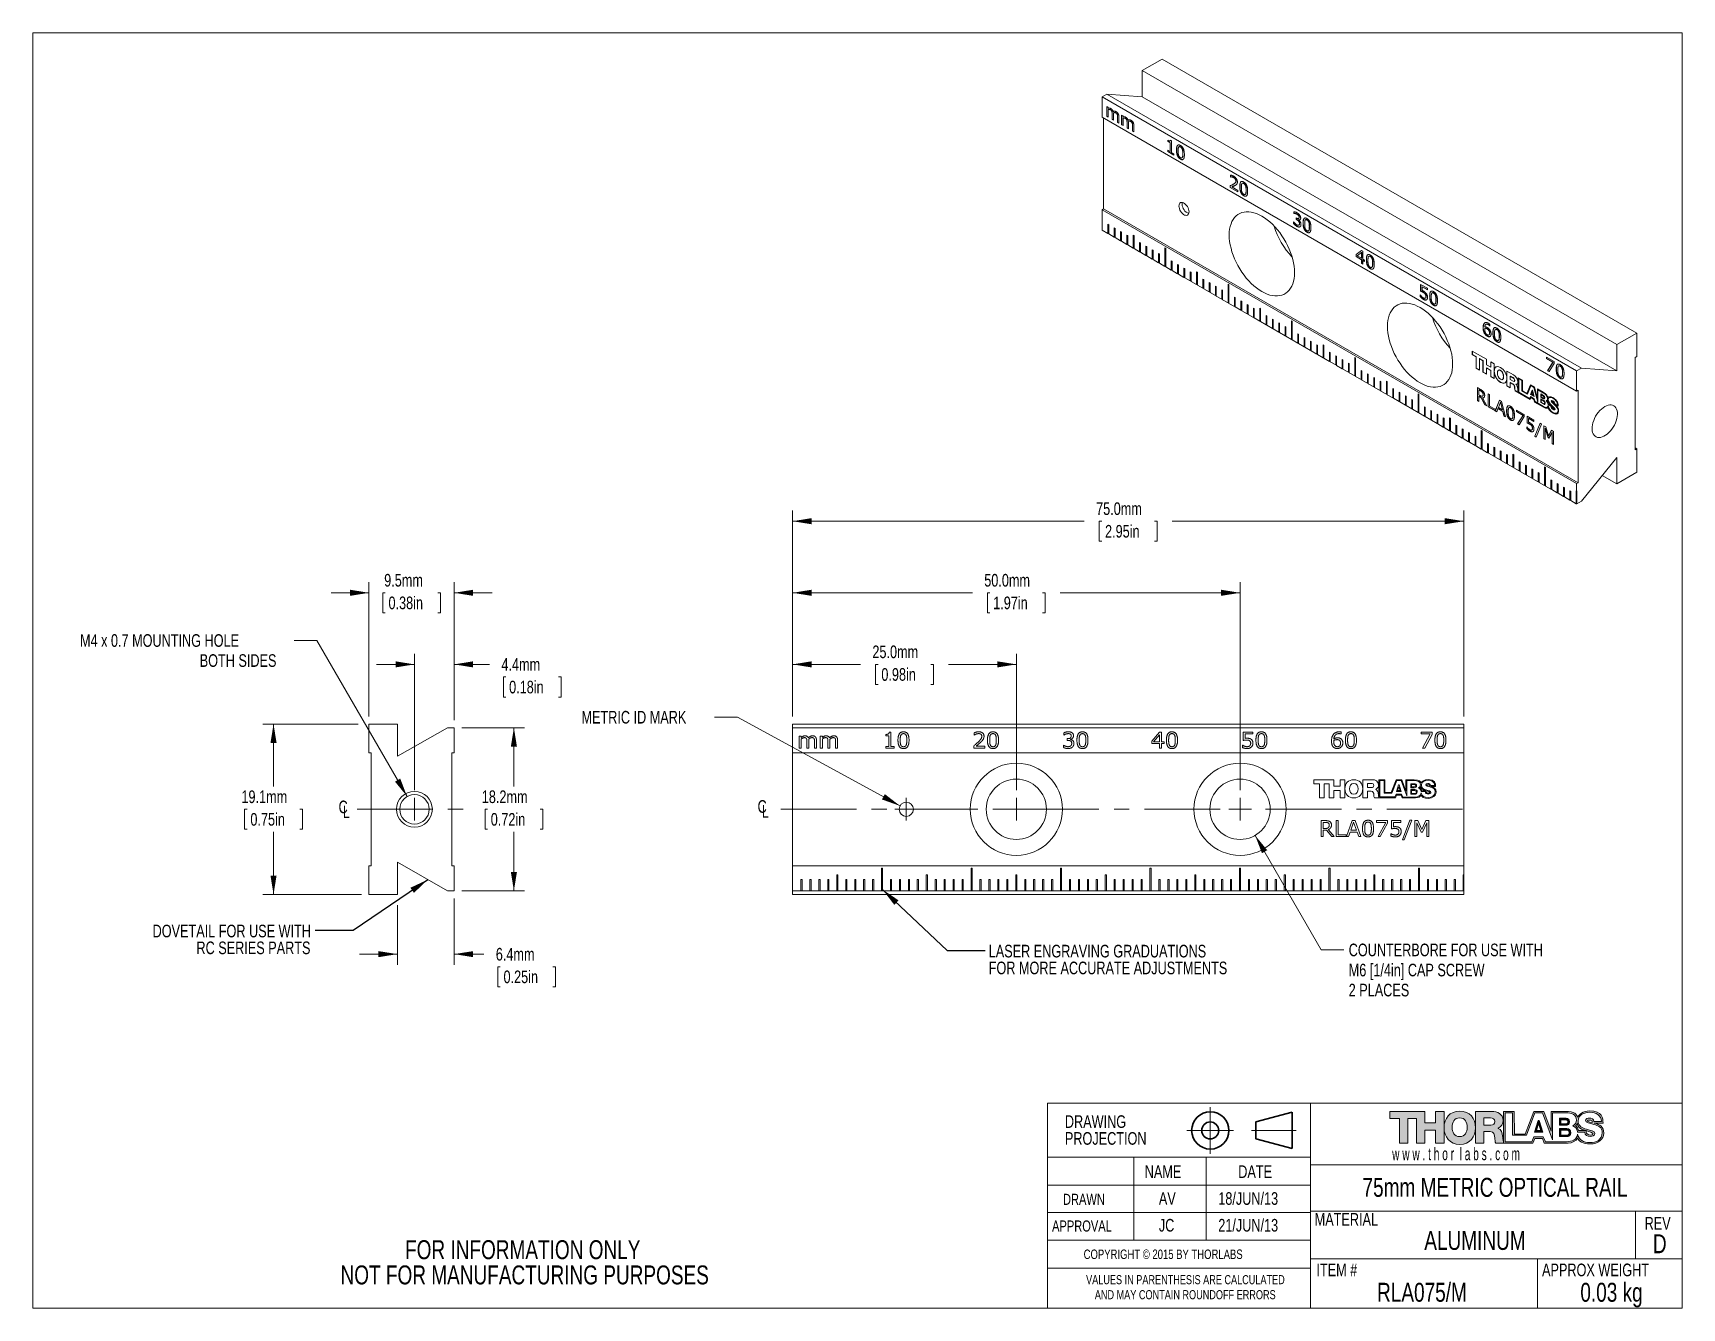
# Model space of a CAD drawing. Header units: millimetres. Extents: x 2 to 278, y 1 to 215.
import ezdxf

# ---------------------------------------------------------------- set-up
doc = ezdxf.new("R2010")
doc.units = ezdxf.units.MM
doc.header["$PDSIZE"] = -1
doc.linetypes.add('CENTERX2', pattern=[20.32, 12.7, -2.54, 2.54, -2.54])
doc.styles.add('SLDTEXTSTYLE0', font='TXT', dxfattribs={"width": 0.75})
doc.styles.add('SLDTEXTSTYLE1', font='TXT', dxfattribs={"width": 0.6})
doc.dimstyles.new('SLDDIMSTYLE0', dxfattribs={"dimtxt": 2.116667, "dimasz": 3.175, "dimexe": 0, "dimexo": 0.0625, "dimgap": 0.529167, "dimtad": 0, "dimtih": 1, "dimtoh": 1, "dimdec": 1, "dimlfac": 0.666667, "dimrnd": 1e-09, "dimzin": 4, "dimdsep": 46, "dimtxsty": 'SLDTEXTSTYLE0', "dimsah": 1, "dimcen": 0.09, "dimadec": 0, "dimazin": 1, "dimtfac": 1, "dimtdec": 1, "dimtofl": 0, "dimtmove": 0, "dimatfit": 3, "dimfxl": 1, "dimfrac": 2, "dimtolj": 1, "dimtzin": 12, "dimarcsym": 0})
doc.dimstyles.new('SLDDIMSTYLE1', dxfattribs={"dimtxt": 2.116667, "dimasz": 3.175, "dimexe": 0, "dimexo": 0.0625, "dimgap": 0.529167, "dimtad": 0, "dimtih": 1, "dimtoh": 1, "dimdec": 1, "dimlfac": 0.666667, "dimrnd": 1e-09, "dimzin": 12, "dimdsep": 46, "dimtxsty": 'SLDTEXTSTYLE0', "dimsah": 1, "dimcen": 0, "dimadec": 0, "dimazin": 3, "dimtfac": 1, "dimtdec": 1, "dimtofl": 0, "dimtmove": 0, "dimatfit": 3, "dimfxl": 1, "dimfrac": 2, "dimtolj": 1, "dimtzin": 12, "dimarcsym": 0})
doc.dimstyles.new('SLDDIMSTYLE2', dxfattribs={"dimtxt": 0.18, "dimasz": 3.175, "dimexe": 0, "dimexo": 0.0625, "dimgap": 0, "dimtad": 0, "dimtih": 1, "dimtoh": 1, "dimdec": 0, "dimrnd": 1e-09, "dimzin": 0, "dimdsep": 46, "dimtxsty": 'Standard', "dimsah": 1, "dimcen": 0.09, "dimadec": 0, "dimazin": 0, "dimtfac": 3.175, "dimtdec": 0, "dimtofl": 0, "dimtmove": 0, "dimatfit": 3, "dimfxl": 1, "dimfrac": 2, "dimtolj": 1, "dimtzin": 0, "dimarcsym": 0})
doc.dimstyles.new('SLDDIMSTYLE3', dxfattribs={"dimtxt": 2.116667, "dimasz": 3.175, "dimexe": 0, "dimexo": 0.0625, "dimgap": 0.529167, "dimtad": 0, "dimtih": 1, "dimtoh": 1, "dimdec": 1, "dimlfac": 0.666667, "dimrnd": 1e-09, "dimzin": 12, "dimdsep": 46, "dimtxsty": 'SLDTEXTSTYLE0', "dimsah": 1, "dimcen": 0.09, "dimadec": 0, "dimazin": 3, "dimtfac": 1, "dimtdec": 1, "dimtmove": 0, "dimatfit": 0, "dimfxl": 1, "dimfrac": 2, "dimtolj": 1, "dimtzin": 12, "dimarcsym": 0})
doc.dimstyles.new('SLDDIMSTYLE4', dxfattribs={"dimtxt": 2.116667, "dimasz": 3.175, "dimexe": 0, "dimexo": 0.0625, "dimgap": 0.529167, "dimtad": 0, "dimtih": 1, "dimtoh": 1, "dimdec": 1, "dimlfac": 0.666667, "dimrnd": 1e-09, "dimzin": 12, "dimdsep": 46, "dimtxsty": 'SLDTEXTSTYLE0', "dimsah": 1, "dimcen": 0.09, "dimadec": 0, "dimazin": 3, "dimtfac": 1, "dimtdec": 1, "dimtofl": 0, "dimtmove": 0, "dimatfit": 3, "dimfxl": 1, "dimfrac": 2, "dimtolj": 1, "dimtzin": 12, "dimarcsym": 0})

msp = doc.modelspace()

# ---------------------------------------------------------------- texts
at = {"color": 7, "linetype": 'Continuous', "lineweight": 0}
for s, insert, char_height, attachment_point, style in [('w w w . t h o r  l a b s . c o m', (229.4, 27.8), 2.1167, 1, 'SLDTEXTSTYLE1'), ('NAME', (187.93, 24.82), 2.117, 1, 'SLDTEXTSTYLE0'), ('DATE', (203.61, 24.82), 2.117, 1, 'SLDTEXTSTYLE0'), ('75mm METRIC OPTICAL RAIL', (246.64, 22.72), 3.175, 2, 'SLDTEXTSTYLE0'), ('DRAWN', (174.23, 20.05), 1.852, 1, 'SLDTEXTSTYLE0'), ('AV', (190.3, 20.32), 2.117, 1, 'SLDTEXTSTYLE0'), ('18/JUN/13', (200.26, 20.32), 2.117, 1, 'SLDTEXTSTYLE0'), ('MATERIAL', (216.42, 16.82), 2.117, 1, 'SLDTEXTSTYLE0'), ('APPROVAL', (172.4, 15.58), 1.852, 1, 'SLDTEXTSTYLE0'), ('JC', (190.3, 15.84), 2.117, 1, 'SLDTEXTSTYLE0'), ('21/JUN/13', (200.26, 15.84), 2.117, 1, 'SLDTEXTSTYLE0'), ('ALUMINUM', (243.28, 13.82), 3.175, 2, 'SLDTEXTSTYLE0'), ('REV', (271.72, 16.17), 2.117, 1, 'SLDTEXTSTYLE0'), ('D', (274.26, 13.26), 3.17, 2, 'SLDTEXTSTYLE0'), ('COPYRIGHT © 2015 BY THORLABS', (177.69, 10.71), 1.5875, 1, 'SLDTEXTSTYLE0'), ('ITEM #', (216.7, 8.35), 2.117, 1, 'SLDTEXTSTYLE0'), ('APPROX WEIGHT', (254.53, 8.35), 2.1167, 1, 'SLDTEXTSTYLE0'), ('RLA075/M', (234.4, 5.13), 3.175, 2, 'SLDTEXTSTYLE0'), ('0.03 kg', (266.17, 5.13), 3.175, 2, 'SLDTEXTSTYLE0')]:
    msp.add_mtext(s, dxfattribs=dict(at, insert=insert, char_height=char_height, attachment_point=attachment_point, style=style))

# ---------------------------------------------------------------- blocks, each defined once
blk = doc.blocks.new('Third Angle Projection Block')
at = {"color": 7, "linetype": 'CENTERX2', "lineweight": 0}
for p, q in [((101.48, 23.81), (101.48, 14.07)), ((96.6, 18.94), (106.35, 18.94)), ((110.14, 18.94), (119.45, 18.94))]:
    blk.add_line(p, q, dxfattribs=at)
at = {"color": 7, "linetype": 'Continuous', "lineweight": 30}
for p, q in [((118.62, 22.75), (111, 20.71)), ((118.62, 15.13), (118.62, 22.75)), ((111, 20.71), (111, 17.17)), ((111, 17.17), (118.62, 15.13))]:
    blk.add_line(p, q, dxfattribs=at)
for radius in [3.9, 1.77]:
    blk.add_circle((101.48, 18.94), radius, dxfattribs=at)
at = {"color": 7, "linetype": 'Continuous', "lineweight": 0}
blk.add_point((101.48, 18.94), dxfattribs=at)
blk = doc.blocks.new('THORLABS LOGO1')
at = {"linetype": 'Continuous'}
blk.add_hatch(color=7, dxfattribs=at).paths.add_polyline_path([(53.6, 28.7), (48, 28.7), (48, 45.3), (42.2, 45.3), (42.2, 28.7), (36.6, 28.7), (36.6, 45.3), (30.2, 45.3), (30.2, 50), (53.6, 50), (53.6, 42.3), (60.9, 42.3), (60.9, 50), (66.5, 50), (66.5, 28.7), (60.9, 28.7), (60.9, 37.5), (53.6, 37.5)], flags=0)
h = blk.add_hatch(color=7, dxfattribs=at)
edge = h.paths.add_edge_path(flags=0)
edge.add_spline(control_points=[(77, 50.2), (83.8, 50.2), (87.6, 45.3), (87.6, 39.1), (87.6, 32.9), (83.8, 28), (77.1, 27.9)], knot_values=[0, 0, 0, 0, 1, 1, 1, 2, 2, 2, 2], weights=[1, 1, 1, 1, 1, 1, 1], degree=3, periodic=0)
edge.add_spline(control_points=[(77.1, 27.9), (70.3, 28), (66.5, 32.9), (66.5, 39.1), (66.5, 39.1), (66.5, 39.1), (66.5, 39.1)], knot_values=[2, 2, 2, 2, 3, 3, 3, 3.002118, 3.002118, 3.002118, 3.002118], weights=[1, 1, 1, 1, 1, 1, 1], degree=3, periodic=0)
edge.add_spline(control_points=[(66.5, 39.1), (66.5, 45.3), (70.3, 50.2), (77, 50.2)], knot_values=[3.002118, 3.002118, 3.002118, 3.002118, 4, 4, 4, 4], weights=[1, 1, 1, 1], degree=3, periodic=0)
edge = h.paths.add_edge_path(flags=0)
edge.add_spline(control_points=[(77, 45.7), (73.4, 45.7), (72, 42.6), (72, 39.4)], knot_values=[2, 2, 2, 2, 3, 3, 3, 3], weights=[1, 1, 1, 1], degree=3, periodic=0)
edge.add_spline(control_points=[(72, 39.4), (72, 36.2), (73.4, 33.1), (77, 33.1)], knot_values=[3, 3, 3, 3, 4, 4, 4, 4], weights=[1, 1, 1, 1], degree=3, periodic=0)
edge.add_spline(control_points=[(77, 33.1), (80.6, 33.1), (82, 36.2), (82, 39.4)], knot_values=[0, 0, 0, 0, 1, 1, 1, 1], weights=[1, 1, 1, 1], degree=3, periodic=0)
edge.add_spline(control_points=[(82, 39.4), (82, 42.6), (80.6, 45.7), (77, 45.7)], knot_values=[1, 1, 1, 1, 2, 2, 2, 2], weights=[1, 1, 1, 1], degree=3, periodic=0)
h = blk.add_hatch(color=7, dxfattribs=at)
edge = h.paths.add_edge_path(flags=0)
edge.add_line((106.4, 29.7), (106.4, 28.7))
edge.add_line((106.4, 28.7), (101.2, 28.7))
edge.add_spline(control_points=[(101.2, 28.7), (100.7, 29.4), (100.6, 31.5), (100.6, 32.1)], knot_values=[7, 7, 7, 7, 8, 8, 8, 8], weights=[1, 1, 1, 1], degree=3, periodic=0)
edge.add_spline(control_points=[(100.6, 32.1), (100.4, 34.3), (100.1, 36.5), (97.4, 36.5)], knot_values=[8, 8, 8, 8, 9, 9, 9, 9], weights=[1, 1, 1, 1], degree=3, periodic=0)
edge.add_line((97.4, 36.5), (93.2, 36.5))
edge.add_line((93.2, 36.5), (93.2, 28.7))
edge.add_line((93.2, 28.7), (87.6, 28.7))
edge.add_line((87.6, 28.7), (87.6, 50))
edge.add_line((87.6, 50), (98.6, 50))
edge.add_spline(control_points=[(98.6, 50), (102.3, 50), (106.1, 48.3), (106.1, 44)], knot_values=[1, 1, 1, 1, 2, 2, 2, 2], weights=[1, 1, 1, 1], degree=3, periodic=0)
edge.add_spline(control_points=[(106.1, 44), (106.1, 41.7), (104.9, 39.6), (102.7, 38.7)], knot_values=[2, 2, 2, 2, 3, 3, 3, 3], weights=[1, 1, 1, 1], degree=3, periodic=0)
edge.add_line((102.7, 38.7), (102.7, 38.6))
edge.add_spline(control_points=[(102.7, 38.6), (105, 38.1), (105.6, 35.5), (105.8, 33.5)], knot_values=[4, 4, 4, 4, 5, 5, 5, 5], weights=[1, 1, 1, 1], degree=3, periodic=0)
edge.add_spline(control_points=[(105.8, 33.5), (105.9, 32.9), (106, 31), (106.4, 29.7)], knot_values=[5, 5, 5, 5, 5.740443, 5.740443, 5.740443, 5.740443], weights=[1, 1, 1, 1], degree=3, periodic=0)
edge = h.paths.add_edge_path(flags=0)
edge.add_line((97.7, 45.6), (93.2, 45.6))
edge.add_line((93.2, 45.6), (93.2, 40.8))
edge.add_line((93.2, 40.8), (97.9, 40.8))
edge.add_spline(control_points=[(97.9, 40.8), (99.6, 40.8), (100.5, 41.7), (100.5, 43.3)], knot_values=[1, 1, 1, 1, 2, 2, 2, 2], weights=[1, 1, 1, 1], degree=3, periodic=0)
edge.add_spline(control_points=[(100.5, 43.3), (100.5, 44.9), (99.2, 45.6), (97.7, 45.6)], knot_values=[2, 2, 2, 2, 3, 3, 3, 3], weights=[1, 1, 1, 1], degree=3, periodic=0)
h = blk.add_hatch(color=7, dxfattribs=at)
edge = h.paths.add_edge_path(flags=0)
edge.add_spline(control_points=[(149.7, 28.8), (152.5, 28.8), (155.2, 30.2), (156, 32.1)], knot_values=[19, 19, 19, 19, 20, 20, 20, 20], weights=[1, 1, 1, 1], degree=3, periodic=0)
edge.add_spline(control_points=[(156, 32.1), (156.7, 30.2), (159.4, 28.2), (164.6, 28.2)], knot_values=[20, 20, 20, 20, 21, 21, 21, 21], weights=[1, 1, 1, 1], degree=3, periodic=0)
edge.add_spline(control_points=[(164.6, 28.2), (169.8, 28.2), (173.6, 31.3), (173.6, 35.4)], knot_values=[21, 21, 21, 21, 22, 22, 22, 22], weights=[1, 1, 1, 1], degree=3, periodic=0)
edge.add_spline(control_points=[(173.6, 35.4), (173.6, 39.7), (171.2, 41.2), (167.3, 42.2)], knot_values=[22, 22, 22, 22, 23, 23, 23, 23], weights=[1, 1, 1, 1], degree=3, periodic=0)
edge.add_spline(control_points=[(167.3, 42.2), (167.3, 42.2), (167.2, 42.2), (167.2, 42.2)], knot_values=[0, 0, 0, 0, 1, 1, 1, 1], weights=[1, 1, 1, 1], degree=3, periodic=0)
edge.add_line((167.2, 42.2), (173.1, 42.2))
edge.add_spline(control_points=[(173.1, 42.2), (173.1, 45.3), (172.5, 50.3), (164.2, 50.3)], knot_values=[2, 2, 2, 2, 3, 3, 3, 3], weights=[1, 1, 1, 1], degree=3, periodic=0)
edge.add_spline(control_points=[(164.2, 50.3), (159.4, 50.3), (157, 47.9), (156, 46.2)], knot_values=[3, 3, 3, 3, 4, 4, 4, 4], weights=[1, 1, 1, 1], degree=3, periodic=0)
edge.add_spline(control_points=[(156, 46.2), (155.1, 47.9), (154.6, 50), (147.7, 50)], knot_values=[4, 4, 4, 4, 5, 5, 5, 5], weights=[1, 1, 1, 1], degree=3, periodic=0)
edge.add_line((147.7, 50), (138.3, 50))
edge.add_line((138.3, 50), (138.3, 36.8))
edge.add_line((138.3, 36.8), (133.4, 50))
edge.add_line((133.4, 50), (126.8, 50))
edge.add_line((126.8, 50), (121, 34.8))
edge.add_line((121, 34.8), (113.7, 34.8))
edge.add_line((113.7, 34.8), (113.6, 50))
edge.add_line((113.6, 50), (106.4, 50))
edge.add_line((106.4, 50), (106.4, 28.7))
edge.add_line((106.4, 28.7), (126.1, 28.8))
edge.add_line((126.1, 28.8), (127.3, 31.9))
edge.add_line((127.3, 31.9), (132.5, 31.9))
edge.add_line((132.5, 31.9), (133.7, 28.8))
edge.add_line((133.7, 28.8), (149.7, 28.8))
edge = h.paths.add_edge_path(flags=0)
edge.add_spline(control_points=[(164.2, 44.2), (165.4, 44.2), (165.8, 44), (165.9, 43.3)], knot_values=[2, 2, 2, 2, 3, 3, 3, 3], weights=[1, 1, 1, 1], degree=3, periodic=0)
edge.add_spline(control_points=[(165.9, 43.3), (165.9, 43), (165.9, 42.8), (165.9, 42.5)], knot_values=[3, 3, 3, 3, 4, 4, 4, 4], weights=[1, 1, 1, 1], degree=3, periodic=0)
edge.add_spline(control_points=[(165.9, 42.5), (163.2, 43.1), (162.5, 43.3), (162.5, 43.8)], knot_values=[0, 0, 0, 0, 1, 1, 1, 1], weights=[1, 1, 1, 1], degree=3, periodic=0)
edge.add_spline(control_points=[(162.5, 43.8), (162.5, 44.1), (163.7, 44.3), (164.2, 44.2)], knot_values=[1, 1, 1, 1, 2, 2, 2, 2], weights=[1, 1, 1, 1], degree=3, periodic=0)
edge = h.paths.add_edge_path(flags=0)
edge.add_spline(control_points=[(166.3, 35.1), (166.1, 34.2), (165.4, 33.9), (163.6, 34.4)], knot_values=[4, 4, 4, 4, 5, 5, 5, 5], weights=[1, 1, 1, 1], degree=3, periodic=0)
edge.add_spline(control_points=[(163.6, 34.4), (161.7, 34.9), (161.7, 35.9), (161.7, 37.1)], knot_values=[5, 5, 5, 5, 6, 6, 6, 6], weights=[1, 1, 1, 1], degree=3, periodic=0)
edge.add_spline(control_points=[(161.7, 37.1), (164.1, 36.4), (166.4, 35.6), (166.3, 35.1)], knot_values=[3, 3, 3, 3, 4, 4, 4, 4], weights=[1, 1, 1, 1], degree=3, periodic=0)
edge = h.paths.add_edge_path(flags=0)
edge.add_spline(control_points=[(148.3, 49), (151.6, 49), (155.3, 48.2), (155.3, 44.2)], knot_values=[16, 16, 16, 16, 17, 17, 17, 17], weights=[1, 1, 1, 1], degree=3, periodic=0)
edge.add_spline(control_points=[(155.3, 44.2), (155.3, 42.4), (154.3, 41.1), (152.8, 40.3)], knot_values=[17, 17, 17, 17, 18, 18, 18, 18], weights=[1, 1, 1, 1], degree=3, periodic=0)
edge.add_spline(control_points=[(152.8, 40.3), (154.7, 39.7), (155.9, 38.2), (156.1, 36.2)], knot_values=[18, 18, 18, 18, 19, 19, 19, 19], weights=[1, 1, 1, 1], degree=3, periodic=0)
edge.add_line((156.1, 36.2), (160.9, 36.2))
edge.add_spline(control_points=[(160.9, 36.2), (161, 34), (162.4, 33.2), (164.5, 33.2)], knot_values=[20, 20, 20, 20, 21, 21, 21, 21], weights=[1, 1, 1, 1], degree=3, periodic=0)
edge.add_spline(control_points=[(164.5, 33.2), (166, 33.2), (167.6, 33.8), (167.6, 35.2)], knot_values=[21, 21, 21, 21, 22, 22, 22, 22], weights=[1, 1, 1, 1], degree=3, periodic=0)
edge.add_spline(control_points=[(167.6, 35.2), (167.6, 36.9), (164.8, 37.2), (162, 38)], knot_values=[22, 22, 22, 22, 23, 23, 23, 23], weights=[1, 1, 1, 1], degree=3, periodic=0)
edge.add_spline(control_points=[(162, 38), (159.3, 38.8), (156.4, 40), (156.4, 43.6)], knot_values=[23, 23, 23, 23, 24, 24, 24, 24], weights=[1, 1, 1, 1], degree=3, periodic=0)
edge.add_spline(control_points=[(156.4, 43.6), (156.4, 47.8), (160.6, 49.4), (164.3, 49.4)], knot_values=[24, 24, 24, 24, 25, 25, 25, 25], weights=[1, 1, 1, 1], degree=3, periodic=0)
edge.add_spline(control_points=[(164.3, 49.4), (168.1, 49.4), (172, 47.5), (172, 43.2)], knot_values=[25, 25, 25, 25, 26, 26, 26, 26], weights=[1, 1, 1, 1], degree=3, periodic=0)
edge.add_line((172, 43.2), (167, 43.2))
edge.add_spline(control_points=[(167, 43.2), (167, 45), (165.4, 45.5), (163.9, 45.5)], knot_values=[27, 27, 27, 27, 28, 28, 28, 28], weights=[1, 1, 1, 1], degree=3, periodic=0)
edge.add_spline(control_points=[(163.9, 45.5), (162.8, 45.5), (161.4, 45.1), (161.4, 43.9)], knot_values=[28, 28, 28, 28, 29, 29, 29, 29], weights=[1, 1, 1, 1], degree=3, periodic=0)
edge.add_spline(control_points=[(161.4, 43.9), (161.4, 42.4), (164.2, 42.1), (167, 41.3)], knot_values=[29, 29, 29, 29, 30, 30, 30, 30], weights=[1, 1, 1, 1], degree=3, periodic=0)
edge.add_spline(control_points=[(167, 41.3), (169.8, 40.6), (172.6, 39.3), (172.6, 35.8)], knot_values=[30, 30, 30, 30, 31, 31, 31, 31], weights=[1, 1, 1, 1], degree=3, periodic=0)
edge.add_spline(control_points=[(172.6, 35.8), (172.6, 30.9), (168.5, 29.1), (164.2, 29.1)], knot_values=[31, 31, 31, 31, 32, 32, 32, 32], weights=[1, 1, 1, 1], degree=3, periodic=0)
edge.add_spline(control_points=[(164.2, 29.1), (160.3, 29.1), (156.8, 30.9), (156, 34.7)], knot_values=[0, 0, 0, 0, 1, 1, 1, 1], weights=[1, 1, 1, 1], degree=3, periodic=0)
edge.add_spline(control_points=[(156, 34.7), (155.5, 31), (152.3, 29.7), (148.6, 29.7)], knot_values=[1, 1, 1, 1, 2, 2, 2, 2], weights=[1, 1, 1, 1], degree=3, periodic=0)
edge.add_line((148.6, 29.7), (134.5, 29.7))
edge.add_line((134.5, 29.7), (133, 33))
edge.add_line((133, 33), (126.8, 33))
edge.add_line((126.8, 33), (125.3, 29.7))
edge.add_line((125.3, 29.7), (107.5, 29.7))
edge.add_line((107.5, 29.7), (107.5, 49))
edge.add_line((107.5, 49), (112.5, 49))
edge.add_line((112.5, 49), (112.5, 34.1))
edge.add_line((112.5, 34.1), (121.8, 34.1))
edge.add_line((121.8, 34.1), (127.4, 49))
edge.add_line((127.4, 49), (132.5, 49))
edge.add_line((132.5, 49), (139.3, 31))
edge.add_line((139.3, 31), (139.3, 49))
edge.add_line((139.3, 49), (148.3, 49))
edge = h.paths.add_edge_path(flags=0)
edge.add_spline(control_points=[(156.7, 37.1), (156.7, 38.6), (155.5, 39.8), (154.7, 40.4)], knot_values=[8, 8, 8, 8, 9, 9, 9, 9], weights=[1, 1, 1, 1], degree=3, periodic=0)
edge.add_spline(control_points=[(154.7, 40.4), (155.1, 40.8), (155.6, 41.3), (155.8, 42.1)], knot_values=[9, 9, 9, 9, 10, 10, 10, 10], weights=[1, 1, 1, 1], degree=3, periodic=0)
edge.add_spline(control_points=[(155.8, 42.1), (155.8, 39.8), (158, 38.1), (160.6, 37.4)], knot_values=[10, 10, 10, 10, 11, 11, 11, 11], weights=[1, 1, 1, 1], degree=3, periodic=0)
edge.add_spline(control_points=[(160.6, 37.4), (160.9, 37.3), (161.3, 37.2), (161.6, 37.1)], knot_values=[0, 0, 0, 0, 1, 1, 1, 1], weights=[1, 1, 1, 1], degree=3, periodic=0)
edge.add_line((161.6, 37.1), (156.7, 37.1))
h = blk.add_hatch(color=7, dxfattribs=at)
edge = h.paths.add_edge_path(flags=0)
edge.add_spline(control_points=[(150.7, 43), (150.7, 41.3), (149.4, 40.7), (148.4, 40.7)], knot_values=[2, 2, 2, 2, 3, 3, 3, 3], weights=[1, 1, 1, 1], degree=3, periodic=0)
edge.add_line((148.4, 40.7), (143.9, 40.7))
edge.add_line((143.9, 40.7), (143.9, 45.4))
edge.add_line((143.9, 45.4), (148.4, 45.4))
edge.add_spline(control_points=[(148.4, 45.4), (149.6, 45.4), (150.7, 44.8), (150.7, 43)], knot_values=[1, 1, 1, 1, 2, 2, 2, 2], weights=[1, 1, 1, 1], degree=3, periodic=0)
edge = h.paths.add_edge_path(flags=0)
edge.add_line((144.9, 44.3), (144.9, 41.6))
edge.add_line((144.9, 41.6), (148, 41.6))
edge.add_spline(control_points=[(148, 41.6), (148.7, 41.6), (149.6, 42), (149.6, 43)], knot_values=[2, 2, 2, 2, 3, 3, 3, 3], weights=[1, 1, 1, 1], degree=3, periodic=0)
edge.add_spline(control_points=[(149.6, 43), (149.6, 44), (148.8, 44.3), (148, 44.3)], knot_values=[3, 3, 3, 3, 4, 4, 4, 4], weights=[1, 1, 1, 1], degree=3, periodic=0)
edge.add_line((148, 44.3), (144.9, 44.3))
h = blk.add_hatch(color=7, dxfattribs=at)
h.paths.add_polyline_path([(130.4, 43.9), (132.8, 36.2), (127.1, 36.2), (129.6, 43.9)], flags=0)
h.paths.add_polyline_path([(128.4, 37.2), (131.4, 37.2), (129.9, 41.9)], flags=0)
h = blk.add_hatch(color=7, dxfattribs=at)
edge = h.paths.add_edge_path(flags=0)
edge.add_spline(control_points=[(151.5, 35.7), (151.5, 33.7), (150, 33.1), (148.9, 33.1)], knot_values=[2, 2, 2, 2, 3, 3, 3, 3], weights=[1, 1, 1, 1], degree=3, periodic=0)
edge.add_line((148.9, 33.1), (143.9, 33.1))
edge.add_line((143.9, 33.1), (143.9, 38.5))
edge.add_line((143.9, 38.5), (148.9, 38.5))
edge.add_spline(control_points=[(148.9, 38.5), (150.2, 38.5), (151.5, 37.8), (151.5, 35.7)], knot_values=[1, 1, 1, 1, 2, 2, 2, 2], weights=[1, 1, 1, 1], degree=3, periodic=0)
edge = h.paths.add_edge_path(flags=0)
edge.add_line((144.8, 34), (148.6, 34))
edge.add_spline(control_points=[(148.6, 34), (149.4, 34), (150.5, 34.4), (150.5, 35.7)], knot_values=[2, 2, 2, 2, 3, 3, 3, 3], weights=[1, 1, 1, 1], degree=3, periodic=0)
edge.add_spline(control_points=[(150.5, 35.7), (150.5, 37), (149.6, 37.5), (148.6, 37.5)], knot_values=[3, 3, 3, 3, 4, 4, 4, 4], weights=[1, 1, 1, 1], degree=3, periodic=0)
edge.add_line((148.6, 37.5), (144.8, 37.5))
edge.add_line((144.8, 37.5), (144.8, 34))
at = {"color": 7, "linetype": 'Continuous', "lineweight": 0}
for p, q in [((30.2, 45.3), (30.2, 50)), ((30.2, 50), (53.6, 50)), ((36.6, 45.3), (30.2, 45.3)), ((36.6, 28.7), (36.6, 45.3)), ((48, 45.3), (42.2, 45.3)), ((42.2, 45.3), (42.2, 28.7)), ((48, 28.7), (48, 45.3)), ((53.6, 50), (53.6, 42.3)), ((60.9, 42.3), (60.9, 50)), ((60.9, 50), (66.5, 50)), ((66.5, 50), (66.5, 28.7)), ((87.6, 50), (98.6, 50)), ((87.6, 28.7), (87.6, 50)), ((97.7, 45.6), (93.2, 45.6)), ((93.2, 45.6), (93.2, 40.8)), ((113.6, 50), (106.4, 50)), ((106.4, 50), (106.4, 28.7)), ((107.5, 29.7), (107.5, 49)), ((107.5, 49), (112.5, 49)), ((112.5, 49), (112.5, 34.1)), ((113.7, 34.8), (113.6, 50)), ((126.8, 50), (121, 34.8)), ((121.8, 34.1), (127.4, 49)), ((133.4, 50), (126.8, 50)), ((127.4, 49), (132.5, 49)), ((132.5, 49), (139.3, 31)), ((138.3, 36.8), (133.4, 50)), ((147.7, 50), (138.3, 50)), ((138.3, 50), (138.3, 36.8)), ((139.3, 31), (139.3, 49)), ((139.3, 49), (148.3, 49)), ((143.9, 45.4), (148.4, 45.4)), ((143.9, 40.7), (143.9, 45.4)), ((144.9, 44.3), (144.9, 41.6)), ((148, 44.3), (144.9, 44.3)), ((53.6, 42.3), (60.9, 42.3)), ((60.9, 37.5), (53.6, 37.5)), ((53.6, 37.5), (53.6, 28.7)), ((60.9, 28.7), (60.9, 37.5)), ((93.2, 40.8), (97.9, 40.8)), ((97.4, 36.5), (93.2, 36.5)), ((93.2, 36.5), (93.2, 28.7)), ((102.7, 38.7), (102.7, 38.6)), ((112.5, 34.1), (121.8, 34.1)), ((121, 34.8), (113.7, 34.8)), ((127.1, 36.2), (129.6, 43.9)), ((132.8, 36.2), (127.1, 36.2)), ((129.9, 41.9), (128.4, 37.2)), ((128.4, 37.2), (131.4, 37.2)), ((129.6, 43.9), (130.4, 43.9)), ((131.4, 37.2), (129.9, 41.9)), ((130.4, 43.9), (132.8, 36.2)), ((148.4, 40.7), (143.9, 40.7)), ((143.9, 38.5), (148.9, 38.5)), ((143.9, 33.1), (143.9, 38.5)), ((144.8, 37.5), (144.8, 34)), ((148.6, 37.5), (144.8, 37.5)), ((144.8, 34), (148.6, 34)), ((144.9, 41.6), (148, 41.6)), ((156.1, 36.2), (160.9, 36.2)), ((161.6, 37.1), (156.7, 37.1)), ((172, 43.2), (167, 43.2)), ((167.2, 42.2), (173.1, 42.2)), ((42.2, 28.7), (36.6, 28.7)), ((53.6, 28.7), (48, 28.7)), ((66.5, 28.7), (60.9, 28.7)), ((93.2, 28.7), (87.6, 28.7)), ((106.4, 28.7), (101.2, 28.7)), ((106.4, 29.7), (106.4, 28.7)), ((106.4, 28.7), (126.1, 28.8)), ((125.3, 29.7), (107.5, 29.7)), ((126.8, 33), (125.3, 29.7)), ((126.1, 28.8), (127.3, 31.9)), ((133, 33), (126.8, 33)), ((127.3, 31.9), (132.5, 31.9)), ((132.5, 31.9), (133.7, 28.8)), ((134.5, 29.7), (133, 33)), ((133.7, 28.8), (149.7, 28.8)), ((148.6, 29.7), (134.5, 29.7)), ((148.9, 33.1), (143.9, 33.1))]:
    blk.add_line(p, q, dxfattribs=at)
at = {"color": 8, "linetype": 'Continuous', "lineweight": 0}
for points in [[(66.5, 39.1), (66.5, 45.3), (70.3, 50.2), (77, 50.2)], [(77, 45.7), (73.4, 45.7), (72, 42.6), (72, 39.4)], [(82, 39.4), (82, 42.6), (80.6, 45.7), (77, 45.7)], [(100.5, 43.3), (100.5, 44.9), (99.2, 45.6), (97.7, 45.6)], [(98.6, 50), (102.3, 50), (106.1, 48.3), (106.1, 44)], [(156, 46.2), (155.1, 47.9), (154.6, 50), (147.7, 50)], [(149.6, 43), (149.6, 44), (148.8, 44.3), (148, 44.3)], [(148.3, 49), (151.6, 49), (155.3, 48.2), (155.3, 44.2)], [(148.4, 45.4), (149.6, 45.4), (150.7, 44.8), (150.7, 43)], [(164.2, 50.3), (159.4, 50.3), (157, 47.9), (156, 46.2)], [(156.4, 43.6), (156.4, 47.8), (160.6, 49.4), (164.3, 49.4)], [(163.9, 45.5), (162.8, 45.5), (161.4, 45.1), (161.4, 43.9)], [(162.5, 43.8), (162.5, 44.1), (163.7, 44.3), (164.2, 44.2)], [(167, 43.2), (167, 45), (165.4, 45.5), (163.9, 45.5)], [(173.1, 42.2), (173.1, 45.3), (172.5, 50.3), (164.2, 50.3)], [(164.2, 44.2), (165.4, 44.2), (165.8, 44), (165.9, 43.3)], [(164.3, 49.4), (168.1, 49.4), (172, 47.5), (172, 43.2)], [(72, 39.4), (72, 36.2), (73.4, 33.1), (77, 33.1)], [(77, 33.1), (80.6, 33.1), (82, 36.2), (82, 39.4)], [(100.6, 32.1), (100.4, 34.3), (100.1, 36.5), (97.4, 36.5)], [(97.9, 40.8), (99.6, 40.8), (100.5, 41.7), (100.5, 43.3)], [(106.1, 44), (106.1, 41.7), (104.9, 39.6), (102.7, 38.7)], [(102.7, 38.6), (105, 38.1), (105.6, 35.5), (105.8, 33.5)], [(105.8, 33.5), (105.9, 32.9), (106, 31), (106.4, 29.7)], [(148, 41.6), (148.7, 41.6), (149.6, 42), (149.6, 43)], [(150.7, 43), (150.7, 41.3), (149.4, 40.7), (148.4, 40.7)], [(150.5, 35.7), (150.5, 37), (149.6, 37.5), (148.6, 37.5)], [(148.6, 34), (149.4, 34), (150.5, 34.4), (150.5, 35.7)], [(156, 34.7), (155.5, 31), (152.3, 29.7), (148.6, 29.7)], [(148.9, 38.5), (150.2, 38.5), (151.5, 37.8), (151.5, 35.7)], [(151.5, 35.7), (151.5, 33.7), (150, 33.1), (148.9, 33.1)], [(155.3, 44.2), (155.3, 42.4), (154.3, 41.1), (152.8, 40.3)], [(152.8, 40.3), (154.7, 39.7), (155.9, 38.2), (156.1, 36.2)], [(154.7, 40.4), (155.1, 40.8), (155.6, 41.3), (155.8, 42.1)], [(156.7, 37.1), (156.7, 38.6), (155.5, 39.8), (154.7, 40.4)], [(155.8, 42.1), (155.8, 39.8), (158, 38.1), (160.6, 37.4)], [(164.2, 29.1), (160.3, 29.1), (156.8, 30.9), (156, 34.7)], [(162, 38), (159.3, 38.8), (156.4, 40), (156.4, 43.6)], [(160.6, 37.4), (160.9, 37.3), (161.3, 37.2), (161.6, 37.1)], [(160.9, 36.2), (161, 34), (162.4, 33.2), (164.5, 33.2)], [(161.4, 43.9), (161.4, 42.4), (164.2, 42.1), (167, 41.3)], [(161.7, 37.1), (164.1, 36.4), (166.4, 35.6), (166.3, 35.1)], [(163.6, 34.4), (161.7, 34.9), (161.7, 35.9), (161.7, 37.1)], [(167.6, 35.2), (167.6, 36.9), (164.8, 37.2), (162, 38)], [(165.9, 42.5), (163.2, 43.1), (162.5, 43.3), (162.5, 43.8)], [(166.3, 35.1), (166.1, 34.2), (165.4, 33.9), (163.6, 34.4)], [(172.6, 35.8), (172.6, 30.9), (168.5, 29.1), (164.2, 29.1)], [(164.5, 33.2), (166, 33.2), (167.6, 33.8), (167.6, 35.2)], [(164.6, 28.2), (169.8, 28.2), (173.6, 31.3), (173.6, 35.4)], [(165.9, 43.3), (165.9, 43), (165.9, 42.8), (165.9, 42.5)], [(167, 41.3), (169.8, 40.6), (172.6, 39.3), (172.6, 35.8)], [(167.3, 42.2), (167.3, 42.2), (167.2, 42.2), (167.2, 42.2)], [(173.6, 35.4), (173.6, 39.7), (171.2, 41.2), (167.3, 42.2)], [(101.2, 28.7), (100.7, 29.4), (100.6, 31.5), (100.6, 32.1)], [(149.7, 28.8), (152.5, 28.8), (155.2, 30.2), (156, 32.1)], [(156, 32.1), (156.7, 30.2), (159.4, 28.2), (164.6, 28.2)]]:
    blk.add_open_spline(points, degree=3, dxfattribs=at)
for points, knots in [([(77, 50.2), (83.8, 50.2), (87.6, 45.3), (87.6, 39.1), (87.6, 32.9), (83.8, 28), (77.1, 27.9)], [0, 0, 0, 0, 1, 1, 1, 2, 2, 2, 2]), ([(77.1, 27.9), (70.3, 28), (66.5, 32.9), (66.5, 39.1), (66.5, 39.1), (66.5, 39.1), (66.5, 39.1)], [2, 2, 2, 2, 3, 3, 3, 3.002118, 3.002118, 3.002118, 3.002118])]:
    blk.add_open_spline(points, degree=3, knots=knots, dxfattribs=at)
blk = doc.blocks.new('SW_SYMBOL_MOD_CL')
at = {"color": 0, "linetype": 'Continuous', "lineweight": 0, "char_height": 783, "attachment_point": 5, "style": 'SLDTEXTSTYLE0'}
for s, insert in [('C', (400, 600)), ('L', (600, 300))]:
    blk.add_mtext(s, dxfattribs=dict(at, insert=insert))
blk = doc.blocks.new('SW_NOTE_0')
at = {"color": 0, "linetype": 'Continuous', "lineweight": 0, "char_height": 1.524, "attachment_point": 2, "style": 'SLDTEXTSTYLE0'}
for s, insert in [('VALUES IN PARENTHESIS ARE CALCULATED', (19.91, 1.96)), ('AND MAY CONTAIN ROUNDOFF ERRORS', (19.88, -0.56))]:
    blk.add_mtext(s, dxfattribs=dict(at, insert=insert))
blk = doc.blocks.new('SW_NOTE_1')
at = {"color": 0, "linetype": 'Continuous', "lineweight": 0, "char_height": 2.117, "attachment_point": 1, "style": 'SLDTEXTSTYLE0'}
for s, insert in [('DRAWING', (0, 2.73)), ('PROJECTION', (0, -0.09))]:
    blk.add_mtext(s, dxfattribs=dict(at, insert=insert))
blk = doc.blocks.new('SW_NOTE_2')
at = {"color": 0, "linetype": 'Continuous', "lineweight": 0, "char_height": 3.175, "attachment_point": 2, "style": 'SLDTEXTSTYLE0'}
for s, insert in [('FOR INFORMATION ONLY', (25.05, 4.09)), ('NOT FOR MANUFACTURING PURPOSES', (25.38, -0.14))]:
    blk.add_mtext(s, dxfattribs=dict(at, insert=insert))
blk = doc.blocks.new('_D')
at = {"color": 7, "linetype": 'Continuous', "lineweight": 0}
for p, q in [((128.91, 100.07), (128.91, 110.58)), ((166.41, 87.69), (166.41, 110.58)), ((128.91, 108.8), (140.29, 108.8)), ((143.24, 108.8), (142.81, 108.8)), ((142.81, 108.8), (142.81, 105.44)), ((152.07, 108.8), (152.5, 108.8)), ((152.5, 108.8), (152.5, 105.44)), ((166.41, 108.8), (155.03, 108.8)), ((142.81, 105.44), (143.24, 105.44)), ((152.5, 105.44), (152.07, 105.44))]:
    blk.add_line(p, q, dxfattribs=at)
for points in [[(128.91, 108.8), (132.08, 108.29), (132.08, 109.31)], [(166.41, 108.8), (163.23, 109.31), (163.23, 108.29)]]:
    blk.add_solid(points, dxfattribs=at)
at = {"color": 7, "linetype": 'Continuous', "lineweight": 0, "char_height": 2.117, "attachment_point": 1, "style": 'SLDTEXTSTYLE0'}
for s, insert in [('25.0mm', (142.28, 111.96)), ('0.98in', (143.78, 108.17))]:
    blk.add_mtext(s, dxfattribs=dict(at, insert=insert))
blk = doc.blocks.new('_D_1')
at = {"color": 7, "linetype": 'Continuous', "lineweight": 0}
for p, q in [((128.91, 100.07), (128.91, 122.58)), ((203.91, 87.69), (203.91, 122.58)), ((128.91, 120.8), (159.04, 120.8)), ((161.99, 120.8), (161.56, 120.8)), ((161.56, 120.8), (161.56, 117.44)), ((170.82, 120.8), (171.25, 120.8)), ((171.25, 120.8), (171.25, 117.44)), ((203.91, 120.8), (173.78, 120.8)), ((161.56, 117.44), (161.99, 117.44)), ((171.25, 117.44), (170.82, 117.44))]:
    blk.add_line(p, q, dxfattribs=at)
for points in [[(128.91, 120.8), (132.08, 120.29), (132.08, 121.31)], [(203.91, 120.8), (200.73, 121.31), (200.73, 120.29)]]:
    blk.add_solid(points, dxfattribs=at)
at = {"color": 7, "linetype": 'Continuous', "lineweight": 0, "char_height": 2.117, "attachment_point": 1, "style": 'SLDTEXTSTYLE0'}
for s, insert in [('50.0mm', (161.03, 123.96)), ('1.97in', (162.53, 120.17))]:
    blk.add_mtext(s, dxfattribs=dict(at, insert=insert))
blk = doc.blocks.new('_D_2')
at = {"color": 7, "linetype": 'Continuous', "lineweight": 0}
for p, q in [((128.91, 100.07), (128.91, 134.58)), ((128.91, 132.8), (177.79, 132.8)), ((180.74, 132.8), (180.31, 132.8)), ((180.31, 132.8), (180.31, 129.44)), ((189.57, 132.8), (190, 132.8)), ((190, 132.8), (190, 129.44)), ((241.41, 132.8), (192.53, 132.8)), ((241.41, 100.07), (241.41, 134.58)), ((180.31, 129.44), (180.74, 129.44)), ((190, 129.44), (189.57, 129.44))]:
    blk.add_line(p, q, dxfattribs=at)
for points in [[(128.91, 132.8), (132.08, 132.29), (132.08, 133.31)], [(241.41, 132.8), (238.23, 133.31), (238.23, 132.29)]]:
    blk.add_solid(points, dxfattribs=at)
at = {"color": 7, "linetype": 'Continuous', "lineweight": 0, "char_height": 2.117, "attachment_point": 1, "style": 'SLDTEXTSTYLE0'}
for s, insert in [('75.0mm', (179.78, 135.96)), ('2.95in', (181.28, 132.17))]:
    blk.add_mtext(s, dxfattribs=dict(at, insert=insert))
blk = doc.blocks.new('_D_3')
at = {"color": 7, "linetype": 'Continuous', "lineweight": 0}
for p, q in [((119.65, 99.96), (115.84, 99.96)), ((146.91, 85.08), (119.65, 99.96))]:
    blk.add_line(p, q, dxfattribs=at)
blk.add_solid([(146.91, 85.08), (144.37, 87.05), (143.88, 86.16)], dxfattribs=at)
at = {"color": 7, "linetype": 'Continuous', "lineweight": 0, "insert": (93.52, 101), "char_height": 2.1167, "attachment_point": 1, "style": 'SLDTEXTSTYLE0'}
blk.add_mtext('METRIC ID MARK', dxfattribs=at)
blk = doc.blocks.new('_D_4')
at = {"color": 7, "linetype": 'Continuous', "lineweight": 0}
for p, q in [((206.43, 80.14), (217.52, 60.94)), ((217.52, 60.94), (221.33, 60.94))]:
    blk.add_line(p, q, dxfattribs=at)
blk.add_solid([(206.43, 80.14), (207.58, 77.14), (208.46, 77.65)], dxfattribs=at)
at = {"color": 7, "linetype": 'Continuous', "lineweight": 0, "attachment_point": 1, "style": 'SLDTEXTSTYLE0'}
for s, insert, char_height in [('COUNTERBORE FOR USE WITH', (222.12, 61.99), 2.1167), ('M6 [1/4in] CAP SCREW', (222.12, 58.62), 2.1167), ('2 PLACES', (222.12, 55.26), 2.117)]:
    blk.add_mtext(s, dxfattribs=dict(at, insert=insert, char_height=char_height))
blk = doc.blocks.new('SW_NOTE_3')
at = {"color": 0, "linetype": 'Continuous', "lineweight": 0, "char_height": 2.1167, "attachment_point": 1, "style": 'SLDTEXTSTYLE0'}
for s, insert in [('LASER ENGRAVING GRADUATIONS', (0.62, 0.93)), ('FOR MORE ACCURATE ADJUSTMENTS', (0.62, -1.89))]:
    blk.add_mtext(s, dxfattribs=dict(at, insert=insert))
blk = doc.blocks.new('SW_CENTERMARKSYMBOL_0')
at = {"color": 0, "linetype": 'Continuous', "lineweight": 0}
for q in [(-1.905, 0), (0, 1.905), (0, -1.905), (1.905, 0)]:
    blk.add_line((0, 0), q, dxfattribs=at)
blk = doc.blocks.new('SW_CENTERMARKSYMBOL_1')
at = {"color": 0, "linetype": 'Continuous', "lineweight": 0}
for q in [(-1.905, 0), (0, 1.905), (0, -1.905), (1.905, 0)]:
    blk.add_line((0, 0), q, dxfattribs=at)
blk = doc.blocks.new('SW_CENTERMARKSYMBOL_2')
at = {"color": 0, "linetype": 'Continuous', "lineweight": 0}
for q in [(-1.905, 0), (0, 1.905), (0, -1.905), (1.905, 0)]:
    blk.add_line((0, 0), q, dxfattribs=at)
blk = doc.blocks.new('_D_5')
at = {"color": 7, "linetype": 'Continuous', "lineweight": 0}
for p, q in [((72.19, 69.57), (72.19, 58.45)), ((62.66, 68.41), (62.66, 58.45)), ((62.66, 60.23), (56.31, 60.23)), ((72.19, 60.23), (77.17, 60.23)), ((79.91, 58.11), (79.48, 58.11)), ((79.48, 58.11), (79.48, 54.75)), ((88.74, 58.11), (89.17, 58.11)), ((89.17, 58.11), (89.17, 54.75)), ((79.48, 54.75), (79.91, 54.75)), ((89.17, 54.75), (88.74, 54.75))]:
    blk.add_line(p, q, dxfattribs=at)
for points in [[(62.66, 60.23), (59.49, 60.73), (59.49, 59.72)], [(72.19, 60.23), (75.36, 59.72), (75.36, 60.73)]]:
    blk.add_solid(points, dxfattribs=at)
at = {"color": 7, "linetype": 'Continuous', "lineweight": 0, "char_height": 2.117, "attachment_point": 1, "style": 'SLDTEXTSTYLE0'}
for s, insert in [('6.4mm', (79.16, 61.27)), ('0.25in', (80.45, 57.48))]:
    blk.add_mtext(s, dxfattribs=dict(at, insert=insert))
blk = doc.blocks.new('_D_6')
at = {"color": 7, "linetype": 'Continuous', "lineweight": 0}
for p, q in [((73.46, 98.19), (83.97, 98.19)), ((82.19, 98.19), (82.19, 88.31)), ((77.77, 84.51), (77.35, 84.51)), ((77.35, 84.51), (77.35, 81.15)), ((86.6, 84.51), (87.03, 84.51)), ((87.03, 84.51), (87.03, 81.15)), ((77.35, 81.15), (77.77, 81.15)), ((82.19, 70.84), (82.19, 80.72)), ((87.03, 81.15), (86.6, 81.15)), ((73.46, 70.84), (83.97, 70.84))]:
    blk.add_line(p, q, dxfattribs=at)
for points in [[(82.19, 98.19), (81.68, 95.02), (82.7, 95.02)], [(82.19, 70.84), (82.7, 74.01), (81.68, 74.01)]]:
    blk.add_solid(points, dxfattribs=at)
at = {"color": 7, "linetype": 'Continuous', "lineweight": 0, "char_height": 2.117, "attachment_point": 1, "style": 'SLDTEXTSTYLE0'}
for s, insert in [('18.2mm', (76.81, 87.67)), ('0.72in', (78.31, 83.88))]:
    blk.add_mtext(s, dxfattribs=dict(at, insert=insert))
blk = doc.blocks.new('_D_7')
at = {"color": 7, "linetype": 'Continuous', "lineweight": 0}
for p, q in [((56.09, 98.8), (40.12, 98.8)), ((41.9, 98.8), (41.9, 88.31)), ((37.49, 84.51), (37.06, 84.51)), ((37.06, 84.51), (37.06, 81.15)), ((46.32, 84.51), (46.75, 84.51)), ((46.75, 84.51), (46.75, 81.15)), ((37.06, 81.15), (37.49, 81.15)), ((41.9, 70.23), (41.9, 80.72)), ((46.75, 81.15), (46.32, 81.15)), ((56.63, 70.23), (40.12, 70.23))]:
    blk.add_line(p, q, dxfattribs=at)
for points in [[(41.9, 98.8), (41.39, 95.63), (42.41, 95.63)], [(41.9, 70.23), (42.41, 73.4), (41.39, 73.4)]]:
    blk.add_solid(points, dxfattribs=at)
at = {"color": 7, "linetype": 'Continuous', "lineweight": 0, "char_height": 2.117, "attachment_point": 1, "style": 'SLDTEXTSTYLE0'}
for s, insert in [('19.1mm', (36.52, 87.67)), ('0.75in', (38.02, 83.88))]:
    blk.add_mtext(s, dxfattribs=dict(at, insert=insert))
blk = doc.blocks.new('_D_8')
at = {"color": 7, "linetype": 'Continuous', "lineweight": 0}
for p, q in [((65.52, 87.69), (65.52, 110.58)), ((72.19, 99.46), (72.19, 110.58)), ((65.52, 108.8), (59.17, 108.8)), ((72.19, 108.8), (78.11, 108.8)), ((80.85, 106.69), (80.42, 106.69)), ((80.42, 106.69), (80.42, 103.33)), ((89.68, 106.69), (90.11, 106.69)), ((90.11, 106.69), (90.11, 103.33)), ((80.42, 103.33), (80.85, 103.33)), ((90.11, 103.33), (89.68, 103.33))]:
    blk.add_line(p, q, dxfattribs=at)
for points in [[(65.52, 108.8), (62.35, 109.31), (62.35, 108.29)], [(72.19, 108.8), (75.36, 108.29), (75.36, 109.31)]]:
    blk.add_solid(points, dxfattribs=at)
at = {"color": 7, "linetype": 'Continuous', "lineweight": 0, "char_height": 2.117, "attachment_point": 1, "style": 'SLDTEXTSTYLE0'}
for s, insert in [('4.4mm', (80.1, 109.85)), ('0.18in', (81.39, 106.06))]:
    blk.add_mtext(s, dxfattribs=dict(at, insert=insert))
blk = doc.blocks.new('_D_9')
at = {"color": 7, "linetype": 'Continuous', "lineweight": 0}
for p, q in [((57.9, 100.07), (57.9, 122.58)), ((72.19, 99.46), (72.19, 122.58)), ((57.9, 120.8), (51.55, 120.8)), ((60.63, 120.8), (60.2, 120.8)), ((60.2, 120.8), (60.2, 117.44)), ((69.46, 120.8), (69.89, 120.8)), ((69.89, 120.8), (69.89, 117.44)), ((72.19, 120.8), (78.54, 120.8)), ((60.2, 117.44), (60.63, 117.44)), ((69.89, 117.44), (69.46, 117.44))]:
    blk.add_line(p, q, dxfattribs=at)
for points in [[(57.9, 120.8), (54.73, 121.31), (54.73, 120.29)], [(72.19, 120.8), (75.36, 120.29), (75.36, 121.31)]]:
    blk.add_solid(points, dxfattribs=at)
at = {"color": 7, "linetype": 'Continuous', "lineweight": 0, "char_height": 2.117, "attachment_point": 1, "style": 'SLDTEXTSTYLE0'}
for s, insert in [('9.5mm', (60.45, 123.96)), ('0.38in', (61.17, 120.17))]:
    blk.add_mtext(s, dxfattribs=dict(at, insert=insert))
blk = doc.blocks.new('_D_10')
at = {"color": 7, "linetype": 'Continuous', "lineweight": 0}
for p, q in [((49.18, 112.81), (45.37, 112.81)), ((64.28, 86.66), (49.18, 112.81))]:
    blk.add_line(p, q, dxfattribs=at)
blk.add_solid([(64.28, 86.66), (63.14, 89.66), (62.26, 89.15)], dxfattribs=at)
at = {"color": 7, "linetype": 'Continuous', "lineweight": 0, "attachment_point": 1, "style": 'SLDTEXTSTYLE0'}
for s, insert, char_height in [('M4 x 0.7 MOUNTING HOLE', (9.46, 113.86), 2.1167), ('BOTH SIDES', (29.53, 110.5), 2.117)]:
    blk.add_mtext(s, dxfattribs=dict(at, insert=insert, char_height=char_height))
blk = doc.blocks.new('SW_NOTE_4')
at = {"color": 0, "linetype": 'Continuous', "lineweight": 0, "char_height": 2.1167, "attachment_point": 3, "style": 'SLDTEXTSTYLE0'}
for s, insert in [('DOVETAIL FOR USE WITH', (-0.73, 0.98)), ('RC SERIES PARTS', (-0.81, -1.84))]:
    blk.add_mtext(s, dxfattribs=dict(at, insert=insert))
blk = doc.blocks.new('SW_CENTERMARKSYMBOL_3')
at = {"color": 0, "linetype": 'Continuous', "lineweight": 0}
for q in [(-1.905, 0), (0, 1.905), (0, -1.905), (1.905, 0)]:
    blk.add_line((0, 0), q, dxfattribs=at)

# ---------------------------------------------------------------- dimensions: what is measured, and where the dimension line sits
at = {"color": 7, "linetype": 'Continuous', "lineweight": 0}
for base, p1, p2, dimstyle, picture, middle in [((241.41, 132.8), (128.91, 98.8), (241.41, 98.8), 'SLDDIMSTYLE0', '_D_2', (185.16, 132.8)), ((72.19, 120.8), (57.9, 98.8), (72.19, 98.19), 'SLDDIMSTYLE3', '_D_9', (65.05, 120.8)), ((203.91, 120.8), (128.91, 98.8), (203.91, 86.42), 'SLDDIMSTYLE0', '_D_1', (166.41, 120.8)), ((72.19, 108.8), (65.52, 86.42), (72.19, 98.19), 'SLDDIMSTYLE3', '_D_8', (85.27, 108.8)), ((166.41, 108.8), (128.91, 98.8), (166.41, 86.42), 'SLDDIMSTYLE0', '_D', (147.66, 108.8)), ((62.66, 60.23), (72.19, 70.84), (62.66, 70.23), 'SLDDIMSTYLE3', '_D_5', (84.33, 60.23))]:
    dim = msp.add_linear_dim(base=base, p1=p1, p2=p2, dimstyle=dimstyle, dxfattribs=at)
    dim.commit()
    dim.dimension.update_dxf_attribs({"geometry": picture, "text_midpoint": middle, "dimtype": 160})
for p1, p2, text, picture, middle in [((66.76, 82.37), (64.28, 86.66), 'M4 x 0.7 MOUNTING HOLE\\PBOTH SIDES', '_D_10', (27.02, 112.81)), ((149, 83.94), (146.91, 85.08), 'METRIC ID MARK', '_D_3', (104.68, 99.96)), ((201.38, 88.89), (206.43, 80.14), 'COUNTERBORE FOR USE WITH\\PM6 [1/4in] CAP SCREW\\P2 PLACES', '_D_4', (241.89, 60.94))]:
    dim = msp.add_diameter_dim_2p(p1=p1, p2=p2, text=text, dimstyle='SLDDIMSTYLE1', override={"dimpost": '<>'}, dxfattribs=at)
    dim.commit()
    dim.dimension.update_dxf_attribs({"geometry": picture, "text_midpoint": middle, "dimtype": 163})
for base, p1, p2, picture, middle in [((41.90205576, 70.22680814), (57.90205576, 98.80180814), (57.90205576, 70.22680814), '_D_7', (41.90205576, 84.51430814)), ((82.19, 98.19), (72.19, 70.84), (72.19, 98.19), '_D_6', (82.19, 84.51))]:
    dim = msp.add_linear_dim(base=base, p1=p1, p2=p2, angle=90, dimstyle='SLDDIMSTYLE4', dxfattribs=at)
    dim.commit()
    dim.dimension.update_dxf_attribs({"geometry": picture, "text_midpoint": middle, "dimtype": 160})

# ---------------------------------------------------------------- linework, layer by layer
at = {"color": 7, "linetype": 'Continuous', "lineweight": 0}
for p, q in [((1.58, 214.65), (277.99, 214.65)), ((1.58, 214.65), (1.58, 0.9)), ((277.99, 0.9), (277.99, 214.65)), ((187.51, 208.33), (190.88, 210.27)), ((190.88, 210.27), (270.43, 164.35)), ((187.51, 203.92), (187.51, 208.33)), ((187.51, 208.33), (267.06, 162.4)), ((180.77, 203.94), (181.58, 204.41)), ((180.77, 200.52), (180.77, 203.94)), ((180.77, 203.94), (260.32, 158.02)), ((181.55, 202.32), (181.79, 202.18)), ((181.55, 200.69), (181.55, 202.32)), ((181.58, 204.41), (261.13, 158.48)), ((181.58, 204.41), (187.51, 203.92)), ((181.58, 200.71), (181.58, 202.3)), ((181.79, 202.18), (181.79, 202)), ((181.79, 201.79), (181.82, 201.8)), ((181.79, 201.79), (181.79, 200.55)), ((187.51, 203.92), (267.06, 157.99)), ((180.77, 200.52), (260.32, 154.59)), ((181.04, 185.18), (181.04, 200.36)), ((181.55, 200.69), (181.58, 200.71)), ((181.79, 200.55), (181.55, 200.69)), ((181.79, 200.58), (181.58, 200.71)), ((182.18, 201.76), (182.2, 201.78)), ((182.42, 201.5), (182.44, 201.51)), ((182.46, 201.11), (182.49, 201.12)), ((182.46, 200.17), (182.46, 201.11)), ((182.46, 200.17), (182.49, 200.18)), ((182.7, 200.03), (182.46, 200.17)), ((182.49, 200.18), (182.49, 201.12)), ((182.7, 200.06), (182.49, 200.18)), ((182.69, 201.26), (182.71, 201.28)), ((182.7, 201.09), (182.7, 200.03)), ((183.08, 201.24), (183.11, 201.25)), ((183.32, 200.97), (183.35, 200.99)), ((183.37, 200.58), (183.39, 200.6)), ((183.37, 199.64), (183.37, 200.58)), ((183.37, 199.64), (183.39, 199.66)), ((183.6, 199.51), (183.37, 199.64)), ((183.39, 199.66), (183.39, 200.6)), ((183.6, 199.54), (183.39, 199.66)), ((183.6, 200.57), (183.6, 199.51)), ((184.06, 200.87), (184.3, 200.73)), ((184.06, 199.24), (184.06, 200.87)), ((184.06, 199.24), (184.08, 199.26)), ((184.3, 199.11), (184.06, 199.24)), ((184.08, 199.26), (184.08, 200.85)), ((184.3, 199.14), (184.08, 199.26)), ((184.3, 200.73), (184.3, 200.55)), ((184.3, 200.34), (184.32, 200.36)), ((184.3, 200.34), (184.3, 199.11)), ((184.68, 200.32), (184.71, 200.33)), ((184.92, 200.05), (184.95, 200.07)), ((184.96, 199.66), (184.99, 199.68)), ((184.96, 198.72), (184.96, 199.66)), ((184.99, 198.74), (184.99, 199.68)), ((185.19, 199.81), (185.22, 199.83)), ((185.2, 199.64), (185.2, 198.58)), ((185.59, 199.79), (185.62, 199.81)), ((185.83, 199.53), (185.86, 199.54)), ((185.87, 199.14), (185.9, 199.15)), ((185.87, 198.2), (185.87, 199.14)), ((185.9, 198.21), (185.9, 199.15)), ((186.11, 199.12), (186.11, 198.06)), ((184.96, 198.72), (184.99, 198.74)), ((185.2, 198.58), (184.96, 198.72)), ((185.2, 198.61), (184.99, 198.74)), ((185.87, 198.2), (185.9, 198.21)), ((186.11, 198.06), (185.87, 198.2)), ((186.11, 198.09), (185.9, 198.21)), ((191.81, 196.45), (191.81, 196.65)), ((191.81, 196.45), (191.83, 196.47)), ((192.19, 196.23), (191.81, 196.45)), ((191.83, 196.47), (191.83, 196.63)), ((192.21, 196.25), (191.83, 196.47)), ((192.16, 196.55), (192.2, 196.57)), ((192.23, 196.7), (192.43, 196.59)), ((192.43, 196.59), (192.43, 194.63)), ((191.81, 194.99), (192.19, 194.77)), ((191.81, 194.77), (191.81, 194.99)), ((191.81, 194.77), (191.83, 194.79)), ((192.81, 194.19), (191.81, 194.77)), ((191.83, 194.79), (191.83, 194.98)), ((192.81, 194.22), (191.83, 194.79)), ((192.19, 196.23), (192.21, 196.25)), ((192.19, 194.77), (192.19, 196.23)), ((192.19, 194.77), (192.21, 194.79)), ((192.21, 194.79), (192.21, 196.25)), ((192.43, 194.63), (192.81, 194.41)), ((192.81, 194.41), (192.81, 194.19)), ((193.26, 195.02), (193.29, 195.03)), ((193.71, 195.59), (193.67, 195.57)), ((193.95, 195.55), (193.92, 195.54)), ((193.92, 193.5), (193.95, 193.51)), ((194.16, 193.7), (194.19, 193.72)), ((194.18, 193.73), (194.26, 193.81)), ((194.26, 195.14), (194.24, 195.13)), ((194.26, 193.81), (194.24, 193.79)), ((194.34, 194.43), (194.31, 194.41)), ((202.29, 190.51), (202.29, 190.81)), ((202.32, 190.52), (202.32, 190.83)), ((202.24, 188.74), (202.24, 189.05)), ((202.24, 188.74), (202.27, 188.76)), ((203.53, 188), (202.24, 188.74)), ((202.27, 188.76), (202.27, 189.06)), ((203.53, 188.03), (202.27, 188.76)), ((202.29, 190.51), (202.32, 190.52)), ((202.31, 190.5), (202.29, 190.51)), ((202.31, 190.5), (202.33, 190.52)), ((202.33, 190.52), (202.32, 190.52)), ((202.51, 188.84), (202.54, 188.85)), ((202.51, 188.84), (203.53, 188.25)), ((202.83, 190.39), (202.85, 190.41)), ((202.83, 189.31), (202.87, 189.33)), ((203.07, 189.08), (203.1, 189.1)), ((203.2, 189.81), (203.23, 189.83)), ((203.53, 188.25), (203.53, 188)), ((203.87, 188.9), (203.9, 188.91)), ((204.31, 189.47), (204.28, 189.45)), ((204.55, 189.43), (204.52, 189.41)), ((204.87, 189.02), (204.84, 189)), ((204.95, 188.31), (204.92, 188.29)), ((204.52, 187.37), (204.55, 187.39)), ((204.77, 187.58), (204.8, 187.6)), ((204.79, 187.61), (204.87, 187.68)), ((204.87, 187.68), (204.84, 187.67)), ((180.77, 185.02), (181.04, 185.18)), ((180.77, 181.6), (180.77, 185.02)), ((180.77, 185.02), (260.32, 139.1)), ((181.04, 185.18), (260.59, 139.26)), ((181.77, 182.58), (181.9, 182.51)), ((181.77, 181.03), (181.77, 182.58)), ((181.79, 181.04), (181.79, 182.57)), ((181.9, 180.95), (181.9, 182.51)), ((212.88, 182.99), (212.89, 182.98)), ((212.88, 182.69), (212.88, 182.99)), ((212.88, 182.69), (212.9, 182.71)), ((212.9, 182.71), (212.9, 182.97)), ((212.92, 184.37), (212.92, 184.68)), ((212.92, 184.37), (212.95, 184.39)), ((212.94, 184.36), (212.92, 184.37)), ((212.94, 184.36), (212.96, 184.38)), ((212.95, 184.39), (212.95, 184.69)), ((212.96, 184.38), (212.95, 184.39)), ((213.31, 183.66), (213.39, 183.61)), ((213.31, 183.41), (213.31, 183.66)), ((213.31, 183.41), (213.33, 183.42)), ((213.42, 183.34), (213.31, 183.41)), ((213.33, 183.42), (213.33, 183.64)), ((213.45, 183.36), (213.33, 183.42)), ((213.42, 183.34), (213.45, 183.36)), ((213.44, 184.26), (213.47, 184.28)), ((213.7, 184.05), (213.72, 184.06)), ((213.71, 183.33), (213.73, 183.35)), ((213.71, 183.33), (213.71, 183.31)), ((213.72, 183.54), (213.76, 183.56)), ((213.73, 183.08), (213.76, 183.1)), ((213.74, 182.42), (213.77, 182.44)), ((213.81, 183.74), (213.83, 183.76)), ((213.85, 182.7), (213.88, 182.71)), ((214.47, 182.77), (214.5, 182.79)), ((214.92, 183.35), (214.88, 183.33)), ((215.16, 183.31), (215.13, 183.29)), ((215.48, 182.89), (215.45, 182.88)), ((180.77, 181.6), (181.77, 181.03)), ((181.79, 181.04), (181.77, 181.03)), ((181.79, 181.04), (181.9, 180.98)), ((181.9, 180.95), (182.83, 180.42)), ((182.83, 181.97), (182.96, 181.89)), ((182.83, 180.42), (182.83, 181.97)), ((182.85, 180.43), (182.83, 180.42)), ((182.85, 180.43), (182.85, 181.96)), ((182.85, 180.43), (182.96, 180.37)), ((182.96, 180.34), (182.96, 181.89)), ((182.96, 180.34), (183.89, 179.8)), ((183.89, 181.36), (184.02, 181.28)), ((183.89, 179.8), (183.89, 181.36)), ((183.91, 179.82), (183.89, 179.8)), ((183.91, 179.82), (183.91, 181.34)), ((183.91, 179.82), (184.02, 179.76)), ((184.02, 179.73), (184.02, 181.28)), ((184.02, 179.73), (184.95, 179.19)), ((184.95, 180.75), (185.08, 180.67)), ((184.95, 179.19), (184.95, 180.75)), ((184.98, 179.21), (184.98, 180.73)), ((185.08, 179.11), (185.08, 180.67)), ((186.01, 180.76), (186.14, 180.68)), ((186.01, 178.58), (186.01, 180.76)), ((186.04, 178.6), (186.04, 180.74)), ((186.14, 180.68), (186.14, 178.5)), ((213.43, 182.23), (213.46, 182.25)), ((215.13, 181.25), (215.16, 181.27)), ((215.37, 181.46), (215.41, 181.48)), ((215.4, 181.48), (215.48, 181.56)), ((215.48, 181.56), (215.45, 181.55)), ((215.55, 182.18), (215.53, 182.17)), ((184.98, 179.21), (184.95, 179.19)), ((184.98, 179.21), (185.08, 179.15)), ((185.08, 179.11), (186.01, 178.58)), ((186.04, 178.6), (186.01, 178.58)), ((186.04, 178.6), (186.14, 178.53)), ((186.14, 178.5), (187.07, 177.97)), ((187.07, 179.52), (187.2, 179.45)), ((187.07, 177.97), (187.07, 179.52)), ((187.1, 177.98), (187.07, 177.97)), ((187.1, 177.98), (187.1, 179.51)), ((187.1, 177.98), (187.2, 177.92)), ((187.2, 177.89), (187.2, 179.45)), ((187.2, 177.89), (188.13, 177.36)), ((188.13, 178.91), (188.27, 178.83)), ((188.13, 177.36), (188.13, 178.91)), ((188.16, 177.37), (188.13, 177.36)), ((188.16, 177.37), (188.16, 178.9)), ((188.16, 177.37), (188.27, 177.31)), ((188.27, 177.28), (188.27, 178.83)), ((188.27, 177.28), (189.19, 176.74)), ((189.19, 178.3), (189.33, 178.22)), ((189.19, 176.74), (189.19, 178.3)), ((189.22, 176.76), (189.22, 178.28)), ((189.33, 176.67), (189.33, 178.22)), ((190.25, 177.69), (190.39, 177.61)), ((190.25, 176.13), (190.25, 177.69)), ((190.28, 176.15), (190.28, 177.67)), ((190.39, 176.05), (190.39, 177.61)), ((191.31, 178.63), (191.45, 178.55)), ((191.31, 175.52), (191.31, 178.63)), ((191.34, 175.53), (191.34, 178.61)), ((191.45, 178.55), (191.45, 175.44)), ((223.36, 177.5), (224.28, 178.2)), ((223.36, 177.5), (223.39, 177.51)), ((223.36, 177.16), (223.36, 177.5)), ((223.36, 177.16), (223.39, 177.18)), ((224.27, 176.64), (223.36, 177.16)), ((223.39, 177.51), (224.28, 178.2)), ((223.39, 177.18), (223.39, 177.51)), ((224.3, 176.65), (223.39, 177.18)), ((224.27, 177.86), (223.55, 177.3)), ((223.55, 177.3), (224.27, 176.88)), ((224.3, 177.87), (224.27, 177.86)), ((224.27, 176.88), (224.27, 177.86)), ((224.28, 178.2), (224.51, 178.07)), ((224.3, 176.9), (224.3, 177.87)), ((224.51, 178.07), (224.51, 176.75)), ((225.52, 177.22), (225.49, 177.2)), ((225.76, 177.18), (225.74, 177.17)), ((189.22, 176.76), (189.19, 176.74)), ((189.22, 176.76), (189.33, 176.7)), ((189.33, 176.67), (190.25, 176.13)), ((190.28, 176.15), (190.25, 176.13)), ((190.28, 176.15), (190.39, 176.08)), ((190.39, 176.05), (191.31, 175.52)), ((191.34, 175.53), (191.31, 175.52)), ((191.34, 175.53), (191.45, 175.47)), ((191.45, 175.44), (192.37, 174.91)), ((192.37, 176.46), (192.51, 176.38)), ((192.37, 174.91), (192.37, 176.46)), ((192.4, 174.92), (192.37, 174.91)), ((192.4, 174.92), (192.4, 176.45)), ((192.4, 174.92), (192.51, 174.86)), ((192.51, 174.83), (192.51, 176.38)), ((192.51, 174.83), (193.43, 174.29)), ((193.43, 175.85), (193.57, 175.77)), ((193.43, 174.29), (193.43, 175.85)), ((193.46, 174.31), (193.43, 174.29)), ((193.46, 174.31), (193.46, 175.83)), ((193.46, 174.31), (193.57, 174.25)), ((193.57, 174.22), (193.57, 175.77)), ((193.57, 174.22), (194.49, 173.68)), ((194.49, 175.24), (194.63, 175.16)), ((194.49, 173.68), (194.49, 175.24)), ((194.52, 173.7), (194.52, 175.22)), ((194.63, 173.6), (194.63, 175.16)), ((195.56, 174.62), (195.69, 174.55)), ((195.56, 173.07), (195.56, 174.62)), ((195.58, 173.08), (195.58, 174.61)), ((195.69, 172.99), (195.69, 174.55)), ((196.62, 174.63), (196.75, 174.56)), ((196.62, 172.46), (196.62, 174.63)), ((196.64, 172.47), (196.64, 174.62)), ((196.75, 174.56), (196.75, 172.38)), ((224.3, 176.9), (224.27, 176.88)), ((224.27, 176.64), (224.3, 176.65)), ((224.27, 176.03), (224.27, 176.64)), ((224.27, 176.03), (224.3, 176.05)), ((224.51, 175.89), (224.27, 176.03)), ((224.3, 176.05), (224.3, 176.65)), ((224.51, 175.92), (224.3, 176.05)), ((224.51, 176.75), (224.79, 176.58)), ((224.51, 176.5), (224.54, 176.51)), ((224.51, 176.5), (224.51, 175.89)), ((224.79, 176.33), (224.51, 176.5)), ((224.79, 176.36), (224.54, 176.51)), ((224.79, 176.58), (224.79, 176.33)), ((225.08, 176.65), (225.11, 176.66)), ((225.74, 175.13), (225.76, 175.14)), ((225.98, 175.33), (226.01, 175.35)), ((226, 175.36), (226.08, 175.44)), ((226.08, 176.77), (226.05, 176.76)), ((226.08, 175.44), (226.06, 175.42)), ((226.16, 176.06), (226.13, 176.05)), ((194.52, 173.7), (194.49, 173.68)), ((194.52, 173.7), (194.63, 173.63)), ((194.63, 173.6), (195.56, 173.07)), ((195.58, 173.08), (195.56, 173.07)), ((195.58, 173.08), (195.69, 173.02)), ((195.69, 172.99), (196.62, 172.46)), ((196.64, 172.47), (196.62, 172.46)), ((196.64, 172.47), (196.75, 172.41)), ((196.75, 172.38), (197.68, 171.84)), ((197.68, 173.4), (197.81, 173.32)), ((197.68, 171.84), (197.68, 173.4)), ((197.7, 171.86), (197.68, 171.84)), ((197.7, 171.86), (197.7, 173.38)), ((197.7, 171.86), (197.81, 171.8)), ((197.81, 171.77), (197.81, 173.32)), ((197.81, 171.77), (198.74, 171.23)), ((198.74, 172.79), (198.87, 172.71)), ((198.74, 171.23), (198.74, 172.79)), ((198.76, 171.25), (198.76, 172.77)), ((198.87, 171.15), (198.87, 172.71)), ((199.8, 172.18), (199.93, 172.1)), ((199.8, 170.62), (199.8, 172.18)), ((199.82, 170.64), (199.82, 172.16)), ((199.93, 170.54), (199.93, 172.1)), ((200.86, 171.56), (200.99, 171.49)), ((200.86, 170.01), (200.86, 171.56)), ((200.89, 170.02), (200.89, 171.55)), ((200.99, 169.93), (200.99, 171.49)), ((201.92, 172.51), (202.05, 172.43)), ((201.92, 169.4), (201.92, 172.51)), ((201.95, 169.41), (201.95, 172.49)), ((202.05, 172.43), (202.05, 169.32)), ((234.18, 172.48), (235.31, 171.84)), ((234.18, 171.35), (234.18, 172.48)), ((234.21, 171.37), (234.21, 172.47)), ((234.42, 172.1), (234.45, 172.11)), ((234.42, 172.1), (234.42, 171.51)), ((235.31, 171.59), (234.42, 172.1)), ((235.31, 171.62), (234.45, 172.11)), ((235.31, 171.84), (235.31, 171.59)), ((198.76, 171.25), (198.74, 171.23)), ((198.76, 171.25), (198.87, 171.19)), ((198.87, 171.15), (199.8, 170.62)), ((199.82, 170.64), (199.8, 170.62)), ((199.82, 170.64), (199.93, 170.57)), ((199.93, 170.54), (200.86, 170.01)), ((200.89, 170.02), (200.86, 170.01)), ((200.89, 170.02), (200.99, 169.96)), ((200.99, 169.93), (201.92, 169.4)), ((201.95, 169.41), (201.92, 169.4)), ((201.95, 169.41), (202.05, 169.35)), ((202.05, 169.32), (202.98, 168.78)), ((202.98, 170.34), (203.11, 170.26)), ((202.98, 168.78), (202.98, 170.34)), ((203.01, 168.8), (202.98, 168.78)), ((203.01, 168.8), (203.01, 170.32)), ((203.01, 168.8), (203.11, 168.74)), ((203.11, 168.71), (203.11, 170.26)), ((203.11, 168.71), (204.04, 168.17)), ((204.04, 169.73), (204.18, 169.65)), ((204.04, 168.17), (204.04, 169.73)), ((204.07, 168.19), (204.07, 169.71)), ((204.18, 168.09), (204.18, 169.65)), ((205.1, 169.11), (205.24, 169.04)), ((205.1, 167.56), (205.1, 169.11)), ((205.13, 167.57), (205.13, 169.1)), ((205.24, 167.48), (205.24, 169.04)), ((234.11, 170.73), (234.13, 170.72)), ((234.11, 170.42), (234.11, 170.73)), ((234.11, 170.42), (234.14, 170.44)), ((234.14, 170.44), (234.14, 170.71)), ((234.18, 171.35), (234.21, 171.37)), ((234.57, 171.18), (234.6, 171.2)), ((234.65, 169.98), (234.67, 170)), ((234.94, 170.87), (234.97, 170.89)), ((234.96, 170.19), (234.98, 170.2)), ((235.07, 170.48), (235.09, 170.5)), ((235.69, 170.53), (235.71, 170.54)), ((236.13, 171.1), (236.1, 171.08)), ((236.37, 171.06), (236.34, 171.04)), ((236.34, 169), (236.37, 169.02)), ((236.59, 169.21), (236.62, 169.23)), ((236.61, 169.24), (236.69, 169.31)), ((236.69, 170.65), (236.66, 170.63)), ((236.69, 169.31), (236.66, 169.3)), ((236.77, 169.94), (236.74, 169.92)), ((204.07, 168.19), (204.04, 168.17)), ((204.07, 168.19), (204.18, 168.12)), ((204.18, 168.09), (205.1, 167.56)), ((205.13, 167.57), (205.1, 167.56)), ((205.13, 167.57), (205.24, 167.51)), ((205.24, 167.48), (206.16, 166.95)), ((206.16, 168.5), (206.3, 168.42)), ((206.16, 166.95), (206.16, 168.5)), ((206.19, 166.96), (206.16, 166.95)), ((206.19, 166.96), (206.19, 168.49)), ((206.19, 166.96), (206.3, 166.9)), ((206.3, 166.87), (206.3, 168.42)), ((206.3, 166.87), (207.22, 166.33)), ((207.22, 168.51), (207.36, 168.43)), ((207.22, 166.33), (207.22, 168.51)), ((207.25, 166.35), (207.22, 166.33)), ((207.25, 166.35), (207.25, 168.5)), ((207.25, 166.35), (207.36, 166.29)), ((207.36, 168.43), (207.36, 166.26)), ((207.36, 166.26), (208.28, 165.72)), ((208.28, 167.28), (208.42, 167.2)), ((208.28, 165.72), (208.28, 167.28)), ((208.31, 165.74), (208.31, 167.26)), ((208.42, 165.64), (208.42, 167.2)), ((209.34, 166.66), (209.48, 166.59)), ((209.34, 165.11), (209.34, 166.66)), ((209.37, 165.12), (209.37, 166.65)), ((209.48, 165.03), (209.48, 166.59)), ((210.4, 166.05), (210.54, 165.97)), ((210.4, 164.5), (210.4, 166.05)), ((210.43, 164.51), (210.43, 166.04)), ((210.54, 164.42), (210.54, 165.97)), ((212.53, 166.38), (212.66, 166.31)), ((212.53, 163.27), (212.53, 166.38)), ((212.55, 163.29), (212.55, 166.37)), ((212.66, 166.31), (212.66, 163.19)), ((244.87, 166.01), (244.9, 166.03)), ((208.31, 165.74), (208.28, 165.72)), ((208.31, 165.74), (208.42, 165.67)), ((208.42, 165.64), (209.34, 165.11)), ((209.37, 165.12), (209.34, 165.11)), ((209.37, 165.12), (209.48, 165.06)), ((209.48, 165.03), (210.4, 164.5)), ((210.43, 164.51), (210.4, 164.5)), ((210.43, 164.51), (210.54, 164.45)), ((210.54, 164.42), (211.47, 163.88)), ((211.47, 165.44), (211.6, 165.36)), ((211.47, 163.88), (211.47, 165.44)), ((211.49, 163.9), (211.47, 163.88)), ((211.49, 163.9), (211.49, 165.42)), ((211.49, 163.9), (211.6, 163.84)), ((211.6, 163.81), (211.6, 165.36)), ((211.6, 163.81), (212.53, 163.27)), ((212.55, 163.29), (212.53, 163.27)), ((212.55, 163.29), (212.66, 163.23)), ((212.66, 163.19), (213.59, 162.66)), ((213.59, 164.22), (213.72, 164.14)), ((213.59, 162.66), (213.59, 164.22)), ((213.61, 162.68), (213.61, 164.2)), ((213.72, 162.58), (213.72, 164.14)), ((214.65, 163.6), (214.78, 163.53)), ((214.65, 162.05), (214.65, 163.6)), ((214.67, 162.06), (214.67, 163.59)), ((214.78, 161.97), (214.78, 163.53)), ((244.65, 165.22), (244.67, 165.24)), ((244.87, 164.28), (244.9, 164.29)), ((244.94, 165.16), (244.91, 165.15)), ((245.15, 165.82), (245.11, 165.8)), ((245.33, 165.06), (245.3, 165.05)), ((245.33, 163.82), (245.36, 163.83)), ((245.53, 165.74), (245.56, 165.76)), ((245.6, 164.83), (245.57, 164.81)), ((245.6, 164.02), (245.64, 164.04)), ((245.75, 164.36), (245.72, 164.34)), ((245.78, 165.54), (245.79, 165.55)), ((245.79, 165.53), (245.78, 165.54)), ((245.79, 165.8), (245.79, 165.53)), ((246.29, 164.4), (246.32, 164.42)), ((246.74, 164.98), (246.7, 164.96)), ((246.98, 164.94), (246.95, 164.92)), ((247.19, 163.09), (247.23, 163.11)), ((247.22, 163.12), (247.3, 163.19)), ((247.29, 164.53), (247.27, 164.51)), ((247.3, 163.19), (247.27, 163.18)), ((247.37, 163.81), (247.34, 163.8)), ((267.06, 162.4), (270.43, 164.35)), ((270.43, 164.35), (270.43, 160.43)), ((213.61, 162.68), (213.59, 162.66)), ((213.61, 162.68), (213.72, 162.61)), ((213.72, 162.58), (214.65, 162.05)), ((214.67, 162.06), (214.65, 162.05)), ((214.67, 162.06), (214.78, 162)), ((214.78, 161.97), (215.71, 161.44)), ((215.71, 162.99), (215.84, 162.91)), ((215.71, 161.44), (215.71, 162.99)), ((215.73, 161.45), (215.71, 161.44)), ((215.73, 161.45), (215.73, 162.98)), ((215.73, 161.45), (215.84, 161.39)), ((215.84, 161.36), (215.84, 162.91)), ((215.84, 161.36), (216.77, 160.82)), ((216.77, 162.38), (216.9, 162.3)), ((216.77, 160.82), (216.77, 162.38)), ((216.8, 160.84), (216.77, 160.82)), ((216.8, 160.84), (216.8, 162.36)), ((216.8, 160.84), (216.9, 160.78)), ((216.9, 160.75), (216.9, 162.3)), ((216.9, 160.75), (217.83, 160.21)), ((217.83, 162.39), (217.96, 162.31)), ((217.83, 160.21), (217.83, 162.39)), ((217.86, 160.23), (217.86, 162.37)), ((217.96, 162.31), (217.96, 160.13)), ((218.89, 161.15), (219.02, 161.08)), ((218.89, 159.6), (218.89, 161.15)), ((218.92, 159.61), (218.92, 161.14)), ((219.02, 159.52), (219.02, 161.08)), ((219.95, 160.54), (220.09, 160.46)), ((219.95, 158.99), (219.95, 160.54)), ((219.98, 159), (219.98, 160.53)), ((220.09, 158.91), (220.09, 160.46)), ((242.83, 161.3), (245.19, 159.94)), ((242.83, 160.74), (242.83, 161.3)), ((242.86, 160.76), (242.83, 160.74)), ((243.47, 160.37), (242.83, 160.74)), ((242.86, 160.76), (242.86, 161.29)), ((243.5, 160.39), (242.86, 160.76)), ((243.5, 160.39), (243.47, 160.37)), ((243.47, 158.44), (243.47, 160.37)), ((243.5, 158.46), (243.5, 160.39)), ((246.95, 162.88), (246.98, 162.9)), ((267.06, 157.99), (267.06, 162.4)), ((270.43, 160.43), (270.16, 160.27)), ((217.86, 160.23), (217.83, 160.21)), ((217.86, 160.23), (217.96, 160.16)), ((217.96, 160.13), (218.89, 159.6)), ((218.92, 159.61), (218.89, 159.6)), ((218.92, 159.61), (219.02, 159.55)), ((219.02, 159.52), (219.95, 158.99)), ((219.98, 159), (219.95, 158.99)), ((219.98, 159), (220.09, 158.94)), ((220.09, 158.91), (221.01, 158.37)), ((221.01, 159.93), (221.15, 159.85)), ((221.01, 158.37), (221.01, 159.93)), ((221.04, 158.39), (221.01, 158.37)), ((221.04, 158.39), (221.04, 159.91)), ((221.04, 158.39), (221.15, 158.33)), ((221.15, 158.3), (221.15, 159.85)), ((221.15, 158.3), (222.07, 157.76)), ((222.07, 159.32), (222.21, 159.24)), ((222.07, 157.76), (222.07, 159.32)), ((222.1, 157.78), (222.07, 157.76)), ((222.1, 157.78), (222.1, 159.3)), ((222.1, 157.78), (222.21, 157.71)), ((222.21, 157.68), (222.21, 159.24)), ((222.21, 157.68), (223.13, 157.15)), ((223.13, 160.26), (223.27, 160.18)), ((223.13, 157.15), (223.13, 160.26)), ((223.16, 157.16), (223.16, 160.24)), ((223.27, 160.18), (223.27, 157.07)), ((224.19, 158.09), (224.33, 158.01)), ((224.19, 156.54), (224.19, 158.09)), ((224.22, 156.55), (224.22, 158.08)), ((224.33, 156.46), (224.33, 158.01)), ((243.5, 158.46), (243.47, 158.44)), ((244.04, 158.12), (243.47, 158.44)), ((244.04, 158.15), (243.5, 158.46)), ((244.07, 160.06), (244.04, 160.05)), ((244.04, 160.05), (244.04, 158.12)), ((244.62, 159.71), (244.04, 160.05)), ((244.65, 159.72), (244.07, 160.06)), ((244.65, 159.72), (244.62, 159.71)), ((244.62, 157.78), (244.62, 159.71)), ((244.65, 157.79), (244.62, 157.78)), ((245.19, 157.45), (244.62, 157.78)), ((244.65, 157.79), (244.65, 159.72)), ((245.19, 157.48), (244.65, 157.79)), ((245.19, 159.94), (245.19, 159.03)), ((245.19, 159.03), (245.93, 158.61)), ((245.21, 158.49), (245.19, 158.48)), ((245.19, 158.48), (245.19, 157.45)), ((245.93, 158.05), (245.19, 158.48)), ((245.96, 158.06), (245.21, 158.49)), ((245.93, 159.51), (246.49, 159.19)), ((245.93, 158.61), (245.93, 159.51)), ((245.96, 158.62), (245.93, 158.61)), ((245.96, 158.06), (245.93, 158.05)), ((245.93, 157.02), (245.93, 158.05)), ((245.96, 158.62), (245.96, 159.5)), ((245.96, 157.04), (245.96, 158.06)), ((246.49, 159.19), (246.49, 156.7)), ((246.52, 157.96), (246.5, 157.94)), ((247.26, 158.13), (247.22, 158.11)), ((247.58, 158.09), (247.56, 158.07)), ((248.63, 157.96), (249.73, 157.32)), ((248.63, 155.47), (248.63, 157.96)), ((248.65, 155.48), (248.65, 157.94)), ((255.28, 160.31), (256.57, 159.56)), ((255.28, 160.06), (255.28, 160.31)), ((255.28, 160.06), (255.3, 160.07)), ((256.35, 159.44), (255.28, 160.06)), ((255.3, 160.07), (255.3, 160.29)), ((256.38, 159.45), (255.3, 160.07)), ((255.45, 158.03), (256.35, 159.44)), ((255.45, 158.03), (255.47, 158.05)), ((255.72, 157.88), (255.45, 158.03)), ((255.47, 158.05), (256.38, 159.45)), ((255.73, 157.9), (255.47, 158.05)), ((256.57, 159.23), (255.72, 157.88)), ((256.35, 159.44), (256.38, 159.45)), ((256.57, 159.56), (256.57, 159.23)), ((256.9, 158.28), (256.93, 158.3)), ((257.34, 158.86), (257.31, 158.84)), ((257.58, 158.81), (257.56, 158.8)), ((257.9, 158.4), (257.87, 158.39)), ((257.98, 157.69), (257.95, 157.68)), ((260.32, 158.02), (261.13, 158.48)), ((260.32, 154.59), (260.32, 158.02)), ((261.13, 158.48), (267.06, 157.99)), ((270.16, 160.27), (270.16, 144.78)), ((223.16, 157.16), (223.13, 157.15)), ((223.16, 157.16), (223.27, 157.1)), ((223.27, 157.07), (224.19, 156.54)), ((224.22, 156.55), (224.19, 156.54)), ((224.22, 156.55), (224.33, 156.49)), ((224.33, 156.46), (225.25, 155.92)), ((225.25, 157.48), (225.39, 157.4)), ((225.25, 155.92), (225.25, 157.48)), ((225.28, 155.94), (225.25, 155.92)), ((225.28, 155.94), (225.28, 157.46)), ((225.28, 155.94), (225.39, 155.88)), ((225.39, 155.85), (225.39, 157.4)), ((225.39, 155.85), (226.31, 155.31)), ((226.31, 156.87), (226.45, 156.79)), ((226.31, 155.31), (226.31, 156.87)), ((226.34, 155.33), (226.31, 155.31)), ((226.34, 155.33), (226.34, 156.85)), ((226.34, 155.33), (226.45, 155.27)), ((226.45, 155.23), (226.45, 156.79)), ((226.45, 155.23), (227.38, 154.7)), ((227.38, 156.26), (227.51, 156.18)), ((227.38, 154.7), (227.38, 156.26)), ((227.4, 154.72), (227.4, 156.24)), ((227.51, 154.62), (227.51, 156.18)), ((228.44, 156.27), (228.57, 156.19)), ((228.44, 154.09), (228.44, 156.27)), ((228.46, 154.1), (228.46, 156.25)), ((228.57, 156.19), (228.57, 154.01)), ((229.5, 155.03), (229.63, 154.95)), ((229.5, 153.48), (229.5, 155.03)), ((229.52, 153.49), (229.52, 155.02)), ((229.63, 153.4), (229.63, 154.95)), ((243.69, 155.2), (244.22, 154.9)), ((243.69, 153.03), (243.69, 155.2)), ((243.72, 153.04), (243.72, 155.19)), ((243.96, 154.83), (243.93, 154.82)), ((243.93, 154.82), (243.93, 153.99)), ((244.23, 154.65), (243.93, 154.82)), ((244.25, 154.66), (243.96, 154.83)), ((245.96, 157.04), (245.93, 157.02)), ((246.49, 156.7), (245.93, 157.02)), ((246.49, 156.73), (245.96, 157.04)), ((247.59, 156.1), (247.56, 156.08)), ((247.88, 156.55), (247.92, 156.57)), ((248.09, 157.06), (248.06, 157.04)), ((248.65, 155.48), (248.63, 155.47)), ((249.19, 155.14), (248.63, 155.47)), ((249.19, 155.17), (248.65, 155.48)), ((249.22, 157.13), (249.19, 157.11)), ((249.19, 157.11), (249.19, 156.55)), ((249.64, 156.85), (249.19, 157.11)), ((249.19, 156.55), (249.66, 156.28)), ((249.22, 156.06), (249.19, 156.05)), ((249.19, 156.05), (249.19, 155.14)), ((249.62, 155.8), (249.19, 156.05)), ((249.67, 156.87), (249.22, 157.13)), ((249.64, 155.82), (249.22, 156.06)), ((249.64, 155.82), (249.62, 155.8)), ((249.67, 156.87), (249.64, 156.85)), ((249.85, 156.24), (249.89, 156.26)), ((249.95, 156.44), (249.92, 156.42)), ((249.96, 155.13), (249.93, 155.11)), ((250.17, 155.77), (250.15, 155.75)), ((250.15, 155.75), (250.15, 155.75)), ((251.25, 156.44), (250.52, 156.86)), ((250.52, 156.86), (250.52, 154.49)), ((250.55, 156.85), (250.55, 154.51)), ((250.66, 156.69), (250.63, 156.67)), ((250.63, 154.43), (250.63, 156.67)), ((250.63, 156.67), (251.14, 156.38)), ((250.66, 156.69), (251.17, 156.4)), ((251.17, 156.4), (251.14, 156.38)), ((251.14, 156.38), (251.14, 154.64)), ((251.17, 156.4), (251.17, 154.66)), ((251.25, 154.67), (251.25, 156.44)), ((252.58, 155.67), (252, 154.23)), ((252.6, 155.66), (252.03, 154.25)), ((252.07, 154.1), (252.64, 155.51)), ((253.25, 155.29), (252.58, 155.67)), ((252.86, 154.79), (252.61, 154.04)), ((252.67, 155.53), (252.64, 155.51)), ((252.64, 155.51), (253.16, 155.22)), ((252.67, 155.53), (253.18, 155.23)), ((252.86, 154.79), (252.94, 154.75)), ((253.18, 155.23), (253.16, 155.22)), ((253.16, 155.22), (253.84, 152.73)), ((253.18, 155.23), (253.84, 152.84)), ((253.74, 153.45), (253.25, 155.29)), ((254.69, 154.45), (253.74, 155)), ((253.74, 155), (253.74, 153.45)), ((253.77, 154.99), (253.77, 153.47)), ((253.87, 154.84), (253.84, 154.82)), ((253.84, 152.73), (253.84, 154.82)), ((253.84, 154.82), (254.75, 154.29)), ((253.87, 154.84), (254.78, 154.31)), ((257.56, 156.76), (257.58, 156.77)), ((257.8, 156.96), (257.83, 156.98)), ((257.82, 156.99), (257.9, 157.07)), ((257.9, 157.07), (257.88, 157.05)), ((227.4, 154.72), (227.38, 154.7)), ((227.4, 154.72), (227.51, 154.65)), ((227.51, 154.62), (228.44, 154.09)), ((228.46, 154.1), (228.44, 154.09)), ((228.46, 154.1), (228.57, 154.04)), ((228.57, 154.01), (229.5, 153.48)), ((229.52, 153.49), (229.5, 153.48)), ((229.52, 153.49), (229.63, 153.43)), ((229.63, 153.4), (230.56, 152.86)), ((230.56, 154.42), (230.69, 154.34)), ((230.56, 152.86), (230.56, 154.42)), ((230.58, 152.88), (230.56, 152.86)), ((230.58, 152.88), (230.58, 154.4)), ((230.58, 152.88), (230.69, 152.82)), ((230.69, 152.79), (230.69, 154.34)), ((230.69, 152.79), (231.62, 152.25)), ((231.62, 153.81), (231.75, 153.73)), ((231.62, 152.25), (231.62, 153.81)), ((231.64, 152.27), (231.62, 152.25)), ((231.64, 152.27), (231.64, 153.79)), ((231.64, 152.27), (231.75, 152.2)), ((231.75, 152.17), (231.75, 153.73)), ((231.75, 152.17), (232.68, 151.64)), ((232.68, 153.19), (232.81, 153.12)), ((232.68, 151.64), (232.68, 153.19)), ((232.71, 151.65), (232.71, 153.18)), ((232.81, 151.56), (232.81, 153.12)), ((233.74, 154.14), (233.87, 154.06)), ((233.74, 151.03), (233.74, 154.14)), ((233.77, 151.04), (233.77, 154.12)), ((233.87, 154.06), (233.87, 150.95)), ((243.72, 153.04), (243.69, 153.03)), ((243.93, 152.89), (243.69, 153.03)), ((243.93, 152.92), (243.72, 153.04)), ((243.93, 153.99), (244.18, 153.85)), ((243.96, 153.76), (243.93, 153.74)), ((243.93, 153.74), (243.93, 152.89)), ((244.33, 153.51), (243.93, 153.74)), ((244.35, 153.53), (243.96, 153.76)), ((244.25, 154.66), (244.23, 154.65)), ((244.35, 153.53), (244.33, 153.51)), ((244.96, 152.3), (244.33, 153.51)), ((244.99, 152.31), (244.35, 153.53)), ((244.56, 154.41), (244.53, 154.4)), ((244.57, 153.77), (244.54, 153.75)), ((244.56, 153.5), (244.54, 153.48)), ((244.54, 153.48), (245.25, 152.13)), ((244.68, 154.05), (244.65, 154.04)), ((244.99, 152.31), (244.96, 152.3)), ((245.25, 152.13), (244.96, 152.3)), ((245.22, 152.17), (244.99, 152.31)), ((245.49, 154.17), (245.72, 154.03)), ((245.49, 151.99), (245.49, 154.17)), ((245.51, 152.01), (245.51, 154.15)), ((245.72, 154.03), (245.72, 152.1)), ((245.72, 152.1), (246.65, 151.56)), ((246.68, 151.3), (247.37, 153.08)), ((246.71, 151.32), (247.39, 153.07)), ((247.54, 152.76), (247.2, 151.86)), ((247.37, 153.08), (247.71, 152.89)), ((247.57, 152.77), (247.54, 152.76)), ((247.88, 151.46), (247.54, 152.76)), ((247.91, 151.48), (247.57, 152.77)), ((247.71, 152.89), (248.4, 150.31)), ((250.02, 154.69), (250, 154.68)), ((252.51, 153.23), (250, 154.68)), ((252.52, 153.25), (250.02, 154.69)), ((250.55, 154.51), (250.52, 154.49)), ((252.43, 153.39), (250.63, 154.43)), ((251.17, 154.66), (251.14, 154.64)), ((251.14, 154.64), (252.07, 154.1)), ((251.17, 154.66), (252.08, 154.13)), ((252, 154.23), (251.25, 154.67)), ((252.03, 154.25), (252, 154.23)), ((252.58, 153.68), (252.43, 153.39)), ((252.46, 153.4), (252.43, 153.39)), ((252.6, 153.67), (252.46, 153.4)), ((252.51, 153.23), (252.64, 153.52)), ((253.21, 153.32), (252.58, 153.68)), ((252.64, 154.06), (252.61, 154.04)), ((253.19, 153.71), (252.61, 154.04)), ((252.88, 154.78), (252.64, 154.06)), ((253.18, 153.74), (252.64, 154.06)), ((252.66, 153.53), (252.64, 153.52)), ((252.64, 153.52), (253.16, 153.22)), ((252.66, 153.53), (253.19, 153.23)), ((252.9, 154.54), (252.75, 154.08)), ((252.75, 154.08), (253.04, 153.91)), ((252.92, 154.55), (252.9, 154.54)), ((253.04, 153.91), (252.9, 154.54)), ((253.07, 153.93), (252.92, 154.55)), ((252.94, 154.75), (253.19, 153.71)), ((253.07, 153.93), (253.04, 153.91)), ((253.19, 153.23), (253.16, 153.22)), ((253.16, 153.22), (253.28, 152.78)), ((253.19, 153.23), (253.31, 152.8)), ((253.36, 152.85), (253.21, 153.32)), ((253.31, 152.8), (253.28, 152.78)), ((253.28, 152.78), (254.89, 151.85)), ((253.31, 152.8), (254.92, 151.87)), ((254.78, 152.03), (253.36, 152.85)), ((253.77, 153.47), (253.74, 153.45)), ((254.31, 154.13), (254.76, 153.87)), ((254.31, 153.59), (254.31, 154.13)), ((254.33, 153.6), (254.31, 153.59)), ((254.76, 153.33), (254.31, 153.59)), ((254.31, 153.33), (254.81, 153.04)), ((254.31, 153.33), (254.31, 152.7)), ((254.33, 152.71), (254.31, 152.7)), ((254.81, 152.41), (254.31, 152.7)), ((254.33, 153.6), (254.33, 154.11)), ((254.78, 153.34), (254.33, 153.6)), ((254.33, 153.31), (254.33, 152.71)), ((254.83, 152.43), (254.33, 152.71)), ((254.43, 153.97), (254.4, 153.95)), ((254.4, 153.95), (254.4, 153.64)), ((254.72, 153.77), (254.4, 153.95)), ((254.4, 153.64), (254.72, 153.46)), ((254.43, 153.17), (254.4, 153.15)), ((254.4, 153.15), (254.4, 152.75)), ((254.78, 152.94), (254.4, 153.15)), ((254.4, 152.75), (254.78, 152.53)), ((254.75, 153.79), (254.43, 153.97)), ((254.81, 152.95), (254.43, 153.17)), ((254.75, 153.79), (254.72, 153.77)), ((254.78, 154.31), (254.75, 154.29)), ((254.78, 153.34), (254.76, 153.33)), ((254.81, 152.95), (254.78, 152.94)), ((254.83, 152.43), (254.81, 152.41)), ((254.85, 153.43), (254.88, 153.45)), ((254.91, 153.53), (254.89, 153.52)), ((254.93, 152.51), (254.96, 152.53)), ((255, 152.63), (254.98, 152.62)), ((255.33, 153.05), (255.36, 153.07)), ((255.49, 153.34), (255.46, 153.33)), ((255.54, 153.07), (255.51, 153.05)), ((255.56, 153.54), (255.53, 153.52)), ((255.56, 152.37), (255.54, 152.36)), ((255.54, 152.36), (256.02, 152.08)), ((255.56, 152.37), (256.05, 152.09)), ((256.09, 152.14), (255.6, 152.42)), ((255.75, 153.55), (255.71, 153.53)), ((256.02, 152.24), (256, 152.23)), ((256.05, 152.09), (256.02, 152.08)), ((256.1, 152.95), (256.08, 152.94)), ((256.12, 152.16), (256.09, 152.14)), ((256.13, 152.14), (256.11, 152.13)), ((256.22, 152.89), (256.19, 152.87)), ((256.39, 153.43), (256.36, 153.41)), ((256.39, 152.83), (256.36, 152.81)), ((256.55, 152.62), (256.53, 152.61)), ((256.56, 152.53), (256.53, 152.51)), ((257.14, 152.24), (256.64, 152.53)), ((256.67, 152.33), (256.64, 152.31)), ((256.69, 152.41), (256.66, 152.4)), ((256.66, 152.4), (257.25, 152.06)), ((256.69, 152.41), (257.25, 152.09)), ((257.17, 152.26), (257.14, 152.24)), ((260.59, 154.75), (260.32, 154.59)), ((260.59, 139.26), (260.59, 154.75)), ((232.71, 151.65), (232.68, 151.64)), ((232.71, 151.65), (232.81, 151.59)), ((232.81, 151.56), (233.74, 151.03)), ((233.77, 151.04), (233.74, 151.03)), ((233.77, 151.04), (233.87, 150.98)), ((233.87, 150.95), (234.8, 150.41)), ((234.8, 151.97), (234.93, 151.89)), ((234.8, 150.41), (234.8, 151.97)), ((234.83, 150.43), (234.8, 150.41)), ((234.83, 150.43), (234.83, 151.95)), ((234.83, 150.43), (234.93, 150.37)), ((234.93, 150.34), (234.93, 151.89)), ((234.93, 150.34), (235.86, 149.8)), ((235.86, 151.36), (236, 151.28)), ((235.86, 149.8), (235.86, 151.36)), ((235.89, 149.82), (235.86, 149.8)), ((235.89, 149.82), (235.89, 151.34)), ((235.89, 149.82), (236, 149.75)), ((236, 149.72), (236, 151.28)), ((236, 149.72), (236.92, 149.19)), ((236.92, 150.74), (237.06, 150.67)), ((236.92, 149.19), (236.92, 150.74)), ((236.95, 149.2), (236.95, 150.73)), ((237.06, 149.11), (237.06, 150.67)), ((237.98, 150.13), (238.12, 150.05)), ((237.98, 148.58), (237.98, 150.13)), ((238.01, 148.59), (238.01, 150.12)), ((238.12, 148.5), (238.12, 150.05)), ((239.04, 150.14), (239.18, 150.06)), ((239.04, 147.96), (239.04, 150.14)), ((239.07, 147.98), (239.07, 150.13)), ((239.18, 150.06), (239.18, 147.89)), ((245.51, 152.01), (245.49, 151.99)), ((246.65, 151.32), (245.49, 151.99)), ((246.65, 151.35), (245.51, 152.01)), ((246.65, 151.56), (246.65, 151.32)), ((246.71, 151.32), (246.68, 151.3)), ((246.93, 151.16), (246.68, 151.3)), ((246.94, 151.18), (246.71, 151.32)), ((247.12, 151.65), (246.93, 151.16)), ((247.15, 151.67), (247.12, 151.65)), ((247.96, 151.17), (247.12, 151.65)), ((247.98, 151.19), (247.15, 151.67)), ((247.2, 151.86), (247.88, 151.46)), ((247.91, 151.48), (247.88, 151.46)), ((247.98, 151.19), (247.96, 151.17)), ((248.14, 150.46), (247.96, 151.17)), ((248.17, 150.47), (247.98, 151.19)), ((248.17, 150.47), (248.14, 150.46)), ((248.4, 150.31), (248.14, 150.46)), ((248.39, 150.35), (248.17, 150.47)), ((248.62, 151.3), (248.59, 151.29)), ((249.03, 151.86), (249, 151.84)), ((249.27, 151.82), (249.25, 151.81)), ((249.27, 149.78), (249.25, 149.77)), ((249.49, 149.97), (249.52, 149.99)), ((249.51, 150), (249.59, 150.08)), ((249.59, 151.41), (249.56, 151.4)), ((249.59, 150.08), (249.56, 150.06)), ((249.67, 150.7), (249.64, 150.68)), ((250.26, 151.41), (251.55, 150.67)), ((250.26, 151.17), (250.26, 151.41)), ((250.29, 151.18), (250.26, 151.17)), ((251.34, 150.54), (250.26, 151.17)), ((250.29, 151.18), (250.29, 151.4)), ((251.36, 150.56), (250.29, 151.18)), ((250.43, 149.14), (251.34, 150.54)), ((250.45, 149.15), (251.36, 150.56)), ((251.55, 150.34), (250.7, 148.98)), ((251.36, 150.56), (251.34, 150.54)), ((251.55, 150.67), (251.55, 150.34)), ((252.03, 150.39), (253.15, 149.75)), ((252.03, 149.26), (252.03, 150.39)), ((252.05, 149.28), (252.03, 149.26)), ((252.05, 149.28), (252.05, 150.38)), ((252.29, 150.02), (252.26, 150.01)), ((252.26, 150.01), (252.26, 149.42)), ((253.15, 149.5), (252.26, 150.01)), ((253.15, 149.53), (252.29, 150.02)), ((253.15, 149.75), (253.15, 149.5)), ((254.92, 151.87), (254.89, 151.85)), ((255.38, 151.9), (255.41, 151.92)), ((255.55, 151.89), (255.53, 151.88)), ((256.42, 151.53), (256.39, 151.52)), ((256.42, 150.93), (256.4, 150.91)), ((256.54, 151.57), (256.57, 151.59)), ((256.6, 151.64), (256.57, 151.63)), ((257.03, 150.92), (257.07, 150.94)), ((257.23, 151.36), (257.21, 151.34)), ((236.95, 149.2), (236.92, 149.19)), ((236.95, 149.2), (237.06, 149.14)), ((237.06, 149.11), (237.98, 148.58)), ((238.01, 148.59), (237.98, 148.58)), ((238.01, 148.59), (238.12, 148.53)), ((238.12, 148.5), (239.04, 147.96)), ((239.07, 147.98), (239.04, 147.96)), ((239.07, 147.98), (239.18, 147.92)), ((239.18, 147.89), (240.1, 147.35)), ((240.1, 148.91), (240.24, 148.83)), ((240.1, 147.35), (240.1, 148.91)), ((240.13, 147.37), (240.1, 147.35)), ((240.13, 147.37), (240.13, 148.89)), ((240.13, 147.37), (240.24, 147.31)), ((240.24, 147.27), (240.24, 148.83)), ((240.24, 147.27), (241.16, 146.74)), ((241.16, 148.3), (241.3, 148.22)), ((241.16, 146.74), (241.16, 148.3)), ((241.19, 146.76), (241.16, 146.74)), ((241.19, 146.76), (241.19, 148.28)), ((241.19, 146.76), (241.3, 146.69)), ((241.3, 146.66), (241.3, 148.22)), ((241.3, 146.66), (242.22, 146.13)), ((242.22, 147.68), (242.36, 147.61)), ((242.22, 146.13), (242.22, 147.68)), ((242.25, 146.14), (242.25, 147.67)), ((242.36, 146.05), (242.36, 147.61)), ((243.29, 147.07), (243.42, 146.99)), ((243.29, 145.52), (243.29, 147.07)), ((243.31, 145.53), (243.31, 147.06)), ((243.42, 145.44), (243.42, 146.99)), ((244.35, 148.01), (244.48, 147.94)), ((244.35, 144.9), (244.35, 148.01)), ((244.37, 144.92), (244.37, 148)), ((244.48, 147.94), (244.48, 144.83)), ((250.45, 149.15), (250.43, 149.14)), ((250.7, 148.98), (250.43, 149.14)), ((250.71, 149.01), (250.45, 149.15)), ((251.95, 148.64), (251.97, 148.63)), ((251.95, 148.33), (251.95, 148.64)), ((251.98, 148.35), (251.95, 148.33)), ((251.98, 148.35), (251.98, 148.62)), ((252.44, 149.11), (252.42, 149.09)), ((252.52, 147.91), (252.49, 147.89)), ((252.81, 148.79), (252.78, 148.78)), ((252.83, 148.11), (252.8, 148.1)), ((252.94, 148.4), (252.91, 148.39)), ((253.32, 147.03), (254.2, 149.22)), ((253.34, 147.05), (253.32, 147.03)), ((253.55, 146.9), (253.32, 147.03)), ((253.34, 147.05), (254.22, 149.21)), ((253.56, 146.92), (253.34, 147.05)), ((254.44, 149.08), (253.55, 146.9)), ((254.2, 149.22), (254.44, 149.08)), ((254.8, 148.79), (255.14, 148.6)), ((254.8, 146.62), (254.8, 148.79)), ((254.82, 146.63), (254.8, 146.62)), ((255.03, 146.48), (254.8, 146.62)), ((254.82, 146.63), (254.82, 148.78)), ((255.03, 146.51), (254.82, 146.63)), ((255.06, 148.37), (255.03, 148.36)), ((255.03, 148.36), (255.03, 146.48)), ((255.54, 146.79), (255.03, 148.36)), ((255.57, 146.81), (255.06, 148.37)), ((255.14, 148.6), (255.63, 147.1)), ((255.57, 146.81), (255.54, 146.79)), ((255.69, 146.71), (255.54, 146.79)), ((255.7, 146.73), (255.57, 146.81)), ((255.63, 147.1), (256.11, 148.04)), ((255.66, 147.12), (255.63, 147.1)), ((255.66, 147.12), (256.12, 148.03)), ((256.2, 147.68), (255.69, 146.71)), ((256.11, 148.04), (256.44, 147.84)), ((256.23, 147.7), (256.2, 147.68)), ((256.2, 145.8), (256.2, 147.68)), ((256.23, 145.82), (256.23, 147.7)), ((256.44, 147.84), (256.44, 145.67)), ((242.25, 146.14), (242.22, 146.13)), ((242.25, 146.14), (242.36, 146.08)), ((242.36, 146.05), (243.29, 145.52)), ((243.31, 145.53), (243.29, 145.52)), ((243.31, 145.53), (243.42, 145.47)), ((243.42, 145.44), (244.35, 144.9)), ((244.37, 144.92), (244.35, 144.9)), ((244.37, 144.92), (244.48, 144.86)), ((244.48, 144.83), (245.41, 144.29)), ((245.41, 145.85), (245.54, 145.77)), ((245.41, 144.29), (245.41, 145.85)), ((245.43, 144.31), (245.41, 144.29)), ((245.43, 144.31), (245.43, 145.83)), ((245.43, 144.31), (245.54, 144.24)), ((245.54, 144.21), (245.54, 145.77)), ((245.54, 144.21), (246.47, 143.68)), ((246.47, 145.23), (246.6, 145.16)), ((246.47, 143.68), (246.47, 145.23)), ((246.49, 143.69), (246.49, 145.22)), ((246.6, 143.6), (246.6, 145.16)), ((247.53, 144.62), (247.66, 144.54)), ((247.53, 143.07), (247.53, 144.62)), ((247.55, 143.08), (247.55, 144.61)), ((247.66, 142.99), (247.66, 144.54)), ((248.59, 144.01), (248.72, 143.93)), ((248.59, 142.45), (248.59, 144.01)), ((248.62, 142.47), (248.62, 143.99)), ((248.72, 142.38), (248.72, 143.93)), ((249.65, 144.02), (249.78, 143.94)), ((249.65, 141.84), (249.65, 144.02)), ((249.68, 141.86), (249.68, 144)), ((249.78, 143.94), (249.78, 141.76)), ((256.23, 145.82), (256.2, 145.8)), ((256.44, 145.67), (256.2, 145.8)), ((256.44, 145.7), (256.23, 145.82)), ((270.16, 145.09), (270.43, 144.93)), ((270.16, 144.78), (270.43, 144.93)), ((270.43, 144.93), (270.43, 141.01)), ((246.49, 143.69), (246.47, 143.68)), ((246.49, 143.69), (246.6, 143.63)), ((246.6, 143.6), (247.53, 143.07)), ((247.55, 143.08), (247.53, 143.07)), ((247.55, 143.08), (247.66, 143.02)), ((247.66, 142.99), (248.59, 142.45)), ((248.62, 142.47), (248.59, 142.45)), ((248.62, 142.47), (248.72, 142.41)), ((248.72, 142.38), (249.65, 141.84)), ((249.68, 141.86), (249.65, 141.84)), ((249.68, 141.86), (249.78, 141.79)), ((249.78, 141.76), (250.71, 141.23)), ((250.71, 142.78), (250.84, 142.71)), ((250.71, 141.23), (250.71, 142.78)), ((250.74, 141.24), (250.71, 141.23)), ((250.74, 141.24), (250.74, 142.77)), ((250.74, 141.24), (250.84, 141.18)), ((250.84, 141.15), (250.84, 142.71)), ((250.84, 141.15), (251.77, 140.62)), ((251.77, 142.17), (251.91, 142.09)), ((251.77, 140.62), (251.77, 142.17)), ((251.8, 140.63), (251.8, 142.16)), ((251.91, 140.54), (251.91, 142.09)), ((252.83, 141.56), (252.97, 141.48)), ((252.83, 140), (252.83, 141.56)), ((252.86, 140.02), (252.86, 141.54)), ((252.97, 139.93), (252.97, 141.48)), ((254.95, 141.89), (255.09, 141.81)), ((254.95, 138.78), (254.95, 141.89)), ((254.98, 138.8), (254.98, 141.88)), ((255.09, 141.81), (255.09, 138.7)), ((267.06, 143.48), (261.13, 136.15)), ((267.06, 139.07), (267.06, 143.48)), ((270.43, 141.01), (267.06, 139.07)), ((251.8, 140.63), (251.77, 140.62)), ((251.8, 140.63), (251.91, 140.57)), ((251.91, 140.54), (252.83, 140)), ((252.86, 140.02), (252.83, 140)), ((252.86, 140.02), (252.97, 139.96)), ((252.97, 139.93), (253.89, 139.39)), ((253.89, 140.95), (254.03, 140.87)), ((253.89, 139.39), (253.89, 140.95)), ((253.92, 139.41), (253.89, 139.39)), ((253.92, 139.41), (253.92, 140.93)), ((253.92, 139.41), (254.03, 139.35)), ((254.03, 139.31), (254.03, 140.87)), ((254.03, 139.31), (254.95, 138.78)), ((254.98, 138.8), (254.95, 138.78)), ((254.98, 138.8), (255.09, 138.73)), ((255.09, 138.7), (256.01, 138.17)), ((256.01, 139.72), (256.15, 139.65)), ((256.01, 138.17), (256.01, 139.72)), ((256.04, 138.18), (256.04, 139.71)), ((256.15, 138.09), (256.15, 139.65)), ((257.07, 139.11), (257.21, 139.03)), ((257.07, 137.56), (257.07, 139.11)), ((257.1, 137.57), (257.1, 139.1)), ((257.21, 137.48), (257.21, 139.03)), ((258.13, 138.5), (258.27, 138.42)), ((258.13, 136.94), (258.13, 138.5)), ((258.16, 136.96), (258.16, 138.48)), ((258.27, 136.87), (258.27, 138.42)), ((260.32, 139.1), (260.59, 139.26)), ((260.32, 137.86), (260.32, 139.1)), ((264.63, 140.47), (267.06, 139.07)), ((256.04, 138.18), (256.01, 138.17)), ((256.04, 138.18), (256.15, 138.12)), ((256.15, 138.09), (257.07, 137.56)), ((257.1, 137.57), (257.07, 137.56)), ((257.1, 137.57), (257.21, 137.51)), ((257.21, 137.48), (258.13, 136.94)), ((258.16, 136.96), (258.13, 136.94)), ((258.16, 136.96), (258.27, 136.9)), ((258.27, 136.87), (259.19, 136.33)), ((259.19, 137.89), (259.33, 137.81)), ((259.19, 136.33), (259.19, 137.89)), ((259.22, 136.35), (259.19, 136.33)), ((259.22, 136.35), (259.22, 137.87)), ((259.22, 136.35), (259.33, 136.28)), ((259.33, 136.25), (259.33, 137.81)), ((259.33, 136.25), (260.26, 135.72)), ((260.26, 137.9), (260.32, 137.86)), ((260.26, 135.72), (260.26, 137.9)), ((260.28, 135.73), (260.26, 135.72)), ((260.28, 135.73), (260.28, 137.88)), ((260.28, 135.73), (260.35, 135.7)), ((260.32, 137.86), (260.35, 137.87)), ((260.35, 137.87), (260.35, 135.7)), ((261.13, 136.15), (260.35, 135.7)), ((62.66, 98.8), (57.9, 98.8)), ((57.9, 98.8), (57.9, 94)), ((62.66, 93.4), (62.66, 98.8)), ((71.05, 98.19), (62.66, 93.4)), ((72.19, 98.19), (71.05, 98.19)), ((72.19, 94), (72.19, 98.19)), ((128.91, 98.8), (241.41, 98.8)), ((128.91, 98.19), (128.91, 98.8)), ((128.91, 98.19), (241.41, 98.19)), ((128.91, 94), (128.91, 98.19)), ((130.01, 96.76), (130.34, 96.76)), ((130.01, 94.76), (130.01, 96.76)), ((130.34, 96.76), (130.34, 96.53)), ((133.55, 96.76), (133.89, 96.76)), ((133.55, 94.76), (133.55, 96.76)), ((133.89, 96.76), (133.89, 96.53)), ((144.51, 96.82), (144.51, 97.06)), ((145.05, 96.82), (144.51, 96.82)), ((145.05, 95.03), (145.05, 96.82)), ((145.11, 97.43), (145.39, 97.43)), ((145.39, 97.43), (145.39, 95.03)), ((159.34, 96.96), (159.34, 97.33)), ((159.36, 96.96), (159.34, 96.96)), ((174.37, 96.96), (174.37, 97.33)), ((174.39, 96.96), (174.37, 96.96)), ((189.14, 95.92), (190.43, 97.43)), ((190.42, 97), (189.4, 95.81)), ((190.42, 95.81), (190.42, 97)), ((190.43, 97.43), (190.76, 97.43)), ((190.76, 97.43), (190.76, 95.81)), ((204.44, 97.43), (206.03, 97.43)), ((204.44, 96.05), (204.44, 97.43)), ((204.78, 97.13), (204.78, 96.4)), ((206.03, 97.13), (204.78, 97.13)), ((206.03, 97.43), (206.03, 97.13)), ((220.86, 97.13), (220.84, 97.13)), ((220.86, 97.46), (220.86, 97.13)), ((234.27, 97.43), (236.1, 97.43)), ((234.27, 97.13), (234.27, 97.43)), ((235.8, 97.13), (234.27, 97.13)), ((234.51, 94.76), (235.8, 97.13)), ((236.1, 97.03), (234.89, 94.76)), ((236.1, 97.43), (236.1, 97.03)), ((241.41, 98.19), (241.41, 98.8)), ((241.41, 94), (241.41, 98.19)), ((57.9, 94), (58.28, 94)), ((58.28, 94), (58.28, 75.03)), ((71.81, 94), (72.19, 94)), ((71.81, 75.03), (71.81, 94)), ((128.91, 94), (241.41, 94)), ((128.91, 75.03), (128.91, 94)), ((130.34, 94.76), (130.01, 94.76)), ((130.34, 96.27), (130.34, 94.76)), ((131.29, 94.76), (131.29, 95.92)), ((131.63, 94.76), (131.29, 94.76)), ((131.63, 96.06), (131.63, 94.76)), ((132.57, 94.76), (132.57, 95.92)), ((132.91, 94.76), (132.57, 94.76)), ((132.91, 96.06), (132.91, 94.76)), ((133.89, 94.76), (133.55, 94.76)), ((133.89, 96.27), (133.89, 94.76)), ((134.83, 94.76), (134.83, 95.92)), ((135.17, 94.76), (134.83, 94.76)), ((135.17, 96.06), (135.17, 94.76)), ((136.12, 94.76), (136.12, 95.92)), ((136.45, 94.76), (136.12, 94.76)), ((136.45, 96.06), (136.45, 94.76)), ((144.51, 94.76), (144.51, 95.03)), ((144.51, 95.03), (145.05, 95.03)), ((145.93, 94.76), (144.51, 94.76)), ((145.39, 95.03), (145.93, 95.03)), ((145.93, 95.03), (145.93, 94.76)), ((159.27, 94.76), (159.27, 95.13)), ((161.1, 94.76), (159.27, 94.76)), ((159.65, 95.07), (161.1, 95.07)), ((161.1, 95.07), (161.1, 94.76)), ((174.31, 95.24), (174.33, 95.24)), ((174.31, 94.86), (174.31, 95.24)), ((174.91, 96.35), (175.04, 96.35)), ((174.91, 96.05), (174.91, 96.35)), ((175.08, 96.05), (174.91, 96.05)), ((175.48, 96.23), (175.48, 96.21)), ((189.14, 95.51), (189.14, 95.92)), ((190.42, 95.51), (189.14, 95.51)), ((189.4, 95.81), (190.42, 95.81)), ((190.42, 94.76), (190.42, 95.51)), ((190.76, 94.76), (190.42, 94.76)), ((190.76, 95.81), (191.16, 95.81)), ((190.76, 95.51), (190.76, 94.76)), ((191.16, 95.51), (190.76, 95.51)), ((191.16, 95.81), (191.16, 95.51)), ((204.34, 95.24), (204.36, 95.24)), ((204.34, 94.85), (204.34, 95.24)), ((234.89, 94.76), (234.51, 94.76)), ((241.41, 75.03), (241.41, 94)), ((71.81, 89.32), (71.81, 89.32)), ((71.81, 88.64), (71.81, 88.64)), ((216.29, 89.47), (219.62, 89.47)), ((216.29, 88.78), (216.29, 89.47)), ((217.2, 88.78), (216.29, 88.78)), ((217.2, 86.42), (217.2, 88.78)), ((218, 88.78), (218, 86.42)), ((218.82, 88.78), (218, 88.78)), ((218.82, 86.42), (218.82, 88.78)), ((219.62, 89.47), (219.62, 88.36)), ((220.67, 89.47), (221.47, 89.47)), ((220.67, 88.36), (220.67, 89.47)), ((221.47, 89.47), (221.47, 86.42)), ((224.48, 89.47), (226.04, 89.47)), ((224.48, 86.42), (224.48, 89.47)), ((225.28, 88.83), (225.28, 88.15)), ((225.92, 88.83), (225.28, 88.83)), ((228.2, 89.47), (227.16, 89.47)), ((227.16, 89.47), (227.16, 86.56)), ((227.32, 86.57), (227.32, 89.32)), ((227.32, 89.32), (228.04, 89.32)), ((228.04, 89.32), (228.04, 87.19)), ((228.2, 87.3), (228.2, 89.47)), ((230.08, 89.47), (229.26, 87.3)), ((229.36, 87.19), (230.16, 89.32)), ((231.02, 89.47), (230.08, 89.47)), ((230.48, 88.59), (230.12, 87.49)), ((230.16, 89.32), (230.89, 89.32)), ((230.48, 88.59), (230.59, 88.59)), ((230.59, 88.59), (230.94, 87.49)), ((230.89, 89.32), (231.86, 86.75)), ((231.72, 87.57), (231.02, 89.47)), ((233.07, 89.47), (231.72, 89.47)), ((231.72, 89.47), (231.72, 87.57)), ((231.86, 86.75), (231.86, 89.32)), ((231.86, 89.32), (233.15, 89.32)), ((232.52, 88.8), (233.16, 88.8)), ((232.52, 88.13), (232.52, 88.8)), ((232.66, 88.65), (232.66, 88.27)), ((233.1, 88.65), (232.66, 88.65)), ((236.53, 88.49), (235.81, 88.49)), ((71.81, 87.2), (71.81, 87.2)), ((218, 86.42), (217.2, 86.42)), ((219.62, 86.42), (218.82, 86.42)), ((219.62, 88.36), (220.67, 88.36)), ((219.62, 87.67), (219.62, 86.42)), ((220.67, 87.67), (219.62, 87.67)), ((220.67, 86.42), (220.67, 87.67)), ((221.47, 86.42), (220.67, 86.42)), ((225.28, 86.42), (224.48, 86.42)), ((225.28, 88.15), (225.95, 88.15)), ((225.28, 87.53), (225.28, 86.42)), ((225.89, 87.53), (225.28, 87.53)), ((229.97, 86.42), (226.42, 86.42)), ((226.64, 87.85), (226.64, 87.84)), ((229.87, 86.57), (227.32, 86.57)), ((228.04, 87.19), (229.36, 87.19)), ((229.26, 87.3), (228.2, 87.3)), ((230.08, 87.03), (229.87, 86.57)), ((229.97, 86.42), (230.15, 86.87)), ((230.97, 87.03), (230.08, 87.03)), ((230.94, 87.49), (230.12, 87.49)), ((230.15, 86.87), (230.89, 86.87)), ((230.52, 88.3), (230.31, 87.64)), ((230.31, 87.64), (230.73, 87.64)), ((230.73, 87.64), (230.52, 88.3)), ((230.89, 86.87), (231.07, 86.42)), ((231.17, 86.56), (230.97, 87.03)), ((231.07, 86.42), (233.34, 86.42)), ((233.19, 86.56), (231.17, 86.56)), ((233.16, 88.13), (232.52, 88.13)), ((232.52, 87.81), (233.23, 87.81)), ((232.52, 87.81), (232.52, 87.04)), ((233.23, 87.04), (232.52, 87.04)), ((232.65, 87.67), (232.65, 87.18)), ((233.19, 87.67), (232.65, 87.67)), ((232.65, 87.18), (233.19, 87.18)), ((232.66, 88.27), (233.1, 88.27)), ((234.25, 87.5), (234.94, 87.5)), ((235.04, 87.62), (234.35, 87.62)), ((235.84, 88.34), (236.68, 88.34)), ((217.51, 82.61), (218.25, 82.61)), ((217.51, 79.94), (217.51, 82.61)), ((217.85, 82.31), (217.85, 81.29)), ((218.26, 82.31), (217.85, 82.31)), ((217.85, 81.29), (218.2, 81.29)), ((217.85, 80.99), (217.85, 79.94)), ((218.4, 80.99), (217.85, 80.99)), ((219.3, 79.94), (218.4, 80.99)), ((218.7, 81.1), (219.7, 79.94)), ((220.04, 82.61), (220.38, 82.61)), ((220.04, 79.94), (220.04, 82.61)), ((220.38, 82.61), (220.38, 80.25)), ((220.38, 80.25), (221.7, 80.25)), ((221.7, 80.25), (221.7, 79.94)), ((221.73, 79.94), (222.71, 82.61)), ((222.35, 80.69), (222.09, 79.94)), ((223.54, 80.69), (222.35, 80.69)), ((222.95, 82.33), (222.46, 80.99)), ((222.46, 80.99), (223.43, 80.99)), ((222.71, 82.61), (223.18, 82.61)), ((223.43, 80.99), (222.95, 82.33)), ((223.18, 82.61), (224.16, 79.94)), ((223.8, 79.94), (223.54, 80.69)), ((226.79, 82.61), (228.62, 82.61)), ((226.79, 82.31), (226.79, 82.61)), ((228.32, 82.31), (226.79, 82.31)), ((227.03, 79.94), (228.32, 82.31)), ((228.62, 82.2), (227.41, 79.94)), ((228.62, 82.61), (228.62, 82.2)), ((229.19, 80.41), (229.22, 80.41)), ((229.19, 80.03), (229.19, 80.41)), ((229.29, 82.61), (230.88, 82.61)), ((229.29, 81.23), (229.29, 82.61)), ((229.63, 82.31), (229.63, 81.58)), ((230.88, 82.31), (229.63, 82.31)), ((230.88, 82.61), (230.88, 82.31)), ((231.12, 79.4), (232.37, 82.71)), ((232.7, 82.71), (231.44, 79.4)), ((232.37, 82.71), (232.7, 82.71)), ((233.21, 82.61), (233.7, 82.61)), ((233.21, 79.94), (233.21, 82.61)), ((233.55, 82.24), (233.55, 79.94)), ((234.27, 80.69), (233.55, 82.24)), ((233.7, 82.61), (234.39, 81.13)), ((234.47, 80.69), (234.27, 80.69)), ((234.39, 81.13), (235.07, 82.61)), ((235.2, 82.24), (234.47, 80.69)), ((235.07, 82.61), (235.54, 82.61)), ((235.2, 79.94), (235.2, 82.24)), ((235.54, 82.61), (235.54, 79.94)), ((217.85, 79.94), (217.51, 79.94)), ((219.7, 79.94), (219.3, 79.94)), ((221.7, 79.94), (220.04, 79.94)), ((222.09, 79.94), (221.73, 79.94)), ((224.16, 79.94), (223.8, 79.94)), ((227.41, 79.94), (227.03, 79.94)), ((231.44, 79.4), (231.12, 79.4)), ((233.55, 79.94), (233.21, 79.94)), ((235.54, 79.94), (235.2, 79.94)), ((57.9, 75.03), (57.9, 70.23)), ((58.28, 75.03), (57.9, 75.03)), ((62.66, 75.63), (71.05, 70.84)), ((62.66, 70.23), (62.66, 75.63)), ((72.19, 75.03), (71.81, 75.03)), ((72.19, 70.84), (72.19, 75.03)), ((128.91, 70.84), (128.91, 75.03)), ((128.91, 75.03), (241.41, 75.03)), ((143.81, 74.65), (144, 74.65)), ((143.81, 70.84), (143.81, 74.65)), ((144, 74.65), (144, 70.84)), ((158.81, 74.65), (159, 74.65)), ((158.81, 70.84), (158.81, 74.65)), ((159, 74.65), (159, 70.84)), ((173.81, 74.65), (174, 74.65)), ((173.81, 70.84), (173.81, 74.65)), ((174, 74.65), (174, 70.84)), ((188.81, 74.65), (189, 74.65)), ((188.81, 70.84), (188.81, 74.65)), ((189, 74.65), (189, 70.84)), ((203.81, 74.65), (204, 74.65)), ((203.81, 70.84), (203.81, 74.65)), ((204, 74.65), (204, 70.84)), ((218.81, 74.65), (219, 74.65)), ((218.81, 70.84), (218.81, 74.65)), ((219, 74.65), (219, 70.84)), ((233.81, 74.65), (234, 74.65)), ((233.81, 70.84), (233.81, 74.65)), ((234, 74.65), (234, 70.84)), ((241.41, 73.5), (241.41, 75.03)), ((130.31, 72.74), (130.5, 72.74)), ((130.31, 70.84), (130.31, 72.74)), ((130.5, 70.84), (130.5, 72.74)), ((131.81, 72.74), (132, 72.74)), ((131.81, 70.84), (131.81, 72.74)), ((132, 70.84), (132, 72.74)), ((133.31, 72.74), (133.5, 72.74)), ((133.31, 70.84), (133.31, 72.74)), ((133.5, 70.84), (133.5, 72.74)), ((134.81, 72.74), (135, 72.74)), ((134.81, 70.84), (134.81, 72.74)), ((135, 70.84), (135, 72.74)), ((136.31, 73.5), (136.5, 73.5)), ((136.31, 70.84), (136.31, 73.5)), ((136.5, 73.5), (136.5, 70.84)), ((137.81, 72.74), (138, 72.74)), ((137.81, 70.84), (137.81, 72.74)), ((138, 70.84), (138, 72.74)), ((139.31, 72.74), (139.5, 72.74)), ((139.31, 70.84), (139.31, 72.74)), ((139.5, 70.84), (139.5, 72.74)), ((140.81, 72.74), (141, 72.74)), ((140.81, 70.84), (140.81, 72.74)), ((141, 70.84), (141, 72.74)), ((142.31, 72.74), (142.5, 72.74)), ((142.31, 70.84), (142.31, 72.74)), ((142.5, 70.84), (142.5, 72.74)), ((145.31, 72.74), (145.5, 72.74)), ((145.31, 70.84), (145.31, 72.74)), ((145.5, 70.84), (145.5, 72.74)), ((146.81, 72.74), (147, 72.74)), ((146.81, 70.84), (146.81, 72.74)), ((147, 70.84), (147, 72.74)), ((148.31, 72.74), (148.5, 72.74)), ((148.31, 70.84), (148.31, 72.74)), ((148.5, 70.84), (148.5, 72.74)), ((149.81, 72.74), (150, 72.74)), ((149.81, 70.84), (149.81, 72.74)), ((150, 70.84), (150, 72.74)), ((151.31, 73.5), (151.5, 73.5)), ((151.31, 70.84), (151.31, 73.5)), ((151.5, 73.5), (151.5, 70.84)), ((152.81, 72.74), (153, 72.74)), ((152.81, 70.84), (152.81, 72.74)), ((153, 70.84), (153, 72.74)), ((154.31, 72.74), (154.5, 72.74)), ((154.31, 70.84), (154.31, 72.74)), ((154.5, 70.84), (154.5, 72.74)), ((155.81, 72.74), (156, 72.74)), ((155.81, 70.84), (155.81, 72.74)), ((156, 70.84), (156, 72.74)), ((157.31, 72.74), (157.5, 72.74)), ((157.31, 70.84), (157.31, 72.74)), ((157.5, 70.84), (157.5, 72.74)), ((160.31, 72.74), (160.5, 72.74)), ((160.31, 70.84), (160.31, 72.74)), ((160.5, 70.84), (160.5, 72.74)), ((161.81, 72.74), (162, 72.74)), ((161.81, 70.84), (161.81, 72.74)), ((162, 70.84), (162, 72.74)), ((163.31, 72.74), (163.5, 72.74)), ((163.31, 70.84), (163.31, 72.74)), ((163.5, 70.84), (163.5, 72.74)), ((164.81, 72.74), (165, 72.74)), ((164.81, 70.84), (164.81, 72.74)), ((165, 70.84), (165, 72.74)), ((166.31, 73.5), (166.5, 73.5)), ((166.31, 70.84), (166.31, 73.5)), ((166.5, 73.5), (166.5, 70.84)), ((167.81, 72.74), (168, 72.74)), ((167.81, 70.84), (167.81, 72.74)), ((168, 70.84), (168, 72.74)), ((169.31, 72.74), (169.5, 72.74)), ((169.31, 70.84), (169.31, 72.74)), ((169.5, 70.84), (169.5, 72.74)), ((170.81, 72.74), (171, 72.74)), ((170.81, 70.84), (170.81, 72.74)), ((171, 70.84), (171, 72.74)), ((172.31, 72.74), (172.5, 72.74)), ((172.31, 70.84), (172.31, 72.74)), ((172.5, 70.84), (172.5, 72.74)), ((175.31, 72.74), (175.5, 72.74)), ((175.31, 70.84), (175.31, 72.74)), ((175.5, 70.84), (175.5, 72.74)), ((176.81, 72.74), (177, 72.74)), ((176.81, 70.84), (176.81, 72.74)), ((177, 70.84), (177, 72.74)), ((178.31, 72.74), (178.5, 72.74)), ((178.31, 70.84), (178.31, 72.74)), ((178.5, 70.84), (178.5, 72.74)), ((179.81, 72.74), (180, 72.74)), ((179.81, 70.84), (179.81, 72.74)), ((180, 70.84), (180, 72.74)), ((181.31, 73.5), (181.5, 73.5)), ((181.31, 70.84), (181.31, 73.5)), ((181.5, 73.5), (181.5, 70.84)), ((182.81, 72.74), (183, 72.74)), ((182.81, 70.84), (182.81, 72.74)), ((183, 70.84), (183, 72.74)), ((184.31, 72.74), (184.5, 72.74)), ((184.31, 70.84), (184.31, 72.74)), ((184.5, 70.84), (184.5, 72.74)), ((185.81, 72.74), (186, 72.74)), ((185.81, 70.84), (185.81, 72.74)), ((186, 70.84), (186, 72.74)), ((187.31, 72.74), (187.5, 72.74)), ((187.31, 70.84), (187.31, 72.74)), ((187.5, 70.84), (187.5, 72.74)), ((190.31, 72.74), (190.5, 72.74)), ((190.31, 70.84), (190.31, 72.74)), ((190.5, 70.84), (190.5, 72.74)), ((191.81, 72.74), (192, 72.74)), ((191.81, 70.84), (191.81, 72.74)), ((192, 70.84), (192, 72.74)), ((193.31, 72.74), (193.5, 72.74)), ((193.31, 70.84), (193.31, 72.74)), ((193.5, 70.84), (193.5, 72.74)), ((194.81, 72.74), (195, 72.74)), ((194.81, 70.84), (194.81, 72.74)), ((195, 70.84), (195, 72.74)), ((196.31, 73.5), (196.5, 73.5)), ((196.31, 70.84), (196.31, 73.5)), ((196.5, 73.5), (196.5, 70.84)), ((197.81, 72.74), (198, 72.74)), ((197.81, 70.84), (197.81, 72.74)), ((198, 70.84), (198, 72.74)), ((199.31, 72.74), (199.5, 72.74)), ((199.31, 70.84), (199.31, 72.74)), ((199.5, 70.84), (199.5, 72.74)), ((200.81, 72.74), (201, 72.74)), ((200.81, 70.84), (200.81, 72.74)), ((201, 70.84), (201, 72.74)), ((202.31, 72.74), (202.5, 72.74)), ((202.31, 70.84), (202.31, 72.74)), ((202.5, 70.84), (202.5, 72.74)), ((205.31, 72.74), (205.5, 72.74)), ((205.31, 70.84), (205.31, 72.74)), ((205.5, 70.84), (205.5, 72.74)), ((206.81, 72.74), (207, 72.74)), ((206.81, 70.84), (206.81, 72.74)), ((207, 70.84), (207, 72.74)), ((208.31, 72.74), (208.5, 72.74)), ((208.31, 70.84), (208.31, 72.74)), ((208.5, 70.84), (208.5, 72.74)), ((209.81, 72.74), (210, 72.74)), ((209.81, 70.84), (209.81, 72.74)), ((210, 70.84), (210, 72.74)), ((211.31, 73.5), (211.5, 73.5)), ((211.31, 70.84), (211.31, 73.5)), ((211.5, 73.5), (211.5, 70.84)), ((212.81, 72.74), (213, 72.74)), ((212.81, 70.84), (212.81, 72.74)), ((213, 70.84), (213, 72.74)), ((214.31, 72.74), (214.5, 72.74)), ((214.31, 70.84), (214.31, 72.74)), ((214.5, 70.84), (214.5, 72.74)), ((215.81, 72.74), (216, 72.74)), ((215.81, 70.84), (215.81, 72.74)), ((216, 70.84), (216, 72.74)), ((217.31, 72.74), (217.5, 72.74)), ((217.31, 70.84), (217.31, 72.74)), ((217.5, 70.84), (217.5, 72.74)), ((220.31, 72.74), (220.5, 72.74)), ((220.31, 70.84), (220.31, 72.74)), ((220.5, 70.84), (220.5, 72.74)), ((221.81, 72.74), (222, 72.74)), ((221.81, 70.84), (221.81, 72.74)), ((222, 70.84), (222, 72.74)), ((223.31, 72.74), (223.5, 72.74)), ((223.31, 70.84), (223.31, 72.74)), ((223.5, 70.84), (223.5, 72.74)), ((224.81, 72.74), (225, 72.74)), ((224.81, 70.84), (224.81, 72.74)), ((225, 70.84), (225, 72.74)), ((226.31, 73.5), (226.5, 73.5)), ((226.31, 70.84), (226.31, 73.5)), ((226.5, 73.5), (226.5, 70.84)), ((227.81, 72.74), (228, 72.74)), ((227.81, 70.84), (227.81, 72.74)), ((228, 70.84), (228, 72.74)), ((229.31, 72.74), (229.5, 72.74)), ((229.31, 70.84), (229.31, 72.74)), ((229.5, 70.84), (229.5, 72.74)), ((230.81, 72.74), (231, 72.74)), ((230.81, 70.84), (230.81, 72.74)), ((231, 70.84), (231, 72.74)), ((232.31, 72.74), (232.5, 72.74)), ((232.31, 70.84), (232.31, 72.74)), ((232.5, 70.84), (232.5, 72.74)), ((235.31, 72.74), (235.5, 72.74)), ((235.31, 70.84), (235.31, 72.74)), ((235.5, 70.84), (235.5, 72.74)), ((236.81, 72.74), (237, 72.74)), ((236.81, 70.84), (236.81, 72.74)), ((237, 70.84), (237, 72.74)), ((238.31, 72.74), (238.5, 72.74)), ((238.31, 70.84), (238.31, 72.74)), ((238.5, 70.84), (238.5, 72.74)), ((239.81, 72.74), (240, 72.74)), ((239.81, 70.84), (239.81, 72.74)), ((240, 70.84), (240, 72.74)), ((241.31, 73.5), (241.41, 73.5)), ((241.31, 70.84), (241.31, 73.5)), ((241.41, 73.5), (241.41, 70.84)), ((57.9, 70.23), (62.66, 70.23)), ((71.05, 70.84), (72.19, 70.84)), ((128.91, 70.84), (130.31, 70.84)), ((128.91, 70.23), (128.91, 70.84)), ((128.91, 70.23), (241.41, 70.23)), ((130.31, 70.84), (130.5, 70.84)), ((130.5, 70.84), (131.81, 70.84)), ((131.81, 70.84), (132, 70.84)), ((132, 70.84), (133.31, 70.84)), ((133.31, 70.84), (133.5, 70.84)), ((133.5, 70.84), (134.81, 70.84)), ((134.81, 70.84), (135, 70.84)), ((135, 70.84), (136.31, 70.84)), ((136.31, 70.84), (136.5, 70.84)), ((136.5, 70.84), (137.81, 70.84)), ((137.81, 70.84), (138, 70.84)), ((138, 70.84), (139.31, 70.84)), ((139.31, 70.84), (139.5, 70.84)), ((139.5, 70.84), (140.81, 70.84)), ((140.81, 70.84), (141, 70.84)), ((141, 70.84), (142.31, 70.84)), ((142.31, 70.84), (142.5, 70.84)), ((142.5, 70.84), (143.81, 70.84)), ((143.81, 70.84), (144, 70.84)), ((144, 70.84), (145.31, 70.84)), ((145.31, 70.84), (145.5, 70.84)), ((145.5, 70.84), (146.81, 70.84)), ((146.81, 70.84), (147, 70.84)), ((147, 70.84), (148.31, 70.84)), ((148.31, 70.84), (148.5, 70.84)), ((148.5, 70.84), (149.81, 70.84)), ((149.81, 70.84), (150, 70.84)), ((150, 70.84), (151.31, 70.84)), ((151.31, 70.84), (151.5, 70.84)), ((151.5, 70.84), (152.81, 70.84)), ((152.81, 70.84), (153, 70.84)), ((153, 70.84), (154.31, 70.84)), ((154.31, 70.84), (154.5, 70.84)), ((154.5, 70.84), (155.81, 70.84)), ((155.81, 70.84), (156, 70.84)), ((156, 70.84), (157.31, 70.84)), ((157.31, 70.84), (157.5, 70.84)), ((157.5, 70.84), (158.81, 70.84)), ((158.81, 70.84), (159, 70.84)), ((159, 70.84), (160.31, 70.84)), ((160.31, 70.84), (160.5, 70.84)), ((160.5, 70.84), (161.81, 70.84)), ((161.81, 70.84), (162, 70.84)), ((162, 70.84), (163.31, 70.84)), ((163.31, 70.84), (163.5, 70.84)), ((163.5, 70.84), (164.81, 70.84)), ((164.81, 70.84), (165, 70.84)), ((165, 70.84), (166.31, 70.84)), ((166.31, 70.84), (166.5, 70.84)), ((166.5, 70.84), (167.81, 70.84)), ((167.81, 70.84), (168, 70.84)), ((168, 70.84), (169.31, 70.84)), ((169.31, 70.84), (169.5, 70.84)), ((169.5, 70.84), (170.81, 70.84)), ((170.81, 70.84), (171, 70.84)), ((171, 70.84), (172.31, 70.84)), ((172.31, 70.84), (172.5, 70.84)), ((172.5, 70.84), (173.81, 70.84)), ((173.81, 70.84), (174, 70.84)), ((174, 70.84), (175.31, 70.84)), ((175.31, 70.84), (175.5, 70.84)), ((175.5, 70.84), (176.81, 70.84)), ((176.81, 70.84), (177, 70.84)), ((177, 70.84), (178.31, 70.84)), ((178.31, 70.84), (178.5, 70.84)), ((178.5, 70.84), (179.81, 70.84)), ((179.81, 70.84), (180, 70.84)), ((180, 70.84), (181.31, 70.84)), ((181.31, 70.84), (181.5, 70.84)), ((181.5, 70.84), (182.81, 70.84)), ((182.81, 70.84), (183, 70.84)), ((183, 70.84), (184.31, 70.84)), ((184.31, 70.84), (184.5, 70.84)), ((184.5, 70.84), (185.81, 70.84)), ((185.81, 70.84), (186, 70.84)), ((186, 70.84), (187.31, 70.84)), ((187.31, 70.84), (187.5, 70.84)), ((187.5, 70.84), (188.81, 70.84)), ((188.81, 70.84), (189, 70.84)), ((189, 70.84), (190.31, 70.84)), ((190.31, 70.84), (190.5, 70.84)), ((190.5, 70.84), (191.81, 70.84)), ((191.81, 70.84), (192, 70.84)), ((192, 70.84), (193.31, 70.84)), ((193.31, 70.84), (193.5, 70.84)), ((193.5, 70.84), (194.81, 70.84)), ((194.81, 70.84), (195, 70.84)), ((195, 70.84), (196.31, 70.84)), ((196.31, 70.84), (196.5, 70.84)), ((196.5, 70.84), (197.81, 70.84)), ((197.81, 70.84), (198, 70.84)), ((198, 70.84), (199.31, 70.84)), ((199.31, 70.84), (199.5, 70.84)), ((199.5, 70.84), (200.81, 70.84)), ((200.81, 70.84), (201, 70.84)), ((201, 70.84), (202.31, 70.84)), ((202.31, 70.84), (202.5, 70.84)), ((202.5, 70.84), (203.81, 70.84)), ((203.81, 70.84), (204, 70.84)), ((204, 70.84), (205.31, 70.84)), ((205.31, 70.84), (205.5, 70.84)), ((205.5, 70.84), (206.81, 70.84)), ((206.81, 70.84), (207, 70.84)), ((207, 70.84), (208.31, 70.84)), ((208.31, 70.84), (208.5, 70.84)), ((208.5, 70.84), (209.81, 70.84)), ((209.81, 70.84), (210, 70.84)), ((210, 70.84), (211.31, 70.84)), ((211.31, 70.84), (211.5, 70.84)), ((211.5, 70.84), (212.81, 70.84)), ((212.81, 70.84), (213, 70.84)), ((213, 70.84), (214.31, 70.84)), ((214.31, 70.84), (214.5, 70.84)), ((214.5, 70.84), (215.81, 70.84)), ((215.81, 70.84), (216, 70.84)), ((216, 70.84), (217.31, 70.84)), ((217.31, 70.84), (217.5, 70.84)), ((217.5, 70.84), (218.81, 70.84)), ((218.81, 70.84), (219, 70.84)), ((219, 70.84), (220.31, 70.84)), ((220.31, 70.84), (220.5, 70.84)), ((220.5, 70.84), (221.81, 70.84)), ((221.81, 70.84), (222, 70.84)), ((222, 70.84), (223.31, 70.84)), ((223.31, 70.84), (223.5, 70.84)), ((223.5, 70.84), (224.81, 70.84)), ((224.81, 70.84), (225, 70.84)), ((225, 70.84), (226.31, 70.84)), ((226.31, 70.84), (226.5, 70.84)), ((226.5, 70.84), (227.81, 70.84)), ((227.81, 70.84), (228, 70.84)), ((228, 70.84), (229.31, 70.84)), ((229.31, 70.84), (229.5, 70.84)), ((229.5, 70.84), (230.81, 70.84)), ((230.81, 70.84), (231, 70.84)), ((231, 70.84), (232.31, 70.84)), ((232.31, 70.84), (232.5, 70.84)), ((232.5, 70.84), (233.81, 70.84)), ((233.81, 70.84), (234, 70.84)), ((234, 70.84), (235.31, 70.84)), ((235.31, 70.84), (235.5, 70.84)), ((235.5, 70.84), (236.81, 70.84)), ((236.81, 70.84), (237, 70.84)), ((237, 70.84), (238.31, 70.84)), ((238.31, 70.84), (238.5, 70.84)), ((238.5, 70.84), (239.81, 70.84)), ((239.81, 70.84), (240, 70.84)), ((240, 70.84), (241.31, 70.84)), ((241.31, 70.84), (241.41, 70.84)), ((241.41, 70.23), (241.41, 70.84)), ((277.99, 35.24), (277.99, 50.03)), ((171.63, 7.56), (171.63, 35.24)), ((171.63, 35.24), (215.74, 35.24)), ((215.74, 35.24), (215.74, 0.9)), ((215.74, 35.24), (277.99, 35.24)), ((171.63, 12.3), (171.63, 26.17)), ((171.63, 0.9), (171.63, 26.17)), ((215.74, 26.17), (171.63, 26.17)), ((186.13, 26.17), (186.13, 12.3)), ((198.21, 26.17), (198.21, 12.3)), ((215.74, 24.89), (277.99, 24.89)), ((215.74, 21.49), (171.63, 21.49)), ((215.74, 16.92), (171.63, 16.92)), ((215.74, 17.16), (277.99, 17.16)), ((270.17, 17.16), (270.17, 9.14)), ((215.74, 12.3), (171.63, 12.3)), ((171.63, 12.3), (171.63, 7.56)), ((215.74, 9.14), (277.99, 9.14)), ((253.75, 9.14), (253.75, 0.9)), ((171.63, 7.56), (215.74, 7.56)), ((277.99, 0.9), (1.58, 0.9))]:
    msp.add_line(p, q, dxfattribs=at)
at = {"color": 7, "linetype": 'CENTERX2', "lineweight": 0}
for p, q in [((55.9, 84.51), (75.32, 84.51)), ((126.91, 84.51), (243.41, 84.51))]:
    msp.add_line(p, q, dxfattribs=at)
at = {"color": 7, "linetype": 'Continuous', "lineweight": 0, "flags": 128}
for points in [[(193.67, 185.64), (193.69, 185.42), (193.74, 185.2), (193.83, 184.97), (193.95, 184.75), (194.09, 184.55), (194.25, 184.38), (194.43, 184.23), (194.6, 184.13), (194.77, 184.08), (194.93, 184.07), (195.08, 184.1), (195.19, 184.19), (195.28, 184.31), (195.34, 184.47), (195.36, 184.66), (195.34, 184.88), (195.28, 185.1), (195.19, 185.33), (195.08, 185.55), (194.93, 185.75), (194.77, 185.92), (194.6, 186.07), (194.43, 186.17), (194.25, 186.23), (194.09, 186.24), (193.95, 186.2), (193.83, 186.12), (193.74, 185.99), (193.69, 185.83), (193.67, 185.64)], [(194.25, 186.23), (194.23, 186.14), (194.21, 185.95)], [(202.09, 180.78), (202.11, 180.24), (202.16, 179.69), (202.26, 179.13), (202.39, 178.55), (202.55, 177.97), (202.75, 177.39), (202.98, 176.81), (203.24, 176.23), (203.54, 175.66), (203.86, 175.11), (204.2, 174.57), (204.57, 174.06), (204.96, 173.57), (205.36, 173.1), (205.78, 172.67), (206.22, 172.27), (206.66, 171.91), (207.11, 171.59), (207.56, 171.3), (208.01, 171.06), (208.46, 170.87), (208.9, 170.72), (209.34, 170.62), (209.76, 170.57), (210.16, 170.56), (210.55, 170.61), (210.92, 170.7), (211.26, 170.83), (211.58, 171.02), (211.88, 171.25), (212.14, 171.52), (212.37, 171.84), (212.57, 172.19), (212.73, 172.58), (212.86, 173.01), (212.95, 173.47), (213.01, 173.95), (213.03, 174.46), (213.01, 174.99), (212.95, 175.54), (212.86, 176.11), (212.73, 176.68), (212.57, 177.26), (212.37, 177.85), (212.14, 178.43), (211.88, 179.01), (211.58, 179.57), (211.26, 180.13), (210.92, 180.66), (210.55, 181.18), (210.16, 181.67), (209.76, 182.13), (209.34, 182.57), (208.9, 182.97), (208.46, 183.33), (208.01, 183.65), (207.56, 183.93), (207.11, 184.17), (206.66, 184.37), (206.22, 184.52), (205.78, 184.62), (205.36, 184.67), (204.96, 184.68), (204.57, 184.63), (204.2, 184.54), (203.86, 184.4), (203.54, 184.22), (203.24, 183.99), (202.98, 183.72), (202.75, 183.4), (202.55, 183.05), (202.39, 182.66), (202.26, 182.23), (202.16, 181.77), (202.11, 181.29), (202.09, 180.78)], [(228.61, 165.47), (228.63, 164.94), (228.68, 164.39), (228.77, 163.82), (228.9, 163.25), (229.07, 162.67), (229.27, 162.08), (229.5, 161.5), (229.76, 160.92), (230.05, 160.36), (230.37, 159.8), (230.72, 159.27), (231.08, 158.75), (231.47, 158.26), (231.88, 157.8), (232.3, 157.36), (232.73, 156.96), (233.18, 156.6), (233.62, 156.28), (234.08, 156), (234.53, 155.76), (234.98, 155.56), (235.42, 155.41), (235.85, 155.31), (236.27, 155.26), (236.68, 155.25), (237.07, 155.3), (237.43, 155.39), (237.78, 155.53), (238.1, 155.71), (238.39, 155.94), (238.65, 156.21), (238.89, 156.53), (239.08, 156.88), (239.25, 157.27), (239.38, 157.7), (239.47, 158.16), (239.53, 158.64), (239.54, 159.15), (239.53, 159.69), (239.47, 160.24), (239.38, 160.8), (239.25, 161.38), (239.08, 161.96), (238.89, 162.54), (238.65, 163.12), (238.39, 163.7), (238.1, 164.27), (237.78, 164.82), (237.43, 165.36), (237.07, 165.87), (236.68, 166.36), (236.27, 166.83), (235.85, 167.26), (235.42, 167.66), (234.98, 168.02), (234.53, 168.34), (234.08, 168.63), (233.62, 168.87), (233.18, 169.06), (232.73, 169.21), (232.3, 169.31), (231.88, 169.36), (231.47, 169.37), (231.08, 169.33), (230.72, 169.23), (230.37, 169.1), (230.05, 168.91), (229.76, 168.68), (229.5, 168.41), (229.27, 168.09), (229.07, 167.74), (228.9, 167.35), (228.77, 166.92), (228.68, 166.46), (228.63, 165.98), (228.61, 165.47)], [(265.04, 152.02), (264.75, 151.83), (264.48, 151.61), (264.21, 151.35), (263.96, 151.05), (263.72, 150.73), (263.51, 150.39), (263.33, 150.04), (263.18, 149.67), (263.06, 149.31), (262.97, 148.95), (262.93, 148.6), (262.92, 148.26), (262.95, 147.95), (263.01, 147.67), (263.11, 147.43), (263.25, 147.22), (263.42, 147.05), (263.61, 146.93), (263.84, 146.86), (264.08, 146.83), (264.34, 146.85), (264.62, 146.93), (264.9, 147.04), (265.18, 147.21), (265.46, 147.41), (265.73, 147.66), (265.99, 147.94), (266.24, 148.24), (266.46, 148.57), (266.66, 148.92), (266.83, 149.28), (266.96, 149.65), (267.06, 150.01), (267.13, 150.37), (267.16, 150.71), (267.15, 151.03), (267.1, 151.33), (267.02, 151.59), (266.9, 151.82), (266.75, 152.01), (266.56, 152.15), (266.35, 152.25), (266.12, 152.3), (265.87, 152.3), (265.6, 152.26), (265.32, 152.16), (265.04, 152.02)]]:
    msp.add_lwpolyline(points, dxfattribs=at)
at = {"color": 7, "linetype": 'Continuous', "lineweight": 0}
for centre, radius in [((166.41, 84.51), 7.73), ((203.91, 84.51), 7.73), ((166.41, 84.51), 5.05), ((203.91, 84.51), 5.05), ((65.52, 84.51), 3), ((65.52, 84.51), 2.47), ((147.96, 84.51), 1.19)]:
    msp.add_circle(centre, radius, dxfattribs=at)
for centre, radius, start, end in [((195.86, 185.94), 1.65, 179.8266, 250.6767), ((222.05, 185.99), 12.96, 196.7202, 223.2744), ((248.57, 170.68), 12.96, 196.7202, 223.2744)]:
    msp.add_arc(centre, radius, start, end, dxfattribs=at)
for points, knots in [([(181.79, 202), (181.81, 202.01), (181.84, 202.02), (181.9, 202.03), (181.95, 202.04), (182.01, 202.05), (182.07, 202.04), (182.12, 202.03), (182.18, 202), (182.22, 201.98), (182.25, 201.97)], [0, 0, 0, 0, 0.1401419, 0.274601, 0.4016979, 0.5246225, 0.6434956, 0.7614241, 0.879262, 1, 1, 1, 1]), ([(182.18, 201.76), (182.16, 201.77), (182.13, 201.79), (182.08, 201.81), (182.03, 201.82), (181.98, 201.82), (181.93, 201.82), (181.89, 201.81), (181.84, 201.8), (181.81, 201.79), (181.79, 201.79)], [0, 0, 0, 0, 0.112408, 0.225812, 0.344023, 0.46653, 0.593956, 0.725244, 0.860014, 1, 1, 1, 1]), ([(182.2, 201.78), (182.19, 201.79), (182.16, 201.8), (182.11, 201.82), (182.06, 201.83), (182.01, 201.84), (181.96, 201.83), (181.91, 201.83), (181.86, 201.82), (181.83, 201.81), (181.82, 201.8)], [0, 0, 0, 0, 0.112408, 0.225812, 0.344023, 0.46653, 0.593956, 0.725244, 0.860014, 1, 1, 1, 1]), ([(182.25, 201.97), (182.27, 201.96), (182.31, 201.93), (182.38, 201.88), (182.44, 201.82), (182.49, 201.76), (182.54, 201.69), (182.58, 201.62), (182.61, 201.55), (182.63, 201.5), (182.64, 201.47)], [0, 0, 0, 0, 0.141964, 0.274335, 0.400542, 0.522168, 0.642131, 0.759129, 0.87802, 1, 1, 1, 1]), ([(182.42, 201.5), (182.41, 201.51), (182.4, 201.54), (182.38, 201.57), (182.36, 201.61), (182.33, 201.64), (182.3, 201.67), (182.27, 201.71), (182.22, 201.74), (182.19, 201.75), (182.18, 201.76)], [0, 0, 0, 0, 0.109192, 0.215827, 0.320722, 0.428065, 0.543786, 0.676367, 0.827959, 1, 1, 1, 1]), ([(182.44, 201.51), (182.44, 201.53), (182.43, 201.55), (182.41, 201.59), (182.38, 201.62), (182.36, 201.66), (182.33, 201.69), (182.29, 201.72), (182.25, 201.75), (182.22, 201.77), (182.2, 201.78)], [0, 0, 0, 0, 0.109192, 0.215827, 0.320722, 0.428065, 0.543786, 0.676367, 0.827959, 1, 1, 1, 1]), ([(182.46, 201.11), (182.46, 201.14), (182.46, 201.21), (182.45, 201.3), (182.45, 201.37), (182.44, 201.41), (182.43, 201.46), (182.42, 201.49), (182.42, 201.5)], [0, 0, 0, 0, 0.28743, 0.560449, 0.686642, 0.801406, 0.905513, 1, 1, 1, 1]), ([(182.49, 201.12), (182.48, 201.16), (182.48, 201.23), (182.48, 201.32), (182.47, 201.38), (182.46, 201.43), (182.46, 201.47), (182.45, 201.5), (182.44, 201.51)], [0, 0, 0, 0, 0.28743, 0.560449, 0.686642, 0.801406, 0.905513, 1, 1, 1, 1]), ([(182.64, 201.47), (182.66, 201.48), (182.7, 201.5), (182.77, 201.52), (182.84, 201.53), (182.9, 201.53), (182.96, 201.52), (183.02, 201.51), (183.09, 201.48), (183.13, 201.46), (183.15, 201.45)], [0, 0, 0, 0, 0.157416, 0.301254, 0.431928, 0.550373, 0.66196, 0.773458, 0.885456, 1, 1, 1, 1]), ([(183.08, 201.24), (183.07, 201.25), (183.03, 201.27), (182.98, 201.28), (182.93, 201.29), (182.88, 201.3), (182.84, 201.29), (182.79, 201.29), (182.74, 201.28), (182.7, 201.27), (182.69, 201.26)], [0, 0, 0, 0, 0.112118, 0.226152, 0.343515, 0.465948, 0.593613, 0.724375, 0.859979, 1, 1, 1, 1]), ([(182.69, 201.26), (182.69, 201.25), (182.69, 201.22), (182.69, 201.18), (182.7, 201.13), (182.7, 201.1), (182.7, 201.09)], [0, 0, 0, 0, 0.218082, 0.468953, 0.737155, 1, 1, 1, 1]), ([(183.11, 201.25), (183.09, 201.26), (183.06, 201.28), (183.01, 201.3), (182.96, 201.31), (182.91, 201.31), (182.86, 201.31), (182.81, 201.3), (182.76, 201.29), (182.73, 201.28), (182.71, 201.28)], [0, 0, 0, 0, 0.112118, 0.226152, 0.343515, 0.465948, 0.593613, 0.724375, 0.859979, 1, 1, 1, 1]), ([(183.32, 200.97), (183.32, 200.99), (183.31, 201.01), (183.29, 201.05), (183.27, 201.08), (183.24, 201.12), (183.21, 201.15), (183.17, 201.18), (183.13, 201.21), (183.1, 201.23), (183.08, 201.24)], [0, 0, 0, 0, 0.108855, 0.216175, 0.321609, 0.429329, 0.545196, 0.677367, 0.828491, 1, 1, 1, 1]), ([(183.35, 200.99), (183.34, 201), (183.33, 201.03), (183.31, 201.06), (183.29, 201.1), (183.27, 201.13), (183.24, 201.17), (183.2, 201.2), (183.16, 201.23), (183.13, 201.25), (183.11, 201.25)], [0, 0, 0, 0, 0.108855, 0.216175, 0.321609, 0.429329, 0.545196, 0.677367, 0.828491, 1, 1, 1, 1]), ([(183.15, 201.45), (183.17, 201.44), (183.21, 201.42), (183.26, 201.38), (183.31, 201.34), (183.35, 201.29), (183.39, 201.25), (183.43, 201.2), (183.47, 201.14), (183.49, 201.09), (183.52, 201.03), (183.54, 200.97), (183.56, 200.91), (183.58, 200.84), (183.59, 200.78), (183.6, 200.71), (183.6, 200.64), (183.6, 200.59), (183.6, 200.57)], [0, 0, 0, 0, 0.069912, 0.135648, 0.197678, 0.256887, 0.313332, 0.368486, 0.423293, 0.478714, 0.534913, 0.592857, 0.653152, 0.715302, 0.780929, 0.850221, 0.923123, 1, 1, 1, 1]), ([(183.37, 200.58), (183.36, 200.62), (183.36, 200.69), (183.36, 200.78), (183.35, 200.84), (183.35, 200.89), (183.34, 200.93), (183.33, 200.96), (183.32, 200.97)], [0, 0, 0, 0, 0.282931, 0.557205, 0.685132, 0.801563, 0.906149, 1, 1, 1, 1]), ([(183.39, 200.6), (183.39, 200.63), (183.39, 200.7), (183.39, 200.79), (183.38, 200.86), (183.37, 200.91), (183.36, 200.95), (183.35, 200.98), (183.35, 200.99)], [0, 0, 0, 0, 0.282931, 0.557205, 0.685132, 0.801563, 0.906149, 1, 1, 1, 1]), ([(184.3, 200.55), (184.31, 200.56), (184.35, 200.57), (184.41, 200.59), (184.46, 200.6), (184.52, 200.6), (184.57, 200.59), (184.63, 200.58), (184.69, 200.56), (184.73, 200.54), (184.75, 200.52)], [0, 0, 0, 0, 0.1401419, 0.274601, 0.4016979, 0.5246225, 0.6434956, 0.7614241, 0.879262, 1, 1, 1, 1]), ([(184.68, 200.32), (184.67, 200.32), (184.63, 200.34), (184.59, 200.36), (184.54, 200.37), (184.49, 200.37), (184.44, 200.37), (184.39, 200.36), (184.34, 200.35), (184.31, 200.34), (184.3, 200.34)], [0, 0, 0, 0, 0.112408, 0.225812, 0.344023, 0.46653, 0.593956, 0.725244, 0.860014, 1, 1, 1, 1]), ([(184.71, 200.33), (184.69, 200.34), (184.66, 200.36), (184.61, 200.37), (184.56, 200.39), (184.52, 200.39), (184.47, 200.39), (184.42, 200.38), (184.37, 200.37), (184.34, 200.36), (184.32, 200.36)], [0, 0, 0, 0, 0.112408, 0.225812, 0.344023, 0.46653, 0.593956, 0.725244, 0.860014, 1, 1, 1, 1]), ([(184.92, 200.05), (184.92, 200.06), (184.91, 200.09), (184.89, 200.13), (184.86, 200.16), (184.84, 200.2), (184.81, 200.23), (184.77, 200.26), (184.73, 200.29), (184.7, 200.31), (184.68, 200.32)], [0, 0, 0, 0, 0.109192, 0.215827, 0.320722, 0.428065, 0.543786, 0.676367, 0.827959, 1, 1, 1, 1]), ([(184.95, 200.07), (184.94, 200.08), (184.93, 200.11), (184.91, 200.14), (184.89, 200.18), (184.87, 200.21), (184.83, 200.24), (184.8, 200.27), (184.76, 200.3), (184.73, 200.32), (184.71, 200.33)], [0, 0, 0, 0, 0.109192, 0.215827, 0.320722, 0.428065, 0.543786, 0.676367, 0.827959, 1, 1, 1, 1]), ([(184.75, 200.52), (184.77, 200.51), (184.82, 200.48), (184.88, 200.43), (184.94, 200.38), (185, 200.31), (185.04, 200.25), (185.08, 200.18), (185.12, 200.1), (185.14, 200.05), (185.14, 200.02)], [0, 0, 0, 0, 0.141964, 0.274335, 0.400542, 0.522168, 0.642131, 0.759129, 0.87802, 1, 1, 1, 1]), ([(184.96, 199.66), (184.96, 199.7), (184.96, 199.77), (184.96, 199.85), (184.95, 199.92), (184.94, 199.97), (184.94, 200.01), (184.93, 200.04), (184.92, 200.05)], [0, 0, 0, 0, 0.28743, 0.560449, 0.686642, 0.801406, 0.905513, 1, 1, 1, 1]), ([(184.99, 199.68), (184.99, 199.71), (184.99, 199.78), (184.99, 199.87), (184.98, 199.94), (184.97, 199.98), (184.96, 200.03), (184.95, 200.05), (184.95, 200.07)], [0, 0, 0, 0, 0.28743, 0.560449, 0.686642, 0.801406, 0.905513, 1, 1, 1, 1]), ([(185.14, 200.02), (185.17, 200.03), (185.21, 200.05), (185.28, 200.07), (185.34, 200.08), (185.4, 200.08), (185.47, 200.08), (185.53, 200.06), (185.59, 200.04), (185.64, 200.01), (185.66, 200)], [0, 0, 0, 0, 0.157416, 0.301254, 0.431928, 0.550373, 0.66196, 0.773458, 0.885456, 1, 1, 1, 1]), ([(185.59, 199.79), (185.57, 199.8), (185.54, 199.82), (185.49, 199.84), (185.44, 199.85), (185.39, 199.85), (185.34, 199.85), (185.29, 199.84), (185.24, 199.83), (185.21, 199.82), (185.19, 199.81)], [0, 0, 0, 0, 0.112118, 0.226152, 0.343515, 0.465948, 0.593613, 0.724375, 0.859979, 1, 1, 1, 1]), ([(185.19, 199.81), (185.2, 199.8), (185.2, 199.77), (185.2, 199.73), (185.2, 199.69), (185.2, 199.66), (185.2, 199.64)], [0, 0, 0, 0, 0.218082, 0.468953, 0.737155, 1, 1, 1, 1]), ([(185.62, 199.81), (185.6, 199.82), (185.57, 199.83), (185.52, 199.85), (185.47, 199.86), (185.42, 199.87), (185.37, 199.86), (185.32, 199.85), (185.27, 199.84), (185.24, 199.83), (185.22, 199.83)], [0, 0, 0, 0, 0.112118, 0.226152, 0.343515, 0.465948, 0.593613, 0.724375, 0.859979, 1, 1, 1, 1]), ([(185.83, 199.53), (185.82, 199.54), (185.81, 199.56), (185.79, 199.6), (185.77, 199.64), (185.75, 199.67), (185.71, 199.7), (185.68, 199.73), (185.64, 199.76), (185.61, 199.78), (185.59, 199.79)], [0, 0, 0, 0, 0.108855, 0.216175, 0.321609, 0.429329, 0.545196, 0.677367, 0.828491, 1, 1, 1, 1]), ([(185.86, 199.54), (185.85, 199.55), (185.84, 199.58), (185.82, 199.62), (185.8, 199.65), (185.77, 199.69), (185.74, 199.72), (185.71, 199.75), (185.66, 199.78), (185.63, 199.8), (185.62, 199.81)], [0, 0, 0, 0, 0.108855, 0.216175, 0.321609, 0.429329, 0.545196, 0.677367, 0.828491, 1, 1, 1, 1]), ([(185.66, 200), (185.68, 199.99), (185.71, 199.97), (185.77, 199.93), (185.81, 199.89), (185.86, 199.85), (185.9, 199.8), (185.94, 199.75), (185.97, 199.7), (186, 199.64), (186.03, 199.58), (186.05, 199.52), (186.07, 199.46), (186.08, 199.4), (186.1, 199.33), (186.1, 199.26), (186.11, 199.19), (186.11, 199.14), (186.11, 199.12)], [0, 0, 0, 0, 0.069912, 0.135648, 0.197678, 0.256887, 0.313332, 0.368486, 0.423293, 0.478714, 0.534913, 0.592857, 0.653152, 0.715302, 0.780929, 0.850221, 0.923123, 1, 1, 1, 1]), ([(185.87, 199.14), (185.87, 199.17), (185.87, 199.24), (185.87, 199.33), (185.86, 199.4), (185.85, 199.44), (185.84, 199.49), (185.83, 199.51), (185.83, 199.53)], [0, 0, 0, 0, 0.282931, 0.557205, 0.685132, 0.801563, 0.906149, 1, 1, 1, 1]), ([(185.9, 199.15), (185.9, 199.19), (185.9, 199.26), (185.89, 199.34), (185.89, 199.41), (185.88, 199.46), (185.87, 199.5), (185.86, 199.53), (185.86, 199.54)], [0, 0, 0, 0, 0.282931, 0.557205, 0.685132, 0.801563, 0.906149, 1, 1, 1, 1]), ([(191.81, 196.65), (191.83, 196.63), (191.89, 196.6), (191.96, 196.57), (192.01, 196.55), (192.05, 196.54), (192.08, 196.53), (192.1, 196.53), (192.11, 196.53)], [0, 0, 0, 0, 0.262083, 0.542825, 0.680749, 0.801602, 0.907794, 1, 1, 1, 1]), ([(192.11, 196.53), (192.12, 196.53), (192.13, 196.53), (192.16, 196.54), (192.18, 196.56), (192.2, 196.57), (192.21, 196.59), (192.22, 196.62), (192.23, 196.66), (192.23, 196.69), (192.23, 196.7)], [0, 0, 0, 0, 0.122569, 0.240706, 0.354017, 0.468353, 0.585293, 0.709986, 0.849029, 1, 1, 1, 1]), ([(192.19, 196.56), (192.21, 196.58), (192.24, 196.6), (192.25, 196.66), (192.25, 196.69)], [0, 0, 0, 0, 0.450038, 1, 1, 1, 1]), ([(193.26, 195.02), (193.26, 195.07), (193.26, 195.16), (193.27, 195.28), (193.28, 195.4), (193.3, 195.5), (193.32, 195.59), (193.35, 195.67), (193.38, 195.74), (193.42, 195.79), (193.46, 195.83), (193.51, 195.86), (193.56, 195.88), (193.62, 195.89), (193.69, 195.88), (193.76, 195.86), (193.84, 195.83), (193.89, 195.8), (193.92, 195.78)], [0, 0, 0, 0, 0.090625, 0.17535, 0.254088, 0.327393, 0.395789, 0.459102, 0.517906, 0.573174, 0.625499, 0.676328, 0.726617, 0.777206, 0.828961, 0.882801, 0.939626, 1, 1, 1, 1]), ([(193.92, 193.5), (193.89, 193.51), (193.84, 193.55), (193.76, 193.6), (193.69, 193.67), (193.62, 193.74), (193.56, 193.81), (193.51, 193.89), (193.46, 193.98), (193.42, 194.07), (193.38, 194.16), (193.35, 194.27), (193.32, 194.38), (193.3, 194.49), (193.28, 194.61), (193.27, 194.74), (193.26, 194.88), (193.26, 194.97), (193.26, 195.02)], [0, 0, 0, 0, 0.060973, 0.118388, 0.172874, 0.22467, 0.275401, 0.32568, 0.376549, 0.428972, 0.484148, 0.542887, 0.606162, 0.674011, 0.747103, 0.82563, 0.909854, 1, 1, 1, 1]), ([(193.29, 195.03), (193.29, 195.12), (193.29, 195.29), (193.32, 195.53), (193.39, 195.72), (193.46, 195.84), (193.51, 195.86), (193.52, 195.86)], [0, 0, 0, 0, 0.2545657, 0.509035, 0.7631896, 0.9536815, 1, 1, 1, 1]), ([(193.95, 193.51), (193.92, 193.53), (193.86, 193.56), (193.79, 193.62), (193.72, 193.68), (193.65, 193.75), (193.59, 193.83), (193.54, 193.91), (193.49, 193.99), (193.44, 194.08), (193.41, 194.18), (193.37, 194.28), (193.35, 194.39), (193.33, 194.51), (193.31, 194.63), (193.3, 194.76), (193.29, 194.89), (193.29, 194.99), (193.29, 195.03)], [0, 0, 0, 0, 0.060973, 0.118388, 0.172874, 0.22467, 0.275401, 0.32568, 0.376549, 0.428972, 0.484148, 0.542887, 0.606162, 0.674011, 0.747103, 0.82563, 0.909854, 1, 1, 1, 1]), ([(193.6, 195.49), (193.59, 195.47), (193.58, 195.44), (193.56, 195.38), (193.55, 195.32), (193.54, 195.24), (193.53, 195.15), (193.53, 195.06), (193.52, 194.97), (193.52, 194.9), (193.52, 194.87)], [0, 0, 0, 0, 0.092932, 0.195517, 0.308519, 0.432509, 0.565434, 0.704477, 0.849094, 1, 1, 1, 1]), ([(193.52, 194.87), (193.52, 194.83), (193.52, 194.76), (193.53, 194.66), (193.53, 194.56), (193.54, 194.48), (193.55, 194.4), (193.56, 194.32), (193.58, 194.24), (193.59, 194.19), (193.6, 194.16)], [0, 0, 0, 0, 0.164101, 0.31475, 0.45075, 0.57345, 0.686482, 0.794892, 0.899373, 1, 1, 1, 1]), ([(193.92, 195.54), (193.9, 195.55), (193.86, 195.57), (193.81, 195.59), (193.76, 195.59), (193.72, 195.59), (193.68, 195.58), (193.65, 195.56), (193.62, 195.53), (193.61, 195.5), (193.6, 195.49)], [0, 0, 0, 0, 0.141373, 0.271633, 0.394112, 0.510434, 0.625792, 0.743398, 0.867888, 1, 1, 1, 1]), ([(193.6, 194.16), (193.6, 194.14), (193.62, 194.1), (193.65, 194.04), (193.68, 193.98), (193.71, 193.92), (193.76, 193.87), (193.81, 193.82), (193.86, 193.78), (193.9, 193.76), (193.92, 193.74)], [0, 0, 0, 0, 0.127933, 0.248979, 0.364498, 0.478623, 0.594752, 0.717986, 0.852152, 1, 1, 1, 1]), ([(193.95, 195.55), (193.91, 195.57), (193.83, 195.61), (193.74, 195.62), (193.72, 195.59), (193.71, 195.58)], [0, 0, 0, 0, 0.42532, 0.849508, 1, 1, 1, 1]), ([(193.92, 195.78), (193.95, 195.77), (194, 195.74), (194.08, 195.68), (194.15, 195.61), (194.21, 195.54), (194.27, 195.47), (194.33, 195.39), (194.38, 195.3), (194.42, 195.21), (194.46, 195.11), (194.49, 195.01), (194.51, 194.9), (194.54, 194.78), (194.55, 194.66), (194.57, 194.53), (194.57, 194.4), (194.57, 194.31), (194.57, 194.26)], [0, 0, 0, 0, 0.0610324, 0.1185041, 0.1731157, 0.2253216, 0.2760008, 0.3266701, 0.377985, 0.4306815, 0.4863913, 0.5454405, 0.6087782, 0.6767602, 0.749332, 0.8273877, 0.910869, 1, 1, 1, 1]), ([(194.24, 195.13), (194.23, 195.15), (194.21, 195.19), (194.18, 195.25), (194.15, 195.31), (194.11, 195.37), (194.07, 195.42), (194.03, 195.46), (193.97, 195.5), (193.94, 195.52), (193.92, 195.54)], [0, 0, 0, 0, 0.130246, 0.252579, 0.370446, 0.485239, 0.600835, 0.723405, 0.855628, 1, 1, 1, 1]), ([(194.57, 194.26), (194.57, 194.22), (194.57, 194.12), (194.57, 193.99), (194.55, 193.88), (194.54, 193.77), (194.51, 193.68), (194.49, 193.6), (194.45, 193.54), (194.42, 193.49), (194.37, 193.45), (194.32, 193.42), (194.27, 193.4), (194.21, 193.4), (194.15, 193.4), (194.07, 193.42), (194, 193.45), (193.95, 193.48), (193.92, 193.5)], [0, 0, 0, 0, 0.091414, 0.176654, 0.25618, 0.329726, 0.398161, 0.461186, 0.519966, 0.574874, 0.627124, 0.67754, 0.72759, 0.777885, 0.829619, 0.883437, 0.939926, 1, 1, 1, 1]), ([(193.92, 193.74), (193.94, 193.73), (193.97, 193.71), (194.03, 193.69), (194.07, 193.69), (194.12, 193.69), (194.15, 193.7), (194.19, 193.72), (194.21, 193.75), (194.23, 193.78), (194.24, 193.79)], [0, 0, 0, 0, 0.141458, 0.272712, 0.395264, 0.512481, 0.627909, 0.745586, 0.869079, 1, 1, 1, 1]), ([(194.26, 195.14), (194.25, 195.16), (194.24, 195.21), (194.21, 195.27), (194.18, 195.33), (194.14, 195.38), (194.1, 195.43), (194.05, 195.48), (194, 195.52), (193.96, 195.54), (193.95, 195.55)], [0, 0, 0, 0, 0.130246, 0.252579, 0.370446, 0.485239, 0.600835, 0.723405, 0.855628, 1, 1, 1, 1]), ([(194.37, 193.45), (194.34, 193.44), (194.27, 193.4), (194.11, 193.43), (194, 193.48), (193.95, 193.51)], [0, 0, 0, 0, 0.277779, 0.638582, 1, 1, 1, 1]), ([(194.31, 194.41), (194.31, 194.45), (194.31, 194.52), (194.31, 194.62), (194.3, 194.72), (194.3, 194.81), (194.29, 194.89), (194.27, 194.97), (194.26, 195.05), (194.24, 195.1), (194.24, 195.13)], [0, 0, 0, 0, 0.159651, 0.308566, 0.446193, 0.573969, 0.692158, 0.802057, 0.904099, 1, 1, 1, 1]), ([(194.24, 193.79), (194.24, 193.81), (194.26, 193.84), (194.27, 193.9), (194.29, 193.97), (194.3, 194.04), (194.3, 194.12), (194.31, 194.21), (194.31, 194.31), (194.31, 194.38), (194.31, 194.41)], [0, 0, 0, 0, 0.097892, 0.201849, 0.31108, 0.427473, 0.552815, 0.689917, 0.838949, 1, 1, 1, 1]), ([(194.34, 194.43), (194.34, 194.47), (194.34, 194.54), (194.34, 194.64), (194.33, 194.73), (194.32, 194.82), (194.31, 194.91), (194.3, 194.99), (194.28, 195.07), (194.27, 195.12), (194.26, 195.14)], [0, 0, 0, 0, 0.159651, 0.308566, 0.446193, 0.573969, 0.692158, 0.802057, 0.904099, 1, 1, 1, 1]), ([(194.26, 193.81), (194.27, 193.82), (194.28, 193.86), (194.3, 193.92), (194.31, 193.98), (194.32, 194.05), (194.33, 194.13), (194.34, 194.22), (194.34, 194.32), (194.34, 194.39), (194.34, 194.43)], [0, 0, 0, 0, 0.097892, 0.201849, 0.31108, 0.427473, 0.552815, 0.689917, 0.838949, 1, 1, 1, 1]), ([(202.29, 190.81), (202.31, 190.81), (202.34, 190.81), (202.4, 190.8), (202.47, 190.79), (202.54, 190.77), (202.61, 190.74), (202.69, 190.71), (202.76, 190.68), (202.81, 190.65), (202.83, 190.64)], [0, 0, 0, 0, 0.097337, 0.206406, 0.328427, 0.462824, 0.602026, 0.737696, 0.870465, 1, 1, 1, 1]), ([(202.24, 189.05), (202.29, 189.07), (202.38, 189.1), (202.52, 189.16), (202.65, 189.21), (202.73, 189.25), (202.77, 189.28)], [0, 0, 0, 0, 0.254955, 0.510317, 0.760116, 1, 1, 1, 1]), ([(202.83, 190.39), (202.81, 190.4), (202.77, 190.43), (202.7, 190.45), (202.64, 190.48), (202.57, 190.49), (202.5, 190.51), (202.44, 190.51), (202.37, 190.51), (202.33, 190.5), (202.31, 190.5)], [0, 0, 0, 0, 0.107885, 0.221269, 0.340699, 0.466192, 0.595932, 0.727197, 0.862174, 1, 1, 1, 1]), ([(202.85, 190.41), (202.83, 190.42), (202.79, 190.44), (202.73, 190.47), (202.66, 190.49), (202.6, 190.51), (202.53, 190.52), (202.46, 190.53), (202.4, 190.53), (202.35, 190.52), (202.33, 190.52)], [0, 0, 0, 0, 0.107885, 0.221269, 0.340699, 0.466192, 0.595932, 0.727197, 0.862174, 1, 1, 1, 1]), ([(203.07, 189.08), (203.02, 189.06), (202.93, 189.01), (202.81, 188.96), (202.71, 188.92), (202.65, 188.89), (202.58, 188.87), (202.53, 188.85), (202.51, 188.84)], [0, 0, 0, 0, 0.258241, 0.517221, 0.644363, 0.767594, 0.885944, 1, 1, 1, 1]), ([(203.1, 189.1), (203.05, 189.08), (202.96, 189.03), (202.84, 188.97), (202.74, 188.94), (202.67, 188.91), (202.6, 188.88), (202.56, 188.86), (202.54, 188.85)], [0, 0, 0, 0, 0.258241, 0.517221, 0.644363, 0.767594, 0.885944, 1, 1, 1, 1]), ([(202.77, 189.28), (202.79, 189.29), (202.83, 189.31), (202.88, 189.34), (202.93, 189.37), (202.98, 189.4), (203.02, 189.43), (203.05, 189.46), (203.08, 189.49), (203.11, 189.52), (203.13, 189.54), (203.15, 189.58), (203.16, 189.61), (203.18, 189.64), (203.19, 189.68), (203.19, 189.72), (203.2, 189.77), (203.2, 189.8), (203.2, 189.81)], [0, 0, 0, 0, 0.099873, 0.193379, 0.279907, 0.359786, 0.432818, 0.499623, 0.559625, 0.613275, 0.663338, 0.712022, 0.760391, 0.808044, 0.855825, 0.903458, 0.951391, 1, 1, 1, 1]), ([(202.83, 190.64), (202.86, 190.62), (202.9, 190.6), (202.97, 190.55), (203.03, 190.5), (203.1, 190.45), (203.15, 190.39), (203.2, 190.33), (203.25, 190.27), (203.3, 190.21), (203.33, 190.14), (203.37, 190.08), (203.4, 190.01), (203.42, 189.94), (203.44, 189.88), (203.45, 189.81), (203.46, 189.74), (203.46, 189.69), (203.46, 189.67)], [0, 0, 0, 0, 0.0774803, 0.1512475, 0.2212046, 0.288216, 0.3520034, 0.4138958, 0.4741458, 0.5335186, 0.5917264, 0.6483819, 0.7044296, 0.7605296, 0.8173213, 0.8759191, 0.9366117, 1, 1, 1, 1]), ([(203.2, 189.81), (203.2, 189.83), (203.2, 189.85), (203.19, 189.9), (203.19, 189.94), (203.18, 189.98), (203.16, 190.02), (203.14, 190.06), (203.12, 190.1), (203.1, 190.14), (203.08, 190.18), (203.05, 190.21), (203.02, 190.25), (202.98, 190.28), (202.95, 190.31), (202.91, 190.34), (202.87, 190.37), (202.84, 190.39), (202.83, 190.39)], [0, 0, 0, 0, 0.065322, 0.127174, 0.186583, 0.244472, 0.301044, 0.357036, 0.413379, 0.470966, 0.529101, 0.588875, 0.649686, 0.713323, 0.779905, 0.849596, 0.922575, 1, 1, 1, 1]), ([(203.23, 189.83), (203.23, 189.84), (203.23, 189.87), (203.22, 189.91), (203.21, 189.95), (203.2, 190), (203.19, 190.04), (203.17, 190.08), (203.15, 190.12), (203.13, 190.15), (203.1, 190.19), (203.07, 190.23), (203.04, 190.26), (203.01, 190.3), (202.97, 190.33), (202.94, 190.36), (202.9, 190.38), (202.87, 190.4), (202.85, 190.41)], [0, 0, 0, 0, 0.065322, 0.127174, 0.186583, 0.244472, 0.301044, 0.357036, 0.413379, 0.470966, 0.529101, 0.588875, 0.649686, 0.713323, 0.779905, 0.849596, 0.922575, 1, 1, 1, 1]), ([(202.86, 189.33), (202.9, 189.35), (202.98, 189.4), (203.1, 189.49), (203.21, 189.63), (203.22, 189.76), (203.23, 189.83)], [0, 0, 0, 0, 0.186274, 0.50339, 0.751822, 1, 1, 1, 1]), ([(203.35, 189.3), (203.34, 189.28), (203.3, 189.23), (203.25, 189.19), (203.2, 189.16), (203.16, 189.13), (203.12, 189.11), (203.09, 189.09), (203.07, 189.08)], [0, 0, 0, 0, 0.221245, 0.452952, 0.575438, 0.70761, 0.848907, 1, 1, 1, 1]), ([(203.46, 189.67), (203.46, 189.65), (203.46, 189.61), (203.46, 189.55), (203.45, 189.5), (203.43, 189.45), (203.42, 189.41), (203.4, 189.37), (203.38, 189.33), (203.36, 189.31), (203.35, 189.3)], [0, 0, 0, 0, 0.133272, 0.261539, 0.387255, 0.510373, 0.632017, 0.754319, 0.876365, 1, 1, 1, 1]), ([(203.87, 188.9), (203.87, 188.94), (203.87, 189.03), (203.88, 189.16), (203.89, 189.28), (203.91, 189.38), (203.93, 189.47), (203.96, 189.55), (203.99, 189.62), (204.03, 189.67), (204.07, 189.71), (204.12, 189.74), (204.17, 189.76), (204.23, 189.76), (204.3, 189.76), (204.37, 189.74), (204.44, 189.71), (204.5, 189.68), (204.52, 189.66)], [0, 0, 0, 0, 0.090625, 0.17535, 0.254088, 0.327393, 0.395789, 0.459102, 0.517906, 0.573174, 0.625499, 0.676328, 0.726617, 0.777206, 0.828961, 0.882801, 0.939626, 1, 1, 1, 1]), ([(204.52, 187.37), (204.5, 187.39), (204.44, 187.42), (204.37, 187.48), (204.29, 187.54), (204.23, 187.61), (204.17, 187.69), (204.11, 187.77), (204.07, 187.85), (204.02, 187.94), (203.99, 188.04), (203.95, 188.14), (203.93, 188.25), (203.91, 188.37), (203.89, 188.49), (203.88, 188.62), (203.87, 188.76), (203.87, 188.85), (203.87, 188.9)], [0, 0, 0, 0, 0.060973, 0.118388, 0.172874, 0.22467, 0.275401, 0.32568, 0.376549, 0.428972, 0.484148, 0.542887, 0.606162, 0.674011, 0.747103, 0.82563, 0.909854, 1, 1, 1, 1]), ([(203.9, 188.91), (203.9, 189), (203.9, 189.17), (203.93, 189.41), (203.99, 189.6), (204.06, 189.72), (204.12, 189.73), (204.13, 189.74)], [0, 0, 0, 0, 0.254566, 0.509035, 0.76319, 0.953682, 1, 1, 1, 1]), ([(204.55, 187.39), (204.52, 187.41), (204.47, 187.44), (204.39, 187.5), (204.32, 187.56), (204.26, 187.63), (204.2, 187.7), (204.14, 187.78), (204.09, 187.87), (204.05, 187.96), (204.01, 188.06), (203.98, 188.16), (203.96, 188.27), (203.93, 188.38), (203.92, 188.51), (203.9, 188.64), (203.9, 188.77), (203.9, 188.86), (203.9, 188.91)], [0, 0, 0, 0, 0.060973, 0.118388, 0.172874, 0.22467, 0.275401, 0.32568, 0.376549, 0.428972, 0.484148, 0.542887, 0.606162, 0.674011, 0.747103, 0.82563, 0.909854, 1, 1, 1, 1]), ([(204.21, 189.37), (204.2, 189.35), (204.18, 189.32), (204.17, 189.26), (204.16, 189.19), (204.15, 189.12), (204.14, 189.03), (204.13, 188.94), (204.13, 188.84), (204.13, 188.78), (204.13, 188.74)], [0, 0, 0, 0, 0.092932, 0.195517, 0.308519, 0.432509, 0.565434, 0.704477, 0.849094, 1, 1, 1, 1]), ([(204.13, 188.74), (204.13, 188.71), (204.13, 188.64), (204.13, 188.53), (204.14, 188.44), (204.14, 188.35), (204.15, 188.27), (204.17, 188.19), (204.18, 188.12), (204.2, 188.07), (204.2, 188.04)], [0, 0, 0, 0, 0.164101, 0.31475, 0.45075, 0.57345, 0.686482, 0.794892, 0.899373, 1, 1, 1, 1]), ([(204.2, 188.04), (204.21, 188.02), (204.23, 187.98), (204.25, 187.91), (204.29, 187.85), (204.32, 187.8), (204.36, 187.75), (204.41, 187.7), (204.47, 187.66), (204.5, 187.63), (204.52, 187.62)], [0, 0, 0, 0, 0.127933, 0.248979, 0.364498, 0.478623, 0.594752, 0.717986, 0.852152, 1, 1, 1, 1]), ([(204.52, 189.41), (204.51, 189.42), (204.47, 189.44), (204.42, 189.46), (204.37, 189.47), (204.33, 189.47), (204.29, 189.46), (204.26, 189.44), (204.23, 189.41), (204.21, 189.38), (204.21, 189.37)], [0, 0, 0, 0, 0.141373, 0.271633, 0.394112, 0.510434, 0.625792, 0.743398, 0.867888, 1, 1, 1, 1]), ([(204.55, 189.43), (204.51, 189.45), (204.44, 189.48), (204.35, 189.5), (204.32, 189.47), (204.31, 189.46)], [0, 0, 0, 0, 0.42532, 0.849508, 1, 1, 1, 1]), ([(204.52, 189.66), (204.55, 189.64), (204.61, 189.61), (204.68, 189.55), (204.75, 189.49), (204.82, 189.42), (204.88, 189.35), (204.93, 189.27), (204.98, 189.18), (205.03, 189.09), (205.06, 188.99), (205.09, 188.89), (205.12, 188.78), (205.14, 188.66), (205.16, 188.54), (205.17, 188.41), (205.18, 188.28), (205.18, 188.19), (205.18, 188.14)], [0, 0, 0, 0, 0.061032, 0.118504, 0.173116, 0.225322, 0.276001, 0.32667, 0.377985, 0.430681, 0.486391, 0.54544, 0.608778, 0.67676, 0.749332, 0.827388, 0.910869, 1, 1, 1, 1]), ([(204.84, 189), (204.83, 189.02), (204.82, 189.07), (204.79, 189.13), (204.76, 189.19), (204.72, 189.24), (204.68, 189.29), (204.63, 189.34), (204.58, 189.38), (204.54, 189.4), (204.52, 189.41)], [0, 0, 0, 0, 0.130246, 0.252579, 0.370446, 0.485239, 0.600835, 0.723405, 0.855628, 1, 1, 1, 1]), ([(205.18, 188.14), (205.18, 188.09), (205.18, 188), (205.17, 187.87), (205.16, 187.75), (205.14, 187.65), (205.12, 187.56), (205.09, 187.48), (205.06, 187.42), (205.02, 187.36), (204.98, 187.32), (204.93, 187.29), (204.88, 187.28), (204.82, 187.27), (204.75, 187.28), (204.68, 187.3), (204.6, 187.33), (204.55, 187.36), (204.52, 187.37)], [0, 0, 0, 0, 0.0914137, 0.1766536, 0.2561798, 0.3297258, 0.3981607, 0.4611863, 0.5199664, 0.5748745, 0.6271243, 0.6775398, 0.7275903, 0.7778855, 0.8296186, 0.8834366, 0.9399256, 1, 1, 1, 1]), ([(204.87, 189.02), (204.86, 189.04), (204.85, 189.08), (204.82, 189.15), (204.79, 189.21), (204.75, 189.26), (204.71, 189.31), (204.66, 189.35), (204.61, 189.39), (204.57, 189.42), (204.55, 189.43)], [0, 0, 0, 0, 0.130246, 0.252579, 0.370446, 0.485239, 0.600835, 0.723405, 0.855628, 1, 1, 1, 1]), ([(204.92, 188.29), (204.92, 188.33), (204.92, 188.4), (204.91, 188.5), (204.91, 188.6), (204.9, 188.69), (204.89, 188.77), (204.88, 188.85), (204.86, 188.93), (204.85, 188.98), (204.84, 189)], [0, 0, 0, 0, 0.159651, 0.308566, 0.446193, 0.573969, 0.692158, 0.802057, 0.904099, 1, 1, 1, 1]), ([(204.84, 187.67), (204.85, 187.68), (204.86, 187.72), (204.88, 187.78), (204.89, 187.84), (204.9, 187.92), (204.91, 188), (204.91, 188.09), (204.92, 188.19), (204.92, 188.26), (204.92, 188.29)], [0, 0, 0, 0, 0.097892, 0.201849, 0.31108, 0.427473, 0.552815, 0.689917, 0.838949, 1, 1, 1, 1]), ([(204.95, 188.31), (204.95, 188.34), (204.94, 188.41), (204.94, 188.52), (204.94, 188.61), (204.93, 188.7), (204.92, 188.79), (204.91, 188.87), (204.89, 188.94), (204.88, 188.99), (204.87, 189.02)], [0, 0, 0, 0, 0.159651, 0.308566, 0.446193, 0.573969, 0.692158, 0.802057, 0.904099, 1, 1, 1, 1]), ([(204.87, 187.68), (204.88, 187.7), (204.89, 187.73), (204.91, 187.79), (204.92, 187.86), (204.93, 187.93), (204.94, 188.01), (204.94, 188.1), (204.94, 188.2), (204.95, 188.27), (204.95, 188.31)], [0, 0, 0, 0, 0.097892, 0.201849, 0.31108, 0.427473, 0.552815, 0.689917, 0.838949, 1, 1, 1, 1]), ([(204.52, 187.62), (204.54, 187.61), (204.58, 187.59), (204.63, 187.57), (204.68, 187.56), (204.72, 187.56), (204.76, 187.57), (204.79, 187.6), (204.82, 187.63), (204.84, 187.65), (204.84, 187.67)], [0, 0, 0, 0, 0.1414582, 0.2727119, 0.3952641, 0.5124813, 0.6279092, 0.745586, 0.869079, 1, 1, 1, 1]), ([(204.98, 187.33), (204.95, 187.31), (204.87, 187.28), (204.72, 187.3), (204.61, 187.36), (204.55, 187.39)], [0, 0, 0, 0, 0.277779, 0.638582, 1, 1, 1, 1]), ([(213.43, 182.23), (213.41, 182.25), (213.36, 182.28), (213.28, 182.33), (213.2, 182.39), (213.13, 182.45), (213.05, 182.51), (212.99, 182.57), (212.93, 182.63), (212.89, 182.67), (212.88, 182.69)], [0, 0, 0, 0, 0.136462, 0.271484, 0.407441, 0.542996, 0.673291, 0.792683, 0.901568, 1, 1, 1, 1]), ([(212.89, 182.98), (212.91, 182.96), (212.95, 182.91), (213.01, 182.84), (213.08, 182.77), (213.15, 182.7), (213.22, 182.63), (213.29, 182.58), (213.36, 182.52), (213.4, 182.5), (213.43, 182.48)], [0, 0, 0, 0, 0.116294, 0.2372, 0.36303, 0.495154, 0.627332, 0.755653, 0.878942, 1, 1, 1, 1]), ([(213.46, 182.25), (213.43, 182.26), (213.38, 182.29), (213.3, 182.35), (213.23, 182.4), (213.15, 182.47), (213.08, 182.53), (213.02, 182.59), (212.96, 182.65), (212.92, 182.69), (212.9, 182.71)], [0, 0, 0, 0, 0.136462, 0.271484, 0.407441, 0.542996, 0.673291, 0.792683, 0.901568, 1, 1, 1, 1]), ([(212.92, 184.68), (212.94, 184.68), (212.97, 184.67), (213.03, 184.67), (213.09, 184.65), (213.16, 184.63), (213.24, 184.61), (213.31, 184.58), (213.38, 184.55), (213.43, 184.52), (213.45, 184.51)], [0, 0, 0, 0, 0.097197, 0.206522, 0.328964, 0.463287, 0.6023, 0.738466, 0.870204, 1, 1, 1, 1]), ([(213.44, 184.26), (213.42, 184.28), (213.38, 184.3), (213.32, 184.32), (213.25, 184.35), (213.19, 184.36), (213.12, 184.37), (213.06, 184.38), (213, 184.37), (212.96, 184.37), (212.94, 184.36)], [0, 0, 0, 0, 0.111802, 0.228626, 0.349932, 0.4776, 0.60761, 0.737895, 0.868372, 1, 1, 1, 1]), ([(213.47, 184.28), (213.45, 184.29), (213.41, 184.31), (213.35, 184.34), (213.28, 184.36), (213.22, 184.38), (213.15, 184.39), (213.09, 184.39), (213.02, 184.39), (212.98, 184.38), (212.96, 184.38)], [0, 0, 0, 0, 0.111802, 0.228626, 0.349932, 0.4776, 0.60761, 0.737895, 0.868372, 1, 1, 1, 1]), ([(213.39, 183.61), (213.41, 183.6), (213.44, 183.58), (213.48, 183.56), (213.52, 183.54), (213.56, 183.53), (213.6, 183.52), (213.63, 183.52), (213.66, 183.52), (213.69, 183.53), (213.72, 183.54), (213.74, 183.55), (213.76, 183.57), (213.78, 183.6), (213.79, 183.63), (213.8, 183.66), (213.81, 183.7), (213.81, 183.73), (213.81, 183.74)], [0, 0, 0, 0, 0.077526, 0.150977, 0.220546, 0.288009, 0.352253, 0.413891, 0.474299, 0.533413, 0.591112, 0.646828, 0.702339, 0.758009, 0.815, 0.873666, 0.934922, 1, 1, 1, 1]), ([(213.73, 183.08), (213.72, 183.09), (213.7, 183.12), (213.67, 183.16), (213.63, 183.19), (213.58, 183.24), (213.51, 183.29), (213.45, 183.32), (213.42, 183.34)], [0, 0, 0, 0, 0.108534, 0.219357, 0.33646, 0.459944, 0.721171, 1, 1, 1, 1]), ([(213.43, 182.48), (213.44, 182.48), (213.47, 182.46), (213.51, 182.44), (213.55, 182.43), (213.59, 182.42), (213.64, 182.41), (213.68, 182.41), (213.71, 182.41), (213.73, 182.42), (213.74, 182.42)], [0, 0, 0, 0, 0.11941, 0.244121, 0.372403, 0.50749, 0.640976, 0.766531, 0.88611, 1, 1, 1, 1]), ([(213.7, 184.05), (213.69, 184.06), (213.67, 184.08), (213.64, 184.11), (213.61, 184.14), (213.57, 184.18), (213.51, 184.22), (213.47, 184.25), (213.44, 184.26)], [0, 0, 0, 0, 0.118536, 0.236301, 0.354267, 0.472041, 0.722442, 1, 1, 1, 1]), ([(213.45, 184.51), (213.47, 184.49), (213.52, 184.47), (213.58, 184.43), (213.64, 184.38), (213.69, 184.34), (213.75, 184.29), (213.8, 184.24), (213.84, 184.19), (213.87, 184.15), (213.88, 184.13)], [0, 0, 0, 0, 0.147691, 0.286686, 0.417458, 0.540408, 0.658927, 0.77382, 0.887813, 1, 1, 1, 1]), ([(213.76, 183.1), (213.75, 183.11), (213.73, 183.14), (213.7, 183.17), (213.66, 183.21), (213.61, 183.25), (213.53, 183.3), (213.48, 183.34), (213.45, 183.36)], [0, 0, 0, 0, 0.108534, 0.219357, 0.33646, 0.459944, 0.721171, 1, 1, 1, 1]), ([(213.72, 184.06), (213.72, 184.08), (213.7, 184.1), (213.67, 184.13), (213.64, 184.16), (213.6, 184.2), (213.54, 184.24), (213.49, 184.27), (213.47, 184.28)], [0, 0, 0, 0, 0.118536, 0.236301, 0.354267, 0.472041, 0.722442, 1, 1, 1, 1]), ([(213.81, 183.74), (213.81, 183.76), (213.81, 183.78), (213.8, 183.82), (213.79, 183.86), (213.78, 183.9), (213.76, 183.94), (213.74, 183.98), (213.72, 184.01), (213.71, 184.04), (213.7, 184.05)], [0, 0, 0, 0, 0.138685, 0.268352, 0.394513, 0.517093, 0.637398, 0.75612, 0.877475, 1, 1, 1, 1]), ([(214.07, 183.62), (214.07, 183.6), (214.07, 183.57), (214.06, 183.53), (214.05, 183.49), (214.04, 183.46), (214.03, 183.43), (214.01, 183.4), (213.99, 183.38), (213.96, 183.36), (213.93, 183.34), (213.9, 183.33), (213.87, 183.32), (213.84, 183.31), (213.81, 183.31), (213.78, 183.31), (213.74, 183.32), (213.72, 183.33), (213.71, 183.33)], [0, 0, 0, 0, 0.065036, 0.128053, 0.190342, 0.252169, 0.313898, 0.375927, 0.43934, 0.504626, 0.569636, 0.633459, 0.695488, 0.756688, 0.817544, 0.877904, 0.93876, 1, 1, 1, 1]), ([(213.71, 183.31), (213.72, 183.3), (213.74, 183.28), (213.77, 183.25), (213.81, 183.22), (213.84, 183.18), (213.88, 183.14), (213.92, 183.1), (213.95, 183.05), (213.97, 183.02), (213.98, 183.01)], [0, 0, 0, 0, 0.105868, 0.222445, 0.347448, 0.482345, 0.61944, 0.752141, 0.877881, 1, 1, 1, 1]), ([(213.83, 183.76), (213.83, 183.77), (213.83, 183.8), (213.83, 183.84), (213.82, 183.88), (213.8, 183.92), (213.79, 183.96), (213.77, 183.99), (213.75, 184.03), (213.73, 184.05), (213.72, 184.06)], [0, 0, 0, 0, 0.138685, 0.268352, 0.394513, 0.517093, 0.637398, 0.75612, 0.877475, 1, 1, 1, 1]), ([(213.97, 183.36), (213.97, 183.36), (213.94, 183.33), (213.86, 183.32), (213.77, 183.34), (213.73, 183.35)], [0, 0, 0, 0, 0.025667, 0.51293, 1, 1, 1, 1]), ([(213.85, 182.7), (213.85, 182.71), (213.85, 182.75), (213.85, 182.81), (213.84, 182.86), (213.82, 182.91), (213.81, 182.96), (213.78, 183), (213.76, 183.04), (213.74, 183.07), (213.73, 183.08)], [0, 0, 0, 0, 0.155754, 0.29967, 0.431789, 0.554287, 0.669526, 0.781586, 0.890796, 1, 1, 1, 1]), ([(213.74, 182.42), (213.75, 182.43), (213.77, 182.44), (213.79, 182.46), (213.81, 182.49), (213.83, 182.52), (213.84, 182.55), (213.85, 182.59), (213.85, 182.64), (213.85, 182.68), (213.85, 182.7)], [0, 0, 0, 0, 0.121772, 0.23884, 0.352829, 0.466269, 0.582773, 0.709745, 0.848399, 1, 1, 1, 1]), ([(213.75, 183.56), (213.77, 183.58), (213.83, 183.62), (213.83, 183.71), (213.83, 183.76)], [0, 0, 0, 0, 0.442471, 1, 1, 1, 1]), ([(213.88, 182.71), (213.88, 182.73), (213.88, 182.77), (213.87, 182.82), (213.86, 182.87), (213.85, 182.92), (213.83, 182.97), (213.81, 183.02), (213.79, 183.06), (213.77, 183.08), (213.76, 183.1)], [0, 0, 0, 0, 0.155754, 0.29967, 0.431789, 0.554287, 0.669526, 0.781586, 0.890796, 1, 1, 1, 1]), ([(213.77, 182.44), (213.78, 182.44), (213.79, 182.45), (213.82, 182.48), (213.84, 182.5), (213.85, 182.53), (213.87, 182.57), (213.87, 182.61), (213.88, 182.66), (213.88, 182.69), (213.88, 182.71)], [0, 0, 0, 0, 0.121772, 0.23884, 0.352829, 0.466269, 0.582773, 0.709745, 0.848399, 1, 1, 1, 1]), ([(213.88, 184.13), (213.9, 184.11), (213.93, 184.07), (213.96, 184.01), (214, 183.94), (214.02, 183.88), (214.04, 183.81), (214.06, 183.75), (214.07, 183.68), (214.07, 183.64), (214.07, 183.62)], [0, 0, 0, 0, 0.128774, 0.251922, 0.372562, 0.491265, 0.611587, 0.735613, 0.864074, 1, 1, 1, 1]), ([(214.12, 182.53), (214.12, 182.5), (214.11, 182.46), (214.11, 182.39), (214.09, 182.33), (214.07, 182.28), (214.04, 182.23), (214.01, 182.19), (213.98, 182.16), (213.95, 182.15), (213.94, 182.14)], [0, 0, 0, 0, 0.134031, 0.262893, 0.388963, 0.513308, 0.636228, 0.756857, 0.878011, 1, 1, 1, 1]), ([(213.98, 183.01), (213.99, 182.99), (214.01, 182.96), (214.03, 182.91), (214.06, 182.85), (214.08, 182.79), (214.1, 182.73), (214.11, 182.67), (214.12, 182.6), (214.12, 182.55), (214.12, 182.53)], [0, 0, 0, 0, 0.10594, 0.213787, 0.324066, 0.439202, 0.56173, 0.694269, 0.840432, 1, 1, 1, 1]), ([(214.47, 182.77), (214.48, 182.82), (214.48, 182.91), (214.48, 183.04), (214.5, 183.15), (214.51, 183.26), (214.54, 183.35), (214.56, 183.43), (214.59, 183.49), (214.63, 183.55), (214.68, 183.59), (214.72, 183.62), (214.78, 183.63), (214.84, 183.64), (214.9, 183.63), (214.97, 183.61), (215.05, 183.58), (215.1, 183.55), (215.13, 183.54)], [0, 0, 0, 0, 0.090625, 0.17535, 0.254088, 0.327393, 0.395789, 0.459102, 0.517906, 0.573174, 0.625499, 0.676328, 0.726617, 0.777206, 0.828961, 0.882801, 0.939626, 1, 1, 1, 1]), ([(215.13, 181.25), (215.1, 181.27), (215.05, 181.3), (214.97, 181.36), (214.9, 181.42), (214.84, 181.49), (214.78, 181.56), (214.72, 181.64), (214.67, 181.73), (214.63, 181.82), (214.59, 181.92), (214.56, 182.02), (214.53, 182.13), (214.51, 182.25), (214.5, 182.37), (214.48, 182.5), (214.48, 182.63), (214.48, 182.72), (214.47, 182.77)], [0, 0, 0, 0, 0.060973, 0.118388, 0.172874, 0.22467, 0.275401, 0.32568, 0.376549, 0.428972, 0.484148, 0.542887, 0.606162, 0.674011, 0.747103, 0.82563, 0.909854, 1, 1, 1, 1]), ([(214.5, 182.79), (214.5, 182.87), (214.51, 183.05), (214.54, 183.29), (214.6, 183.48), (214.67, 183.59), (214.72, 183.61), (214.73, 183.61)], [0, 0, 0, 0, 0.254566, 0.509035, 0.76319, 0.953682, 1, 1, 1, 1]), ([(215.16, 181.27), (215.13, 181.28), (215.08, 181.31), (215, 181.37), (214.93, 181.44), (214.86, 181.5), (214.8, 181.58), (214.75, 181.66), (214.7, 181.74), (214.66, 181.84), (214.62, 181.93), (214.59, 182.04), (214.56, 182.15), (214.54, 182.26), (214.52, 182.38), (214.51, 182.51), (214.5, 182.65), (214.5, 182.74), (214.5, 182.79)], [0, 0, 0, 0, 0.060973, 0.118388, 0.172874, 0.22467, 0.275401, 0.32568, 0.376549, 0.428972, 0.484148, 0.542887, 0.606162, 0.674011, 0.747103, 0.82563, 0.909854, 1, 1, 1, 1]), ([(214.81, 183.24), (214.81, 183.23), (214.79, 183.2), (214.77, 183.14), (214.76, 183.07), (214.75, 182.99), (214.75, 182.91), (214.74, 182.82), (214.74, 182.72), (214.74, 182.65), (214.74, 182.62)], [0, 0, 0, 0, 0.092932, 0.195517, 0.308519, 0.432509, 0.565434, 0.704477, 0.849094, 1, 1, 1, 1]), ([(214.74, 182.62), (214.74, 182.58), (214.74, 182.51), (214.74, 182.41), (214.74, 182.32), (214.75, 182.23), (214.76, 182.15), (214.77, 182.07), (214.79, 181.99), (214.8, 181.94), (214.81, 181.92)], [0, 0, 0, 0, 0.164101, 0.31475, 0.45075, 0.57345, 0.686482, 0.794892, 0.899373, 1, 1, 1, 1]), ([(215.13, 183.29), (215.11, 183.3), (215.08, 183.32), (215.02, 183.34), (214.98, 183.35), (214.93, 183.35), (214.9, 183.34), (214.86, 183.31), (214.83, 183.29), (214.82, 183.26), (214.81, 183.24)], [0, 0, 0, 0, 0.141373, 0.271633, 0.394112, 0.510434, 0.625792, 0.743398, 0.867888, 1, 1, 1, 1]), ([(215.16, 183.31), (215.12, 183.32), (215.05, 183.36), (214.96, 183.38), (214.93, 183.34), (214.92, 183.34)], [0, 0, 0, 0, 0.42532, 0.849508, 1, 1, 1, 1]), ([(215.13, 183.54), (215.16, 183.52), (215.21, 183.49), (215.29, 183.43), (215.36, 183.37), (215.43, 183.3), (215.49, 183.22), (215.54, 183.14), (215.59, 183.06), (215.63, 182.96), (215.67, 182.87), (215.7, 182.76), (215.73, 182.65), (215.75, 182.54), (215.77, 182.42), (215.78, 182.29), (215.79, 182.15), (215.79, 182.06), (215.79, 182.02)], [0, 0, 0, 0, 0.061032, 0.118504, 0.173116, 0.225322, 0.276001, 0.32667, 0.377985, 0.430681, 0.486391, 0.54544, 0.608778, 0.67676, 0.749332, 0.827388, 0.910869, 1, 1, 1, 1]), ([(215.45, 182.88), (215.44, 182.9), (215.43, 182.94), (215.4, 183.01), (215.36, 183.07), (215.33, 183.12), (215.29, 183.17), (215.24, 183.22), (215.19, 183.26), (215.15, 183.28), (215.13, 183.29)], [0, 0, 0, 0, 0.130246, 0.252579, 0.370446, 0.485239, 0.600835, 0.723405, 0.855628, 1, 1, 1, 1]), ([(215.48, 182.89), (215.47, 182.92), (215.45, 182.96), (215.42, 183.02), (215.39, 183.08), (215.36, 183.14), (215.31, 183.19), (215.27, 183.23), (215.21, 183.27), (215.18, 183.29), (215.16, 183.31)], [0, 0, 0, 0, 0.130246, 0.252579, 0.370446, 0.485239, 0.600835, 0.723405, 0.855628, 1, 1, 1, 1]), ([(215.53, 182.17), (215.52, 182.2), (215.52, 182.27), (215.52, 182.38), (215.52, 182.47), (215.51, 182.56), (215.5, 182.65), (215.49, 182.73), (215.47, 182.81), (215.46, 182.86), (215.45, 182.88)], [0, 0, 0, 0, 0.159651, 0.308566, 0.446193, 0.573969, 0.692158, 0.802057, 0.904099, 1, 1, 1, 1]), ([(215.55, 182.18), (215.55, 182.22), (215.55, 182.29), (215.55, 182.39), (215.54, 182.49), (215.54, 182.58), (215.53, 182.66), (215.51, 182.74), (215.5, 182.82), (215.48, 182.87), (215.48, 182.89)], [0, 0, 0, 0, 0.159651, 0.308566, 0.446193, 0.573969, 0.692158, 0.802057, 0.904099, 1, 1, 1, 1]), ([(213.94, 182.14), (213.92, 182.13), (213.89, 182.12), (213.84, 182.11), (213.78, 182.11), (213.71, 182.12), (213.65, 182.13), (213.58, 182.16), (213.51, 182.19), (213.46, 182.22), (213.43, 182.23)], [0, 0, 0, 0, 0.1181498, 0.2361854, 0.3557558, 0.4770948, 0.6018811, 0.7304223, 0.86283, 1, 1, 1, 1]), ([(213.97, 182.15), (213.95, 182.15), (213.92, 182.13), (213.86, 182.12), (213.8, 182.12), (213.74, 182.13), (213.68, 182.15), (213.61, 182.17), (213.53, 182.2), (213.49, 182.23), (213.46, 182.25)], [0, 0, 0, 0, 0.1181498, 0.2361854, 0.3557558, 0.4770948, 0.6018811, 0.7304223, 0.86283, 1, 1, 1, 1]), ([(214.81, 181.92), (214.82, 181.9), (214.83, 181.85), (214.86, 181.79), (214.89, 181.73), (214.93, 181.67), (214.97, 181.62), (215.02, 181.58), (215.07, 181.53), (215.11, 181.51), (215.13, 181.5)], [0, 0, 0, 0, 0.127933, 0.248979, 0.364498, 0.478623, 0.594752, 0.717986, 0.852152, 1, 1, 1, 1]), ([(215.79, 182.02), (215.79, 181.97), (215.79, 181.88), (215.78, 181.75), (215.77, 181.63), (215.75, 181.53), (215.73, 181.44), (215.7, 181.36), (215.67, 181.29), (215.63, 181.24), (215.59, 181.2), (215.54, 181.17), (215.48, 181.15), (215.42, 181.15), (215.36, 181.16), (215.29, 181.18), (215.21, 181.21), (215.16, 181.24), (215.13, 181.25)], [0, 0, 0, 0, 0.091414, 0.176654, 0.25618, 0.329726, 0.398161, 0.461186, 0.519966, 0.574874, 0.627124, 0.67754, 0.72759, 0.777885, 0.829619, 0.883437, 0.939926, 1, 1, 1, 1]), ([(215.13, 181.5), (215.15, 181.49), (215.19, 181.47), (215.24, 181.45), (215.29, 181.44), (215.33, 181.44), (215.37, 181.45), (215.4, 181.47), (215.43, 181.5), (215.44, 181.53), (215.45, 181.55)], [0, 0, 0, 0, 0.1414582, 0.2727119, 0.3952641, 0.5124813, 0.6279092, 0.745586, 0.869079, 1, 1, 1, 1]), ([(215.58, 181.21), (215.55, 181.19), (215.48, 181.15), (215.33, 181.18), (215.21, 181.24), (215.16, 181.27)], [0, 0, 0, 0, 0.277779, 0.638582, 1, 1, 1, 1]), ([(215.45, 181.55), (215.46, 181.56), (215.47, 181.6), (215.49, 181.65), (215.5, 181.72), (215.51, 181.79), (215.52, 181.87), (215.52, 181.96), (215.52, 182.06), (215.52, 182.13), (215.53, 182.17)], [0, 0, 0, 0, 0.097892, 0.201849, 0.31108, 0.427473, 0.552815, 0.689917, 0.838949, 1, 1, 1, 1]), ([(215.48, 181.56), (215.48, 181.58), (215.5, 181.61), (215.51, 181.67), (215.53, 181.73), (215.54, 181.81), (215.54, 181.89), (215.55, 181.98), (215.55, 182.08), (215.55, 182.15), (215.55, 182.18)], [0, 0, 0, 0, 0.097892, 0.201849, 0.31108, 0.427473, 0.552815, 0.689917, 0.838949, 1, 1, 1, 1]), ([(225.08, 176.65), (225.08, 176.7), (225.08, 176.79), (225.09, 176.91), (225.1, 177.03), (225.12, 177.13), (225.14, 177.22), (225.17, 177.3), (225.2, 177.37), (225.24, 177.42), (225.28, 177.47), (225.33, 177.49), (225.38, 177.51), (225.44, 177.52), (225.51, 177.51), (225.58, 177.49), (225.66, 177.46), (225.71, 177.43), (225.74, 177.42)], [0, 0, 0, 0, 0.090625, 0.17535, 0.254088, 0.327393, 0.395789, 0.459102, 0.517906, 0.573174, 0.625499, 0.676328, 0.726617, 0.777206, 0.828961, 0.882801, 0.939626, 1, 1, 1, 1]), ([(225.11, 176.66), (225.11, 176.75), (225.11, 176.92), (225.14, 177.16), (225.21, 177.35), (225.28, 177.47), (225.33, 177.49), (225.34, 177.49)], [0, 0, 0, 0, 0.254566, 0.509035, 0.76319, 0.953682, 1, 1, 1, 1]), ([(225.42, 177.12), (225.41, 177.11), (225.4, 177.07), (225.38, 177.02), (225.37, 176.95), (225.36, 176.87), (225.35, 176.78), (225.35, 176.69), (225.34, 176.6), (225.34, 176.53), (225.34, 176.5)], [0, 0, 0, 0, 0.092932, 0.195517, 0.308519, 0.432509, 0.565434, 0.704477, 0.849094, 1, 1, 1, 1]), ([(225.74, 177.17), (225.72, 177.18), (225.68, 177.2), (225.63, 177.22), (225.58, 177.23), (225.54, 177.22), (225.5, 177.21), (225.47, 177.19), (225.44, 177.16), (225.43, 177.13), (225.42, 177.12)], [0, 0, 0, 0, 0.141373, 0.271633, 0.394112, 0.510434, 0.625792, 0.743398, 0.867888, 1, 1, 1, 1]), ([(225.76, 177.18), (225.73, 177.2), (225.65, 177.24), (225.56, 177.25), (225.54, 177.22), (225.53, 177.21)], [0, 0, 0, 0, 0.42532, 0.849508, 1, 1, 1, 1]), ([(225.74, 177.42), (225.77, 177.4), (225.82, 177.37), (225.9, 177.31), (225.97, 177.24), (226.03, 177.18), (226.09, 177.1), (226.15, 177.02), (226.2, 176.93), (226.24, 176.84), (226.28, 176.74), (226.31, 176.64), (226.33, 176.53), (226.36, 176.41), (226.37, 176.29), (226.39, 176.16), (226.39, 176.03), (226.39, 175.94), (226.39, 175.89)], [0, 0, 0, 0, 0.061032, 0.118504, 0.173116, 0.225322, 0.276001, 0.32667, 0.377985, 0.430681, 0.486391, 0.54544, 0.608778, 0.67676, 0.749332, 0.827388, 0.910869, 1, 1, 1, 1]), ([(226.05, 176.76), (226.05, 176.78), (226.03, 176.82), (226, 176.89), (225.97, 176.94), (225.93, 177), (225.89, 177.05), (225.85, 177.09), (225.79, 177.13), (225.76, 177.16), (225.74, 177.17)], [0, 0, 0, 0, 0.130246, 0.252579, 0.370446, 0.485239, 0.600835, 0.723405, 0.855628, 1, 1, 1, 1]), ([(226.08, 176.77), (226.07, 176.79), (226.06, 176.84), (226.03, 176.9), (226, 176.96), (225.96, 177.01), (225.92, 177.06), (225.87, 177.11), (225.82, 177.15), (225.78, 177.17), (225.76, 177.18)], [0, 0, 0, 0, 0.130246, 0.252579, 0.370446, 0.485239, 0.600835, 0.723405, 0.855628, 1, 1, 1, 1]), ([(225.74, 175.13), (225.71, 175.14), (225.66, 175.18), (225.58, 175.23), (225.51, 175.3), (225.44, 175.37), (225.38, 175.44), (225.33, 175.52), (225.28, 175.61), (225.24, 175.7), (225.2, 175.79), (225.17, 175.9), (225.14, 176.01), (225.12, 176.12), (225.1, 176.25), (225.09, 176.37), (225.08, 176.51), (225.08, 176.6), (225.08, 176.65)], [0, 0, 0, 0, 0.060973, 0.118388, 0.172874, 0.22467, 0.275401, 0.32568, 0.376549, 0.428972, 0.484148, 0.542887, 0.606162, 0.674011, 0.747103, 0.82563, 0.909854, 1, 1, 1, 1]), ([(225.76, 175.14), (225.74, 175.16), (225.68, 175.19), (225.61, 175.25), (225.53, 175.31), (225.47, 175.38), (225.41, 175.46), (225.35, 175.54), (225.31, 175.62), (225.26, 175.71), (225.23, 175.81), (225.19, 175.91), (225.17, 176.02), (225.15, 176.14), (225.13, 176.26), (225.12, 176.39), (225.11, 176.53), (225.11, 176.62), (225.11, 176.66)], [0, 0, 0, 0, 0.060973, 0.118388, 0.172874, 0.22467, 0.275401, 0.32568, 0.376549, 0.428972, 0.484148, 0.542887, 0.606162, 0.674011, 0.747103, 0.82563, 0.909854, 1, 1, 1, 1]), ([(225.34, 176.5), (225.34, 176.46), (225.34, 176.39), (225.35, 176.29), (225.35, 176.19), (225.36, 176.11), (225.37, 176.03), (225.38, 175.95), (225.39, 175.87), (225.41, 175.82), (225.42, 175.8)], [0, 0, 0, 0, 0.164101, 0.31475, 0.45075, 0.57345, 0.686482, 0.794892, 0.899373, 1, 1, 1, 1]), ([(225.42, 175.8), (225.42, 175.77), (225.44, 175.73), (225.47, 175.67), (225.5, 175.61), (225.53, 175.55), (225.58, 175.5), (225.63, 175.45), (225.68, 175.41), (225.72, 175.39), (225.74, 175.38)], [0, 0, 0, 0, 0.127933, 0.248979, 0.364498, 0.478623, 0.594752, 0.717986, 0.852152, 1, 1, 1, 1]), ([(226.39, 175.89), (226.39, 175.85), (226.39, 175.75), (226.39, 175.63), (226.37, 175.51), (226.36, 175.4), (226.33, 175.31), (226.31, 175.24), (226.27, 175.17), (226.24, 175.12), (226.19, 175.08), (226.14, 175.05), (226.09, 175.03), (226.03, 175.03), (225.97, 175.03), (225.89, 175.05), (225.82, 175.08), (225.77, 175.11), (225.74, 175.13)], [0, 0, 0, 0, 0.091414, 0.176654, 0.25618, 0.329726, 0.398161, 0.461186, 0.519966, 0.574874, 0.627124, 0.67754, 0.72759, 0.777885, 0.829619, 0.883437, 0.939926, 1, 1, 1, 1]), ([(225.74, 175.38), (225.76, 175.36), (225.79, 175.35), (225.85, 175.33), (225.89, 175.32), (225.94, 175.32), (225.97, 175.33), (226.01, 175.35), (226.03, 175.38), (226.05, 175.41), (226.06, 175.42)], [0, 0, 0, 0, 0.1414582, 0.2727119, 0.3952641, 0.5124813, 0.6279092, 0.745586, 0.869079, 1, 1, 1, 1]), ([(226.19, 175.08), (226.16, 175.07), (226.09, 175.03), (225.93, 175.06), (225.82, 175.11), (225.76, 175.14)], [0, 0, 0, 0, 0.2777788, 0.6385824, 1, 1, 1, 1]), ([(226.13, 176.05), (226.13, 176.08), (226.13, 176.15), (226.13, 176.25), (226.12, 176.35), (226.12, 176.44), (226.11, 176.52), (226.09, 176.61), (226.08, 176.68), (226.06, 176.73), (226.05, 176.76)], [0, 0, 0, 0, 0.159651, 0.308566, 0.446193, 0.573969, 0.692158, 0.802057, 0.904099, 1, 1, 1, 1]), ([(226.06, 175.42), (226.06, 175.44), (226.08, 175.47), (226.09, 175.53), (226.11, 175.6), (226.12, 175.67), (226.12, 175.75), (226.13, 175.84), (226.13, 175.94), (226.13, 176.01), (226.13, 176.05)], [0, 0, 0, 0, 0.097892, 0.201849, 0.31108, 0.427473, 0.552815, 0.689917, 0.838949, 1, 1, 1, 1]), ([(226.16, 176.06), (226.16, 176.1), (226.16, 176.17), (226.16, 176.27), (226.15, 176.37), (226.14, 176.46), (226.13, 176.54), (226.12, 176.62), (226.1, 176.7), (226.09, 176.75), (226.08, 176.77)], [0, 0, 0, 0, 0.159651, 0.308566, 0.446193, 0.573969, 0.692158, 0.802057, 0.904099, 1, 1, 1, 1]), ([(226.08, 175.44), (226.09, 175.45), (226.1, 175.49), (226.12, 175.55), (226.13, 175.61), (226.14, 175.68), (226.15, 175.77), (226.16, 175.86), (226.16, 175.95), (226.16, 176.02), (226.16, 176.06)], [0, 0, 0, 0, 0.097892, 0.201849, 0.31108, 0.427473, 0.552815, 0.689917, 0.838949, 1, 1, 1, 1]), ([(234.42, 171.51), (234.44, 171.5), (234.48, 171.48), (234.53, 171.45), (234.59, 171.42), (234.62, 171.41), (234.63, 171.4)], [0, 0, 0, 0, 0.26372, 0.53059, 0.784736, 1, 1, 1, 1]), ([(234.63, 171.4), (234.66, 171.38), (234.71, 171.35), (234.78, 171.31), (234.84, 171.26), (234.9, 171.21), (234.96, 171.16), (235.01, 171.11), (235.07, 171.05), (235.1, 171), (235.12, 170.98)], [0, 0, 0, 0, 0.147906, 0.286558, 0.416879, 0.538106, 0.654704, 0.77006, 0.884474, 1, 1, 1, 1]), ([(235.69, 170.53), (235.69, 170.57), (235.69, 170.66), (235.7, 170.79), (235.71, 170.91), (235.73, 171.01), (235.75, 171.1), (235.78, 171.18), (235.81, 171.25), (235.85, 171.3), (235.89, 171.34), (235.94, 171.37), (235.99, 171.39), (236.05, 171.39), (236.12, 171.39), (236.19, 171.37), (236.26, 171.34), (236.32, 171.31), (236.34, 171.29)], [0, 0, 0, 0, 0.090625, 0.17535, 0.254088, 0.327393, 0.395789, 0.459102, 0.517906, 0.573174, 0.625499, 0.676328, 0.726617, 0.777206, 0.828961, 0.882801, 0.939626, 1, 1, 1, 1]), ([(234.65, 169.98), (234.62, 170), (234.57, 170.03), (234.5, 170.08), (234.42, 170.13), (234.35, 170.19), (234.29, 170.25), (234.22, 170.31), (234.17, 170.36), (234.13, 170.4), (234.11, 170.42)], [0, 0, 0, 0, 0.137708, 0.273829, 0.408004, 0.54087, 0.668834, 0.787054, 0.897951, 1, 1, 1, 1]), ([(234.13, 170.72), (234.15, 170.7), (234.18, 170.65), (234.24, 170.58), (234.3, 170.52), (234.37, 170.45), (234.44, 170.38), (234.5, 170.33), (234.57, 170.28), (234.62, 170.25), (234.64, 170.24)], [0, 0, 0, 0, 0.11569, 0.236358, 0.361367, 0.492737, 0.624634, 0.753014, 0.877387, 1, 1, 1, 1]), ([(234.67, 170), (234.65, 170.01), (234.6, 170.04), (234.52, 170.1), (234.45, 170.15), (234.38, 170.21), (234.31, 170.27), (234.25, 170.32), (234.19, 170.38), (234.16, 170.42), (234.14, 170.44)], [0, 0, 0, 0, 0.137708, 0.273829, 0.408004, 0.54087, 0.668834, 0.787054, 0.897951, 1, 1, 1, 1]), ([(234.57, 171.18), (234.54, 171.2), (234.47, 171.24), (234.38, 171.28), (234.31, 171.31), (234.27, 171.33), (234.22, 171.34), (234.2, 171.35), (234.18, 171.35)], [0, 0, 0, 0, 0.276361, 0.54371, 0.670708, 0.789126, 0.89931, 1, 1, 1, 1]), ([(234.6, 171.2), (234.56, 171.22), (234.49, 171.26), (234.41, 171.3), (234.34, 171.32), (234.29, 171.34), (234.25, 171.36), (234.22, 171.37), (234.21, 171.37)], [0, 0, 0, 0, 0.276361, 0.54371, 0.670708, 0.789126, 0.89931, 1, 1, 1, 1]), ([(234.94, 170.87), (234.93, 170.89), (234.91, 170.92), (234.87, 170.96), (234.83, 171), (234.78, 171.04), (234.73, 171.08), (234.68, 171.12), (234.63, 171.15), (234.59, 171.17), (234.57, 171.18)], [0, 0, 0, 0, 0.1069596, 0.2170297, 0.3320265, 0.4530576, 0.580025, 0.7137911, 0.8536577, 1, 1, 1, 1]), ([(234.97, 170.89), (234.96, 170.9), (234.93, 170.93), (234.9, 170.98), (234.85, 171.02), (234.81, 171.06), (234.76, 171.09), (234.71, 171.13), (234.66, 171.17), (234.62, 171.19), (234.6, 171.2)], [0, 0, 0, 0, 0.1069596, 0.2170297, 0.3320265, 0.4530576, 0.580025, 0.7137911, 0.8536577, 1, 1, 1, 1]), ([(234.64, 170.24), (234.65, 170.23), (234.68, 170.21), (234.72, 170.19), (234.77, 170.18), (234.81, 170.17), (234.85, 170.16), (234.89, 170.16), (234.92, 170.17), (234.95, 170.18), (234.96, 170.19)], [0, 0, 0, 0, 0.125561, 0.250755, 0.374229, 0.498588, 0.622113, 0.745898, 0.870848, 1, 1, 1, 1]), ([(235.15, 169.91), (235.14, 169.9), (235.11, 169.88), (235.05, 169.87), (235, 169.87), (234.94, 169.87), (234.87, 169.88), (234.8, 169.91), (234.73, 169.94), (234.67, 169.97), (234.65, 169.98)], [0, 0, 0, 0, 0.114928, 0.229358, 0.345919, 0.4655, 0.589079, 0.718364, 0.85522, 1, 1, 1, 1]), ([(235.18, 169.92), (235.16, 169.91), (235.13, 169.9), (235.08, 169.89), (235.02, 169.88), (234.96, 169.89), (234.9, 169.9), (234.83, 169.92), (234.75, 169.96), (234.7, 169.98), (234.67, 170)], [0, 0, 0, 0, 0.114928, 0.229358, 0.345919, 0.4655, 0.589079, 0.718364, 0.85522, 1, 1, 1, 1]), ([(235.07, 170.48), (235.07, 170.5), (235.07, 170.53), (235.06, 170.59), (235.05, 170.64), (235.03, 170.69), (235.02, 170.74), (235, 170.78), (234.97, 170.83), (234.95, 170.86), (234.94, 170.87)], [0, 0, 0, 0, 0.150553, 0.289214, 0.420488, 0.543188, 0.660394, 0.774791, 0.887003, 1, 1, 1, 1]), ([(234.96, 170.19), (234.97, 170.19), (234.98, 170.2), (235.01, 170.23), (235.02, 170.26), (235.04, 170.29), (235.05, 170.33), (235.06, 170.37), (235.07, 170.42), (235.07, 170.46), (235.07, 170.48)], [0, 0, 0, 0, 0.114332, 0.229383, 0.345703, 0.464622, 0.588442, 0.717044, 0.855034, 1, 1, 1, 1]), ([(235.09, 170.5), (235.09, 170.51), (235.09, 170.55), (235.09, 170.6), (235.08, 170.66), (235.06, 170.71), (235.04, 170.75), (235.02, 170.8), (235, 170.84), (234.98, 170.87), (234.97, 170.89)], [0, 0, 0, 0, 0.150553, 0.289214, 0.420488, 0.543188, 0.660394, 0.774791, 0.887003, 1, 1, 1, 1]), ([(234.98, 170.2), (234.99, 170.21), (235.01, 170.22), (235.03, 170.24), (235.05, 170.27), (235.07, 170.31), (235.08, 170.35), (235.09, 170.39), (235.09, 170.44), (235.09, 170.48), (235.09, 170.5)], [0, 0, 0, 0, 0.114332, 0.229383, 0.345703, 0.464622, 0.588442, 0.717044, 0.855034, 1, 1, 1, 1]), ([(235.12, 170.98), (235.13, 170.96), (235.17, 170.91), (235.21, 170.84), (235.24, 170.76), (235.28, 170.68), (235.3, 170.6), (235.32, 170.51), (235.33, 170.42), (235.33, 170.36), (235.33, 170.33)], [0, 0, 0, 0, 0.115807, 0.229267, 0.343217, 0.458868, 0.579903, 0.709351, 0.8486, 1, 1, 1, 1]), ([(235.33, 170.33), (235.33, 170.31), (235.33, 170.26), (235.32, 170.19), (235.3, 170.12), (235.28, 170.06), (235.26, 170.01), (235.23, 169.97), (235.19, 169.93), (235.17, 169.91), (235.15, 169.91)], [0, 0, 0, 0, 0.130801, 0.258999, 0.387212, 0.515872, 0.642815, 0.764184, 0.883286, 1, 1, 1, 1]), ([(236.34, 169), (236.32, 169.02), (236.26, 169.05), (236.19, 169.11), (236.11, 169.17), (236.05, 169.24), (235.99, 169.32), (235.93, 169.4), (235.89, 169.48), (235.84, 169.57), (235.81, 169.67), (235.77, 169.77), (235.75, 169.88), (235.73, 170), (235.71, 170.12), (235.7, 170.25), (235.69, 170.39), (235.69, 170.48), (235.69, 170.53)], [0, 0, 0, 0, 0.060973, 0.118388, 0.172874, 0.22467, 0.275401, 0.32568, 0.376549, 0.428972, 0.484148, 0.542887, 0.606162, 0.674011, 0.747103, 0.82563, 0.909854, 1, 1, 1, 1]), ([(235.71, 170.54), (235.72, 170.63), (235.72, 170.8), (235.75, 171.04), (235.81, 171.23), (235.88, 171.35), (235.94, 171.36), (235.95, 171.37)], [0, 0, 0, 0, 0.2545657, 0.509035, 0.7631896, 0.9536815, 1, 1, 1, 1]), ([(236.37, 169.02), (236.34, 169.04), (236.29, 169.07), (236.21, 169.13), (236.14, 169.19), (236.08, 169.26), (236.02, 169.33), (235.96, 169.41), (235.91, 169.5), (235.87, 169.59), (235.83, 169.69), (235.8, 169.79), (235.77, 169.9), (235.75, 170.02), (235.74, 170.14), (235.72, 170.27), (235.72, 170.4), (235.72, 170.49), (235.71, 170.54)], [0, 0, 0, 0, 0.060973, 0.118388, 0.172874, 0.22467, 0.275401, 0.32568, 0.376549, 0.428972, 0.484148, 0.542887, 0.606162, 0.674011, 0.747103, 0.82563, 0.909854, 1, 1, 1, 1]), ([(236.03, 171), (236.02, 170.98), (236, 170.95), (235.99, 170.89), (235.97, 170.82), (235.97, 170.75), (235.96, 170.66), (235.95, 170.57), (235.95, 170.47), (235.95, 170.41), (235.95, 170.37)], [0, 0, 0, 0, 0.092932, 0.195517, 0.308519, 0.432509, 0.565434, 0.704477, 0.849094, 1, 1, 1, 1]), ([(235.95, 170.37), (235.95, 170.34), (235.95, 170.27), (235.95, 170.17), (235.96, 170.07), (235.96, 169.99), (235.97, 169.9), (235.99, 169.83), (236, 169.75), (236.02, 169.7), (236.02, 169.67)], [0, 0, 0, 0, 0.164101, 0.31475, 0.45075, 0.57345, 0.686482, 0.794892, 0.899373, 1, 1, 1, 1]), ([(236.02, 169.67), (236.03, 169.65), (236.05, 169.61), (236.07, 169.54), (236.1, 169.48), (236.14, 169.43), (236.18, 169.38), (236.23, 169.33), (236.29, 169.29), (236.32, 169.26), (236.34, 169.25)], [0, 0, 0, 0, 0.127933, 0.248979, 0.364498, 0.478623, 0.594752, 0.717986, 0.852152, 1, 1, 1, 1]), ([(236.34, 171.04), (236.33, 171.05), (236.29, 171.07), (236.24, 171.09), (236.19, 171.1), (236.15, 171.1), (236.11, 171.09), (236.08, 171.07), (236.05, 171.04), (236.03, 171.01), (236.03, 171)], [0, 0, 0, 0, 0.141373, 0.271633, 0.394112, 0.510434, 0.625792, 0.743398, 0.867888, 1, 1, 1, 1]), ([(236.37, 171.06), (236.33, 171.08), (236.26, 171.11), (236.17, 171.13), (236.14, 171.1), (236.13, 171.09)], [0, 0, 0, 0, 0.42532, 0.849508, 1, 1, 1, 1]), ([(236.34, 171.29), (236.37, 171.28), (236.43, 171.24), (236.5, 171.18), (236.57, 171.12), (236.64, 171.05), (236.7, 170.98), (236.75, 170.9), (236.8, 170.81), (236.85, 170.72), (236.88, 170.62), (236.91, 170.52), (236.94, 170.41), (236.96, 170.29), (236.98, 170.17), (236.99, 170.04), (237, 169.91), (237, 169.82), (237, 169.77)], [0, 0, 0, 0, 0.061032, 0.118504, 0.173116, 0.225322, 0.276001, 0.32667, 0.377985, 0.430681, 0.486391, 0.54544, 0.608778, 0.67676, 0.749332, 0.827388, 0.910869, 1, 1, 1, 1]), ([(236.66, 170.63), (236.65, 170.66), (236.64, 170.7), (236.61, 170.76), (236.58, 170.82), (236.54, 170.87), (236.5, 170.92), (236.45, 170.97), (236.4, 171.01), (236.36, 171.03), (236.34, 171.04)], [0, 0, 0, 0, 0.1302457, 0.2525793, 0.3704464, 0.4852394, 0.6008352, 0.723405, 0.8556277, 1, 1, 1, 1]), ([(237, 169.77), (237, 169.72), (237, 169.63), (236.99, 169.5), (236.98, 169.39), (236.96, 169.28), (236.94, 169.19), (236.91, 169.11), (236.88, 169.05), (236.84, 168.99), (236.8, 168.95), (236.75, 168.92), (236.7, 168.91), (236.64, 168.9), (236.57, 168.91), (236.5, 168.93), (236.42, 168.96), (236.37, 168.99), (236.34, 169)], [0, 0, 0, 0, 0.0914137, 0.1766536, 0.2561798, 0.3297258, 0.3981607, 0.4611863, 0.5199664, 0.5748745, 0.6271243, 0.6775398, 0.7275903, 0.7778855, 0.8296186, 0.8834366, 0.9399256, 1, 1, 1, 1]), ([(236.34, 169.25), (236.36, 169.24), (236.4, 169.22), (236.45, 169.2), (236.5, 169.19), (236.54, 169.19), (236.58, 169.21), (236.61, 169.23), (236.64, 169.26), (236.66, 169.28), (236.66, 169.3)], [0, 0, 0, 0, 0.1414582, 0.2727119, 0.3952641, 0.5124813, 0.6279092, 0.745586, 0.869079, 1, 1, 1, 1]), ([(236.69, 170.65), (236.68, 170.67), (236.67, 170.71), (236.64, 170.78), (236.6, 170.84), (236.57, 170.89), (236.53, 170.94), (236.48, 170.98), (236.43, 171.03), (236.39, 171.05), (236.37, 171.06)], [0, 0, 0, 0, 0.1302457, 0.2525793, 0.3704464, 0.4852394, 0.6008352, 0.723405, 0.8556277, 1, 1, 1, 1]), ([(236.8, 168.96), (236.77, 168.94), (236.69, 168.91), (236.54, 168.93), (236.43, 168.99), (236.37, 169.02)], [0, 0, 0, 0, 0.277779, 0.638582, 1, 1, 1, 1]), ([(236.74, 169.92), (236.74, 169.96), (236.74, 170.03), (236.73, 170.13), (236.73, 170.23), (236.72, 170.32), (236.71, 170.4), (236.7, 170.48), (236.68, 170.56), (236.67, 170.61), (236.66, 170.63)], [0, 0, 0, 0, 0.159651, 0.308566, 0.446193, 0.573969, 0.692158, 0.802057, 0.904099, 1, 1, 1, 1]), ([(236.66, 169.3), (236.67, 169.32), (236.68, 169.35), (236.7, 169.41), (236.71, 169.47), (236.72, 169.55), (236.73, 169.63), (236.73, 169.72), (236.74, 169.82), (236.74, 169.89), (236.74, 169.92)], [0, 0, 0, 0, 0.097892, 0.201849, 0.31108, 0.427473, 0.552815, 0.689917, 0.838949, 1, 1, 1, 1]), ([(236.77, 169.94), (236.77, 169.97), (236.76, 170.04), (236.76, 170.15), (236.76, 170.24), (236.75, 170.33), (236.74, 170.42), (236.73, 170.5), (236.71, 170.57), (236.7, 170.62), (236.69, 170.65)], [0, 0, 0, 0, 0.159651, 0.308566, 0.446193, 0.573969, 0.692158, 0.802057, 0.904099, 1, 1, 1, 1]), ([(236.69, 169.31), (236.7, 169.33), (236.71, 169.37), (236.73, 169.42), (236.74, 169.49), (236.75, 169.56), (236.76, 169.64), (236.76, 169.73), (236.76, 169.83), (236.77, 169.9), (236.77, 169.94)], [0, 0, 0, 0, 0.097892, 0.201849, 0.31108, 0.427473, 0.552815, 0.689917, 0.838949, 1, 1, 1, 1]), ([(244.65, 165.22), (244.65, 165.27), (244.65, 165.36), (244.66, 165.49), (244.68, 165.61), (244.7, 165.71), (244.73, 165.8), (244.77, 165.89), (244.82, 165.96), (244.85, 166), (244.87, 166.01)], [0, 0, 0, 0, 0.145951, 0.283525, 0.41408, 0.537518, 0.656078, 0.772125, 0.886307, 1, 1, 1, 1]), ([(244.67, 165.24), (244.68, 165.29), (244.68, 165.38), (244.69, 165.51), (244.7, 165.62), (244.73, 165.73), (244.76, 165.82), (244.8, 165.9), (244.84, 165.97), (244.88, 166.01), (244.9, 166.03)], [0, 0, 0, 0, 0.145951, 0.283525, 0.41408, 0.537518, 0.656078, 0.772125, 0.886307, 1, 1, 1, 1]), ([(244.87, 166.01), (244.89, 166.03), (244.93, 166.06), (245, 166.09), (245.07, 166.11), (245.14, 166.11), (245.2, 166.11), (245.25, 166.1), (245.3, 166.09), (245.35, 166.07), (245.4, 166.05), (245.45, 166.03), (245.51, 166), (245.55, 165.98), (245.57, 165.97)], [0, 0, 0, 0, 0.114787, 0.229803, 0.346445, 0.466768, 0.528506, 0.591253, 0.654928, 0.720409, 0.787199, 0.856326, 0.927068, 1, 1, 1, 1]), ([(245.56, 165.76), (245.5, 165.79), (245.38, 165.85), (245.23, 165.86), (245.17, 165.82), (245.15, 165.8)], [0, 0, 0, 0, 0.4034573, 0.8061212, 1, 1, 1, 1]), ([(245.57, 165.97), (245.58, 165.96), (245.6, 165.95), (245.63, 165.93), (245.66, 165.91), (245.7, 165.88), (245.74, 165.85), (245.78, 165.82), (245.79, 165.8)], [0, 0, 0, 0, 0.1560357, 0.2975195, 0.4277959, 0.5437506, 0.7682046, 1, 1, 1, 1]), ([(244.87, 164.28), (244.86, 164.31), (244.82, 164.38), (244.78, 164.48), (244.74, 164.59), (244.71, 164.68), (244.69, 164.76), (244.68, 164.82), (244.67, 164.89), (244.66, 164.95), (244.66, 165.02), (244.65, 165.08), (244.65, 165.15), (244.65, 165.2), (244.65, 165.22)], [0, 0, 0, 0, 0.101558, 0.206859, 0.3182337, 0.4357952, 0.497938, 0.5617847, 0.6284372, 0.6970688, 0.768829, 0.8432233, 0.91994, 1, 1, 1, 1]), ([(244.9, 164.29), (244.88, 164.33), (244.85, 164.39), (244.8, 164.5), (244.76, 164.6), (244.74, 164.7), (244.72, 164.78), (244.71, 164.84), (244.7, 164.9), (244.69, 164.97), (244.68, 165.03), (244.68, 165.1), (244.67, 165.17), (244.67, 165.22), (244.67, 165.24)], [0, 0, 0, 0, 0.101558, 0.206859, 0.3182337, 0.4357952, 0.497938, 0.5617847, 0.6284372, 0.6970688, 0.768829, 0.8432233, 0.91994, 1, 1, 1, 1]), ([(245.33, 163.82), (245.31, 163.83), (245.26, 163.86), (245.2, 163.9), (245.13, 163.96), (245.08, 164.01), (245.02, 164.07), (244.97, 164.14), (244.92, 164.21), (244.89, 164.25), (244.87, 164.28)], [0, 0, 0, 0, 0.1367258, 0.2676666, 0.3946416, 0.5178854, 0.6385676, 0.7585829, 0.878354, 1, 1, 1, 1]), ([(245.36, 163.83), (245.33, 163.85), (245.29, 163.87), (245.22, 163.92), (245.16, 163.97), (245.1, 164.03), (245.05, 164.09), (244.99, 164.15), (244.95, 164.22), (244.92, 164.27), (244.9, 164.29)], [0, 0, 0, 0, 0.1367258, 0.2676666, 0.3946416, 0.5178854, 0.6385676, 0.7585829, 0.878354, 1, 1, 1, 1]), ([(244.91, 165.15), (244.91, 165.14), (244.91, 165.12), (244.91, 165.09), (244.91, 165.05), (244.91, 165.03), (244.91, 165.01)], [0, 0, 0, 0, 0.233166, 0.453954, 0.69909, 1, 1, 1, 1]), ([(245.3, 165.05), (245.28, 165.06), (245.25, 165.08), (245.2, 165.1), (245.15, 165.12), (245.1, 165.13), (245.06, 165.14), (245.01, 165.15), (244.96, 165.15), (244.93, 165.15), (244.91, 165.15)], [0, 0, 0, 0, 0.129336, 0.254579, 0.376184, 0.494894, 0.614051, 0.738035, 0.866584, 1, 1, 1, 1]), ([(244.91, 165.01), (244.91, 164.99), (244.91, 164.96), (244.91, 164.9), (244.92, 164.85), (244.92, 164.8), (244.93, 164.75), (244.93, 164.71), (244.94, 164.66), (244.95, 164.61), (244.97, 164.55), (245, 164.47), (245.03, 164.41), (245.05, 164.37), (245.06, 164.34)], [0, 0, 0, 0, 0.090565, 0.177041, 0.258106, 0.334595, 0.406648, 0.474165, 0.537538, 0.597002, 0.707395, 0.810677, 0.907514, 1, 1, 1, 1]), ([(245.53, 165.74), (245.51, 165.75), (245.47, 165.78), (245.4, 165.8), (245.35, 165.82), (245.29, 165.83), (245.24, 165.83), (245.19, 165.83), (245.14, 165.81), (245.1, 165.79), (245.06, 165.76), (245.03, 165.72), (245, 165.68), (244.98, 165.63), (244.95, 165.57), (244.94, 165.51), (244.92, 165.44), (244.92, 165.39), (244.92, 165.36)], [0, 0, 0, 0, 0.066364, 0.130189, 0.191223, 0.250417, 0.308561, 0.366202, 0.424029, 0.482984, 0.542661, 0.602573, 0.663485, 0.726235, 0.790594, 0.857693, 0.927104, 1, 1, 1, 1]), ([(244.92, 165.36), (244.93, 165.36), (244.97, 165.37), (245.02, 165.37), (245.07, 165.37), (245.12, 165.36), (245.18, 165.34), (245.24, 165.32), (245.3, 165.29), (245.34, 165.27), (245.36, 165.26)], [0, 0, 0, 0, 0.1290102, 0.2538444, 0.373854, 0.4898595, 0.6069426, 0.7311377, 0.861144, 1, 1, 1, 1]), ([(245.33, 165.06), (245.31, 165.07), (245.28, 165.09), (245.23, 165.11), (245.18, 165.13), (245.13, 165.15), (245.08, 165.16), (245.04, 165.16), (244.99, 165.17), (244.96, 165.17), (244.94, 165.16)], [0, 0, 0, 0, 0.129336, 0.254579, 0.376184, 0.494894, 0.614051, 0.738035, 0.866584, 1, 1, 1, 1]), ([(245.06, 164.34), (245.07, 164.33), (245.09, 164.3), (245.12, 164.25), (245.15, 164.21), (245.19, 164.18), (245.22, 164.14), (245.26, 164.11), (245.29, 164.09), (245.32, 164.07), (245.33, 164.06)], [0, 0, 0, 0, 0.131654, 0.258131, 0.381135, 0.501705, 0.622796, 0.745641, 0.870184, 1, 1, 1, 1]), ([(245.57, 164.81), (245.56, 164.83), (245.55, 164.85), (245.51, 164.89), (245.48, 164.92), (245.43, 164.96), (245.37, 165), (245.33, 165.03), (245.3, 165.05)], [0, 0, 0, 0, 0.12177, 0.242343, 0.363862, 0.487066, 0.739247, 1, 1, 1, 1]), ([(245.6, 164.83), (245.59, 164.84), (245.57, 164.87), (245.54, 164.9), (245.51, 164.93), (245.46, 164.97), (245.4, 165.02), (245.35, 165.05), (245.33, 165.06)], [0, 0, 0, 0, 0.12177, 0.242343, 0.363862, 0.487066, 0.739247, 1, 1, 1, 1]), ([(245.33, 164.06), (245.35, 164.06), (245.38, 164.04), (245.42, 164.02), (245.46, 164.01), (245.49, 164), (245.53, 164), (245.56, 164), (245.59, 164.01), (245.62, 164.03), (245.64, 164.05), (245.66, 164.07), (245.68, 164.11), (245.7, 164.14), (245.71, 164.19), (245.72, 164.23), (245.72, 164.29), (245.72, 164.32), (245.72, 164.34)], [0, 0, 0, 0, 0.066273, 0.129609, 0.190047, 0.248604, 0.305353, 0.361746, 0.418098, 0.475239, 0.53308, 0.591913, 0.65214, 0.714466, 0.780216, 0.849779, 0.922531, 1, 1, 1, 1]), ([(245.98, 164.2), (245.98, 164.18), (245.98, 164.12), (245.97, 164.05), (245.96, 163.98), (245.94, 163.92), (245.91, 163.87), (245.88, 163.83), (245.84, 163.79), (245.8, 163.76), (245.75, 163.74), (245.7, 163.73), (245.64, 163.72), (245.58, 163.72), (245.52, 163.73), (245.46, 163.75), (245.4, 163.78), (245.35, 163.8), (245.33, 163.82)], [0, 0, 0, 0, 0.068461, 0.134559, 0.198149, 0.260435, 0.321641, 0.382506, 0.44439, 0.506979, 0.569643, 0.630597, 0.690789, 0.750719, 0.811194, 0.872261, 0.935117, 1, 1, 1, 1]), ([(245.36, 165.26), (245.38, 165.25), (245.42, 165.23), (245.47, 165.19), (245.53, 165.15), (245.57, 165.11), (245.62, 165.07), (245.67, 165.02), (245.72, 164.96), (245.75, 164.92), (245.76, 164.9)], [0, 0, 0, 0, 0.137904, 0.267292, 0.389519, 0.504078, 0.617844, 0.738175, 0.864703, 1, 1, 1, 1]), ([(245.82, 163.79), (245.81, 163.78), (245.75, 163.73), (245.58, 163.73), (245.43, 163.8), (245.36, 163.83)], [0, 0, 0, 0, 0.122767, 0.561112, 1, 1, 1, 1]), ([(245.78, 165.54), (245.77, 165.55), (245.76, 165.56), (245.74, 165.59), (245.71, 165.61), (245.66, 165.65), (245.6, 165.7), (245.56, 165.73), (245.53, 165.74)], [0, 0, 0, 0, 0.084171, 0.184143, 0.300418, 0.433639, 0.71554, 1, 1, 1, 1]), ([(245.81, 165.56), (245.8, 165.56), (245.79, 165.58), (245.76, 165.6), (245.73, 165.63), (245.69, 165.67), (245.63, 165.71), (245.58, 165.74), (245.56, 165.76)], [0, 0, 0, 0, 0.084171, 0.184143, 0.300418, 0.433639, 0.71554, 1, 1, 1, 1]), ([(245.72, 164.34), (245.72, 164.37), (245.72, 164.41), (245.71, 164.47), (245.7, 164.53), (245.69, 164.59), (245.67, 164.65), (245.64, 164.7), (245.61, 164.76), (245.59, 164.79), (245.57, 164.81)], [0, 0, 0, 0, 0.149638, 0.287391, 0.413619, 0.529682, 0.641884, 0.755797, 0.874792, 1, 1, 1, 1]), ([(245.75, 164.36), (245.75, 164.38), (245.75, 164.42), (245.74, 164.49), (245.73, 164.55), (245.72, 164.61), (245.7, 164.66), (245.67, 164.72), (245.64, 164.77), (245.61, 164.81), (245.6, 164.83)], [0, 0, 0, 0, 0.149638, 0.287391, 0.413619, 0.529682, 0.641884, 0.755797, 0.874792, 1, 1, 1, 1]), ([(245.63, 164.05), (245.65, 164.06), (245.7, 164.08), (245.74, 164.2), (245.75, 164.31), (245.75, 164.36)], [0, 0, 0, 0, 0.191686, 0.595224, 1, 1, 1, 1]), ([(245.76, 164.9), (245.78, 164.87), (245.81, 164.82), (245.86, 164.74), (245.9, 164.66), (245.93, 164.57), (245.95, 164.48), (245.97, 164.39), (245.98, 164.3), (245.98, 164.24), (245.98, 164.2)], [0, 0, 0, 0, 0.118702, 0.235348, 0.35039, 0.467038, 0.587685, 0.715902, 0.85292, 1, 1, 1, 1]), ([(246.29, 164.4), (246.3, 164.45), (246.3, 164.54), (246.3, 164.67), (246.32, 164.78), (246.33, 164.89), (246.36, 164.98), (246.38, 165.06), (246.41, 165.12), (246.45, 165.18), (246.49, 165.22), (246.54, 165.25), (246.6, 165.26), (246.66, 165.27), (246.72, 165.26), (246.79, 165.24), (246.87, 165.21), (246.92, 165.18), (246.95, 165.17)], [0, 0, 0, 0, 0.090625, 0.17535, 0.254088, 0.327393, 0.395789, 0.459102, 0.517906, 0.573174, 0.625499, 0.676328, 0.726617, 0.777206, 0.828961, 0.882801, 0.939626, 1, 1, 1, 1]), ([(246.95, 162.88), (246.92, 162.9), (246.87, 162.93), (246.79, 162.99), (246.72, 163.05), (246.66, 163.12), (246.6, 163.19), (246.54, 163.27), (246.49, 163.36), (246.45, 163.45), (246.41, 163.55), (246.38, 163.65), (246.35, 163.76), (246.33, 163.88), (246.32, 164), (246.3, 164.13), (246.3, 164.26), (246.3, 164.36), (246.29, 164.4)], [0, 0, 0, 0, 0.060973, 0.118388, 0.172874, 0.22467, 0.275401, 0.32568, 0.376549, 0.428972, 0.484148, 0.542887, 0.606162, 0.674011, 0.747103, 0.82563, 0.909854, 1, 1, 1, 1]), ([(246.32, 164.42), (246.32, 164.5), (246.33, 164.68), (246.36, 164.92), (246.42, 165.11), (246.49, 165.22), (246.54, 165.24), (246.55, 165.24)], [0, 0, 0, 0, 0.254566, 0.509035, 0.76319, 0.953682, 1, 1, 1, 1]), ([(246.98, 162.9), (246.95, 162.91), (246.9, 162.95), (246.82, 163), (246.75, 163.07), (246.68, 163.14), (246.62, 163.21), (246.57, 163.29), (246.52, 163.38), (246.48, 163.47), (246.44, 163.56), (246.41, 163.67), (246.38, 163.78), (246.36, 163.89), (246.34, 164.01), (246.33, 164.14), (246.32, 164.28), (246.32, 164.37), (246.32, 164.42)], [0, 0, 0, 0, 0.060973, 0.118388, 0.172874, 0.22467, 0.275401, 0.32568, 0.376549, 0.428972, 0.484148, 0.542887, 0.606162, 0.674011, 0.747103, 0.82563, 0.909854, 1, 1, 1, 1]), ([(246.63, 164.87), (246.62, 164.86), (246.61, 164.83), (246.59, 164.77), (246.58, 164.7), (246.57, 164.62), (246.57, 164.54), (246.56, 164.45), (246.56, 164.35), (246.56, 164.29), (246.56, 164.25)], [0, 0, 0, 0, 0.092932, 0.195517, 0.308519, 0.432509, 0.565434, 0.704477, 0.849094, 1, 1, 1, 1]), ([(246.56, 164.25), (246.56, 164.21), (246.56, 164.14), (246.56, 164.04), (246.56, 163.95), (246.57, 163.86), (246.58, 163.78), (246.59, 163.7), (246.61, 163.63), (246.62, 163.57), (246.63, 163.55)], [0, 0, 0, 0, 0.164101, 0.31475, 0.45075, 0.57345, 0.686482, 0.794892, 0.899373, 1, 1, 1, 1]), ([(246.95, 164.92), (246.93, 164.93), (246.9, 164.95), (246.84, 164.97), (246.8, 164.98), (246.75, 164.98), (246.72, 164.97), (246.68, 164.95), (246.65, 164.92), (246.64, 164.89), (246.63, 164.87)], [0, 0, 0, 0, 0.141373, 0.271633, 0.394112, 0.510434, 0.625792, 0.743398, 0.867888, 1, 1, 1, 1]), ([(246.63, 163.55), (246.64, 163.53), (246.65, 163.48), (246.68, 163.42), (246.71, 163.36), (246.75, 163.31), (246.79, 163.25), (246.84, 163.21), (246.89, 163.16), (246.93, 163.14), (246.95, 163.13)], [0, 0, 0, 0, 0.127933, 0.248979, 0.364498, 0.478623, 0.594752, 0.717986, 0.852152, 1, 1, 1, 1]), ([(246.98, 164.94), (246.94, 164.95), (246.87, 164.99), (246.78, 165.01), (246.75, 164.98), (246.74, 164.97)], [0, 0, 0, 0, 0.42532, 0.849508, 1, 1, 1, 1]), ([(246.95, 165.17), (246.98, 165.15), (247.03, 165.12), (247.11, 165.06), (247.18, 165), (247.25, 164.93), (247.31, 164.85), (247.36, 164.77), (247.41, 164.69), (247.45, 164.6), (247.49, 164.5), (247.52, 164.39), (247.55, 164.28), (247.57, 164.17), (247.59, 164.05), (247.6, 163.92), (247.61, 163.78), (247.61, 163.69), (247.61, 163.65)], [0, 0, 0, 0, 0.061032, 0.118504, 0.173116, 0.225322, 0.276001, 0.32667, 0.377985, 0.430681, 0.486391, 0.54544, 0.608778, 0.67676, 0.749332, 0.827388, 0.910869, 1, 1, 1, 1]), ([(247.27, 164.51), (247.26, 164.53), (247.25, 164.58), (247.22, 164.64), (247.18, 164.7), (247.15, 164.75), (247.11, 164.8), (247.06, 164.85), (247.01, 164.89), (246.97, 164.91), (246.95, 164.92)], [0, 0, 0, 0, 0.130246, 0.252579, 0.370446, 0.485239, 0.600835, 0.723405, 0.855628, 1, 1, 1, 1]), ([(247.61, 163.65), (247.61, 163.6), (247.61, 163.51), (247.6, 163.38), (247.59, 163.26), (247.57, 163.16), (247.55, 163.07), (247.52, 162.99), (247.49, 162.92), (247.45, 162.87), (247.41, 162.83), (247.36, 162.8), (247.3, 162.78), (247.24, 162.78), (247.18, 162.79), (247.11, 162.81), (247.03, 162.84), (246.98, 162.87), (246.95, 162.88)], [0, 0, 0, 0, 0.0914137, 0.1766536, 0.2561798, 0.3297258, 0.3981607, 0.4611863, 0.5199664, 0.5748745, 0.6271243, 0.6775398, 0.7275903, 0.7778855, 0.8296186, 0.8834366, 0.9399256, 1, 1, 1, 1]), ([(246.95, 163.13), (246.97, 163.12), (247.01, 163.1), (247.06, 163.08), (247.11, 163.07), (247.15, 163.07), (247.19, 163.08), (247.22, 163.1), (247.25, 163.13), (247.26, 163.16), (247.27, 163.18)], [0, 0, 0, 0, 0.141458, 0.272712, 0.395264, 0.512481, 0.627909, 0.745586, 0.869079, 1, 1, 1, 1]), ([(247.29, 164.53), (247.29, 164.55), (247.27, 164.59), (247.24, 164.65), (247.21, 164.71), (247.17, 164.77), (247.13, 164.82), (247.09, 164.86), (247.03, 164.9), (247, 164.92), (246.98, 164.94)], [0, 0, 0, 0, 0.130246, 0.252579, 0.370446, 0.485239, 0.600835, 0.723405, 0.855628, 1, 1, 1, 1]), ([(247.34, 163.8), (247.34, 163.84), (247.34, 163.91), (247.34, 164.01), (247.34, 164.1), (247.33, 164.19), (247.32, 164.28), (247.31, 164.36), (247.29, 164.44), (247.28, 164.49), (247.27, 164.51)], [0, 0, 0, 0, 0.159651, 0.308566, 0.446193, 0.573969, 0.692158, 0.802057, 0.904099, 1, 1, 1, 1]), ([(247.27, 163.18), (247.28, 163.19), (247.29, 163.23), (247.31, 163.28), (247.32, 163.35), (247.33, 163.42), (247.34, 163.5), (247.34, 163.59), (247.34, 163.69), (247.34, 163.76), (247.34, 163.8)], [0, 0, 0, 0, 0.097892, 0.201849, 0.31108, 0.427473, 0.552815, 0.689917, 0.838949, 1, 1, 1, 1]), ([(247.37, 163.81), (247.37, 163.85), (247.37, 163.92), (247.37, 164.02), (247.36, 164.12), (247.36, 164.21), (247.35, 164.29), (247.33, 164.38), (247.32, 164.45), (247.3, 164.5), (247.29, 164.53)], [0, 0, 0, 0, 0.159651, 0.308566, 0.446193, 0.573969, 0.692158, 0.802057, 0.904099, 1, 1, 1, 1]), ([(247.3, 163.19), (247.3, 163.21), (247.32, 163.24), (247.33, 163.3), (247.35, 163.37), (247.36, 163.44), (247.36, 163.52), (247.37, 163.61), (247.37, 163.71), (247.37, 163.78), (247.37, 163.81)], [0, 0, 0, 0, 0.097892, 0.201849, 0.31108, 0.427473, 0.552815, 0.689917, 0.838949, 1, 1, 1, 1]), ([(247.4, 162.84), (247.37, 162.82), (247.3, 162.78), (247.15, 162.81), (247.03, 162.87), (246.98, 162.9)], [0, 0, 0, 0, 0.277779, 0.638582, 1, 1, 1, 1]), ([(246.52, 157.96), (246.53, 158.08), (246.55, 158.31), (246.66, 158.56), (246.79, 158.64), (246.84, 158.68)], [0, 0, 0, 0, 0.374941, 0.727751, 1, 1, 1, 1]), ([(247.58, 158.09), (247.52, 158.11), (247.41, 158.17), (247.29, 158.16), (247.26, 158.13), (247.26, 158.13)], [0, 0, 0, 0, 0.509482, 0.958761, 1, 1, 1, 1]), ([(256.9, 158.28), (256.9, 158.33), (256.9, 158.42), (256.91, 158.55), (256.92, 158.66), (256.94, 158.76), (256.96, 158.86), (256.99, 158.93), (257.02, 159), (257.06, 159.05), (257.1, 159.1), (257.15, 159.13), (257.2, 159.14), (257.26, 159.15), (257.33, 159.14), (257.4, 159.12), (257.48, 159.09), (257.53, 159.06), (257.56, 159.05)], [0, 0, 0, 0, 0.0906251, 0.1753502, 0.2540883, 0.3273932, 0.3957891, 0.4591016, 0.5179057, 0.5731742, 0.625499, 0.6763276, 0.726617, 0.7772063, 0.8289606, 0.8828006, 0.9396259, 1, 1, 1, 1]), ([(257.56, 156.76), (257.53, 156.77), (257.48, 156.81), (257.4, 156.87), (257.33, 156.93), (257.26, 157), (257.2, 157.07), (257.15, 157.15), (257.1, 157.24), (257.06, 157.33), (257.02, 157.42), (256.99, 157.53), (256.96, 157.64), (256.94, 157.75), (256.92, 157.88), (256.91, 158.01), (256.9, 158.14), (256.9, 158.23), (256.9, 158.28)], [0, 0, 0, 0, 0.060973, 0.118388, 0.172874, 0.22467, 0.275401, 0.32568, 0.376549, 0.428972, 0.484148, 0.542887, 0.606162, 0.674011, 0.747103, 0.82563, 0.909854, 1, 1, 1, 1]), ([(256.93, 158.3), (256.93, 158.38), (256.93, 158.55), (256.96, 158.8), (257.03, 158.98), (257.1, 159.1), (257.15, 159.12), (257.16, 159.12)], [0, 0, 0, 0, 0.254566, 0.509035, 0.76319, 0.953682, 1, 1, 1, 1]), ([(257.58, 156.77), (257.56, 156.79), (257.5, 156.82), (257.43, 156.88), (257.35, 156.94), (257.29, 157.01), (257.23, 157.09), (257.17, 157.17), (257.13, 157.25), (257.08, 157.34), (257.05, 157.44), (257.01, 157.54), (256.99, 157.65), (256.97, 157.77), (256.95, 157.89), (256.94, 158.02), (256.93, 158.16), (256.93, 158.25), (256.93, 158.3)], [0, 0, 0, 0, 0.060973, 0.118388, 0.172874, 0.22467, 0.275401, 0.32568, 0.376549, 0.428972, 0.484148, 0.542887, 0.606162, 0.674011, 0.747103, 0.82563, 0.909854, 1, 1, 1, 1]), ([(257.24, 158.75), (257.23, 158.74), (257.22, 158.7), (257.2, 158.65), (257.19, 158.58), (257.18, 158.5), (257.17, 158.42), (257.17, 158.32), (257.16, 158.23), (257.16, 158.16), (257.16, 158.13)], [0, 0, 0, 0, 0.092932, 0.195517, 0.308519, 0.432509, 0.565434, 0.704477, 0.849094, 1, 1, 1, 1]), ([(257.16, 158.13), (257.16, 158.09), (257.16, 158.02), (257.17, 157.92), (257.17, 157.83), (257.18, 157.74), (257.19, 157.66), (257.2, 157.58), (257.21, 157.5), (257.23, 157.45), (257.24, 157.43)], [0, 0, 0, 0, 0.164101, 0.31475, 0.45075, 0.57345, 0.686482, 0.794892, 0.899373, 1, 1, 1, 1]), ([(257.56, 158.8), (257.54, 158.81), (257.5, 158.83), (257.45, 158.85), (257.4, 158.86), (257.36, 158.86), (257.32, 158.84), (257.29, 158.82), (257.26, 158.79), (257.25, 158.77), (257.24, 158.75)], [0, 0, 0, 0, 0.1413728, 0.2716333, 0.3941116, 0.5104341, 0.6257923, 0.7433981, 0.8678884, 1, 1, 1, 1]), ([(257.58, 158.81), (257.55, 158.83), (257.47, 158.87), (257.38, 158.88), (257.36, 158.85), (257.35, 158.84)], [0, 0, 0, 0, 0.42532, 0.849508, 1, 1, 1, 1]), ([(257.56, 159.05), (257.59, 159.03), (257.64, 159), (257.72, 158.94), (257.79, 158.88), (257.85, 158.81), (257.91, 158.73), (257.97, 158.65), (258.02, 158.56), (258.06, 158.47), (258.1, 158.37), (258.13, 158.27), (258.15, 158.16), (258.18, 158.05), (258.19, 157.92), (258.21, 157.8), (258.21, 157.66), (258.21, 157.57), (258.21, 157.52)], [0, 0, 0, 0, 0.061032, 0.118504, 0.173116, 0.225322, 0.276001, 0.32667, 0.377985, 0.430681, 0.486391, 0.54544, 0.608778, 0.67676, 0.749332, 0.827388, 0.910869, 1, 1, 1, 1]), ([(257.87, 158.39), (257.87, 158.41), (257.85, 158.45), (257.82, 158.52), (257.79, 158.57), (257.75, 158.63), (257.71, 158.68), (257.67, 158.72), (257.61, 158.76), (257.58, 158.79), (257.56, 158.8)], [0, 0, 0, 0, 0.130246, 0.252579, 0.370446, 0.485239, 0.600835, 0.723405, 0.855628, 1, 1, 1, 1]), ([(257.9, 158.4), (257.89, 158.42), (257.88, 158.47), (257.85, 158.53), (257.82, 158.59), (257.78, 158.64), (257.74, 158.69), (257.69, 158.74), (257.64, 158.78), (257.6, 158.8), (257.58, 158.81)], [0, 0, 0, 0, 0.130246, 0.252579, 0.370446, 0.485239, 0.600835, 0.723405, 0.855628, 1, 1, 1, 1]), ([(257.95, 157.68), (257.95, 157.71), (257.95, 157.78), (257.95, 157.88), (257.94, 157.98), (257.94, 158.07), (257.93, 158.16), (257.91, 158.24), (257.9, 158.31), (257.88, 158.36), (257.87, 158.39)], [0, 0, 0, 0, 0.159651, 0.308566, 0.446193, 0.573969, 0.692158, 0.802057, 0.904099, 1, 1, 1, 1]), ([(257.88, 157.05), (257.88, 157.07), (257.9, 157.1), (257.91, 157.16), (257.93, 157.23), (257.94, 157.3), (257.94, 157.38), (257.95, 157.47), (257.95, 157.57), (257.95, 157.64), (257.95, 157.68)], [0, 0, 0, 0, 0.097892, 0.201849, 0.31108, 0.427473, 0.552815, 0.689917, 0.838949, 1, 1, 1, 1]), ([(257.98, 157.69), (257.98, 157.73), (257.98, 157.8), (257.97, 157.9), (257.97, 158), (257.96, 158.09), (257.95, 158.17), (257.94, 158.25), (257.92, 158.33), (257.91, 158.38), (257.9, 158.4)], [0, 0, 0, 0, 0.159651, 0.308566, 0.446193, 0.573969, 0.692158, 0.802057, 0.904099, 1, 1, 1, 1]), ([(257.9, 157.07), (257.91, 157.08), (257.92, 157.12), (257.94, 157.18), (257.95, 157.24), (257.96, 157.32), (257.97, 157.4), (257.97, 157.49), (257.98, 157.59), (257.98, 157.66), (257.98, 157.69)], [0, 0, 0, 0, 0.097892, 0.201849, 0.31108, 0.427473, 0.552815, 0.689917, 0.838949, 1, 1, 1, 1]), ([(244.22, 154.9), (244.24, 154.89), (244.29, 154.86), (244.37, 154.81), (244.43, 154.76), (244.49, 154.72), (244.55, 154.67), (244.6, 154.62), (244.65, 154.56), (244.68, 154.53), (244.7, 154.51)], [0, 0, 0, 0, 0.1610625, 0.3089054, 0.4423639, 0.5632137, 0.6760455, 0.7856792, 0.8934724, 1, 1, 1, 1]), ([(248.33, 156.01), (248.32, 156), (248.26, 155.94), (248.09, 155.93), (247.86, 155.96), (247.68, 156.05), (247.59, 156.1)], [0, 0, 0, 0, 0.074874, 0.362004, 0.665824, 1, 1, 1, 1]), ([(247.91, 156.57), (247.94, 156.59), (248.02, 156.65), (248.08, 156.83), (248.08, 156.98), (248.09, 157.06)], [0, 0, 0, 0, 0.262969, 0.622569, 1, 1, 1, 1]), ([(249.88, 156.26), (249.89, 156.26), (249.92, 156.27), (249.94, 156.33), (249.95, 156.4), (249.95, 156.44)], [0, 0, 0, 0, 0.098673, 0.515501, 1, 1, 1, 1]), ([(250.35, 155.8), (250.33, 155.8), (250.29, 155.76), (250.22, 155.77), (250.17, 155.77)], [0, 0, 0, 0, 0.270522, 1, 1, 1, 1]), ([(257.24, 157.43), (257.24, 157.4), (257.26, 157.36), (257.29, 157.3), (257.32, 157.24), (257.35, 157.18), (257.4, 157.13), (257.45, 157.08), (257.5, 157.04), (257.54, 157.02), (257.56, 157.01)], [0, 0, 0, 0, 0.127933, 0.248979, 0.364498, 0.478623, 0.594752, 0.717986, 0.852152, 1, 1, 1, 1]), ([(258.21, 157.52), (258.21, 157.48), (258.21, 157.39), (258.21, 157.26), (258.19, 157.14), (258.18, 157.04), (258.15, 156.95), (258.13, 156.87), (258.09, 156.8), (258.06, 156.75), (258.01, 156.71), (257.96, 156.68), (257.91, 156.66), (257.85, 156.66), (257.78, 156.66), (257.71, 156.68), (257.64, 156.71), (257.58, 156.74), (257.56, 156.76)], [0, 0, 0, 0, 0.091414, 0.176654, 0.25618, 0.329726, 0.398161, 0.461186, 0.519966, 0.574874, 0.627124, 0.67754, 0.72759, 0.777885, 0.829619, 0.883437, 0.939926, 1, 1, 1, 1]), ([(257.56, 157.01), (257.58, 157), (257.61, 156.98), (257.67, 156.96), (257.71, 156.95), (257.76, 156.95), (257.79, 156.96), (257.83, 156.98), (257.85, 157.01), (257.87, 157.04), (257.88, 157.05)], [0, 0, 0, 0, 0.141458, 0.272712, 0.395264, 0.512481, 0.627909, 0.745586, 0.869079, 1, 1, 1, 1]), ([(258.01, 156.71), (257.98, 156.7), (257.91, 156.66), (257.75, 156.69), (257.64, 156.74), (257.58, 156.77)], [0, 0, 0, 0, 0.2777788, 0.6385824, 1, 1, 1, 1]), ([(244.18, 153.85), (244.2, 153.83), (244.24, 153.81), (244.29, 153.79), (244.34, 153.77), (244.39, 153.75), (244.43, 153.74), (244.47, 153.74), (244.51, 153.74), (244.53, 153.75), (244.54, 153.75)], [0, 0, 0, 0, 0.151346, 0.293098, 0.424835, 0.548951, 0.66564, 0.778996, 0.88958, 1, 1, 1, 1]), ([(244.53, 154.4), (244.52, 154.41), (244.5, 154.43), (244.47, 154.47), (244.44, 154.5), (244.4, 154.53), (244.36, 154.56), (244.32, 154.59), (244.27, 154.62), (244.24, 154.64), (244.23, 154.65)], [0, 0, 0, 0, 0.105424, 0.212675, 0.325637, 0.443067, 0.566952, 0.701804, 0.84571, 1, 1, 1, 1]), ([(244.56, 154.41), (244.55, 154.42), (244.53, 154.45), (244.5, 154.48), (244.46, 154.52), (244.43, 154.55), (244.39, 154.58), (244.35, 154.61), (244.3, 154.64), (244.27, 154.65), (244.25, 154.66)], [0, 0, 0, 0, 0.105424, 0.212675, 0.325637, 0.443067, 0.566952, 0.701804, 0.84571, 1, 1, 1, 1]), ([(244.65, 154.04), (244.65, 154.05), (244.65, 154.08), (244.64, 154.13), (244.63, 154.17), (244.62, 154.22), (244.61, 154.27), (244.58, 154.31), (244.56, 154.35), (244.54, 154.38), (244.53, 154.4)], [0, 0, 0, 0, 0.135675, 0.264775, 0.388812, 0.508973, 0.626827, 0.746498, 0.870357, 1, 1, 1, 1]), ([(244.54, 153.75), (244.55, 153.76), (244.57, 153.77), (244.59, 153.79), (244.61, 153.82), (244.62, 153.85), (244.64, 153.89), (244.64, 153.93), (244.65, 153.98), (244.65, 154.02), (244.65, 154.04)], [0, 0, 0, 0, 0.117026, 0.229435, 0.342731, 0.454797, 0.572692, 0.702252, 0.844657, 1, 1, 1, 1]), ([(244.91, 153.9), (244.91, 153.88), (244.91, 153.85), (244.91, 153.79), (244.9, 153.74), (244.89, 153.7), (244.87, 153.66), (244.86, 153.62), (244.84, 153.59), (244.81, 153.56), (244.79, 153.54), (244.76, 153.52), (244.73, 153.5), (244.69, 153.49), (244.66, 153.48), (244.62, 153.48), (244.58, 153.48), (244.55, 153.48), (244.54, 153.48)], [0, 0, 0, 0, 0.070379, 0.137941, 0.203477, 0.266796, 0.32892, 0.389612, 0.44954, 0.509376, 0.56879, 0.628555, 0.687908, 0.748294, 0.809298, 0.871499, 0.934655, 1, 1, 1, 1]), ([(244.68, 154.05), (244.68, 154.07), (244.68, 154.1), (244.67, 154.14), (244.66, 154.19), (244.65, 154.24), (244.63, 154.28), (244.61, 154.33), (244.59, 154.37), (244.57, 154.4), (244.56, 154.41)], [0, 0, 0, 0, 0.135675, 0.264775, 0.388812, 0.508973, 0.626827, 0.746498, 0.870357, 1, 1, 1, 1]), ([(244.78, 153.54), (244.75, 153.52), (244.69, 153.49), (244.61, 153.49), (244.56, 153.5)], [0, 0, 0, 0, 0.397527, 1, 1, 1, 1]), ([(244.57, 153.77), (244.58, 153.78), (244.59, 153.79), (244.62, 153.81), (244.63, 153.83), (244.65, 153.86), (244.66, 153.9), (244.67, 153.94), (244.68, 154), (244.68, 154.03), (244.68, 154.05)], [0, 0, 0, 0, 0.117026, 0.229435, 0.342731, 0.454797, 0.572692, 0.702252, 0.844657, 1, 1, 1, 1]), ([(244.7, 154.51), (244.71, 154.48), (244.75, 154.44), (244.79, 154.37), (244.83, 154.3), (244.86, 154.22), (244.88, 154.15), (244.9, 154.07), (244.91, 153.99), (244.91, 153.93), (244.91, 153.9)], [0, 0, 0, 0, 0.120468, 0.237916, 0.353453, 0.468971, 0.587832, 0.714804, 0.851369, 1, 1, 1, 1]), ([(248.59, 151.29), (248.59, 151.33), (248.59, 151.43), (248.6, 151.55), (248.61, 151.67), (248.63, 151.77), (248.65, 151.86), (248.68, 151.94), (248.71, 152.01), (248.75, 152.06), (248.79, 152.1), (248.84, 152.13), (248.89, 152.15), (248.95, 152.16), (249.02, 152.15), (249.09, 152.13), (249.16, 152.1), (249.22, 152.07), (249.25, 152.05)], [0, 0, 0, 0, 0.090625, 0.17535, 0.254088, 0.327393, 0.395789, 0.459102, 0.517906, 0.573174, 0.625499, 0.676328, 0.726617, 0.777206, 0.828961, 0.882801, 0.939626, 1, 1, 1, 1]), ([(248.62, 151.3), (248.62, 151.39), (248.62, 151.56), (248.65, 151.8), (248.71, 151.99), (248.78, 152.11), (248.84, 152.13), (248.85, 152.13)], [0, 0, 0, 0, 0.2545657, 0.509035, 0.7631896, 0.9536815, 1, 1, 1, 1]), ([(249.25, 152.05), (249.27, 152.04), (249.33, 152.01), (249.4, 151.95), (249.47, 151.88), (249.54, 151.81), (249.6, 151.74), (249.66, 151.66), (249.7, 151.57), (249.75, 151.48), (249.78, 151.38), (249.82, 151.28), (249.84, 151.17), (249.86, 151.05), (249.88, 150.93), (249.89, 150.8), (249.9, 150.67), (249.9, 150.58), (249.9, 150.53)], [0, 0, 0, 0, 0.0610324, 0.1185041, 0.1731157, 0.2253216, 0.2760008, 0.3266701, 0.377985, 0.4306815, 0.4863913, 0.5454405, 0.6087782, 0.6767602, 0.749332, 0.8273877, 0.910869, 1, 1, 1, 1]), ([(254.96, 153.32), (254.95, 153.31), (254.92, 153.3), (254.86, 153.31), (254.81, 153.33), (254.78, 153.34)], [0, 0, 0, 0, 0.243501, 0.635223, 1, 1, 1, 1]), ([(255.03, 152.4), (255.01, 152.4), (254.98, 152.38), (254.91, 152.39), (254.86, 152.41), (254.83, 152.43)], [0, 0, 0, 0, 0.230261, 0.629851, 1, 1, 1, 1]), ([(254.88, 153.45), (254.88, 153.46), (254.9, 153.46), (254.91, 153.49), (254.91, 153.52), (254.91, 153.53)], [0, 0, 0, 0, 0.203791, 0.577165, 1, 1, 1, 1]), ([(254.96, 152.53), (254.97, 152.53), (254.98, 152.54), (255, 152.58), (255, 152.61), (255, 152.63)], [0, 0, 0, 0, 0.23511, 0.591469, 1, 1, 1, 1]), ([(255.49, 153.34), (255.48, 153.29), (255.47, 153.19), (255.42, 153.1), (255.37, 153.09), (255.35, 153.08)], [0, 0, 0, 0, 0.424268, 0.833371, 1, 1, 1, 1]), ([(255.54, 152.14), (255.53, 152.09), (255.51, 151.99), (255.44, 151.95), (255.41, 151.92)], [0, 0, 0, 0, 0.468067, 1, 1, 1, 1]), ([(255.68, 153.64), (255.67, 153.64), (255.62, 153.62), (255.58, 153.57), (255.56, 153.54)], [0, 0, 0, 0, 0.233301, 1, 1, 1, 1]), ([(255.76, 153.52), (255.79, 153.55), (255.88, 153.61), (256.11, 153.56), (256.3, 153.47), (256.39, 153.43)], [0, 0, 0, 0, 0.203054, 0.598457, 1, 1, 1, 1]), ([(256.15, 153.04), (256.14, 153.04), (256.12, 153.03), (256.11, 153), (256.11, 152.97), (256.1, 152.95)], [0, 0, 0, 0, 0.23911, 0.599485, 1, 1, 1, 1]), ([(256.22, 152.89), (256.22, 152.89), (256.22, 152.89), (256.24, 152.89), (256.3, 152.88), (256.35, 152.85), (256.39, 152.83)], [0, 0, 0, 0, 0.009276, 0.102624, 0.379561, 1, 1, 1, 1]), ([(249.25, 149.77), (249.22, 149.78), (249.16, 149.81), (249.09, 149.87), (249.02, 149.94), (248.95, 150.01), (248.89, 150.08), (248.84, 150.16), (248.79, 150.24), (248.74, 150.34), (248.71, 150.43), (248.67, 150.54), (248.65, 150.65), (248.63, 150.76), (248.61, 150.88), (248.6, 151.01), (248.59, 151.15), (248.59, 151.24), (248.59, 151.29)], [0, 0, 0, 0, 0.060973, 0.118388, 0.172874, 0.22467, 0.275401, 0.32568, 0.376549, 0.428972, 0.484148, 0.542887, 0.606162, 0.674011, 0.747103, 0.82563, 0.909854, 1, 1, 1, 1]), ([(249.27, 149.78), (249.24, 149.8), (249.19, 149.83), (249.11, 149.89), (249.04, 149.95), (248.98, 150.02), (248.92, 150.09), (248.86, 150.17), (248.81, 150.26), (248.77, 150.35), (248.73, 150.45), (248.7, 150.55), (248.68, 150.66), (248.65, 150.78), (248.64, 150.9), (248.62, 151.03), (248.62, 151.16), (248.62, 151.26), (248.62, 151.3)], [0, 0, 0, 0, 0.060973, 0.118388, 0.172874, 0.22467, 0.275401, 0.32568, 0.376549, 0.428972, 0.484148, 0.542887, 0.606162, 0.674011, 0.747103, 0.82563, 0.909854, 1, 1, 1, 1]), ([(248.93, 151.76), (248.92, 151.74), (248.9, 151.71), (248.89, 151.65), (248.88, 151.59), (248.87, 151.51), (248.86, 151.42), (248.85, 151.33), (248.85, 151.24), (248.85, 151.17), (248.85, 151.14)], [0, 0, 0, 0, 0.092932, 0.195517, 0.308519, 0.432509, 0.565434, 0.704477, 0.849094, 1, 1, 1, 1]), ([(248.85, 151.14), (248.85, 151.1), (248.85, 151.03), (248.85, 150.93), (248.86, 150.83), (248.86, 150.75), (248.87, 150.67), (248.89, 150.59), (248.9, 150.51), (248.92, 150.46), (248.92, 150.43)], [0, 0, 0, 0, 0.164101, 0.31475, 0.45075, 0.57345, 0.686482, 0.794892, 0.899373, 1, 1, 1, 1]), ([(248.92, 150.43), (248.93, 150.41), (248.95, 150.37), (248.97, 150.3), (249.01, 150.25), (249.04, 150.19), (249.08, 150.14), (249.13, 150.09), (249.19, 150.05), (249.22, 150.03), (249.25, 150.01)], [0, 0, 0, 0, 0.127933, 0.248979, 0.364498, 0.478623, 0.594752, 0.717986, 0.852152, 1, 1, 1, 1]), ([(249.25, 151.81), (249.23, 151.82), (249.19, 151.84), (249.14, 151.86), (249.09, 151.86), (249.05, 151.86), (249.01, 151.85), (248.98, 151.83), (248.95, 151.8), (248.93, 151.77), (248.93, 151.76)], [0, 0, 0, 0, 0.141373, 0.271633, 0.394112, 0.510434, 0.625792, 0.743398, 0.867888, 1, 1, 1, 1]), ([(249.27, 151.82), (249.24, 151.84), (249.16, 151.88), (249.07, 151.89), (249.04, 151.86), (249.04, 151.85)], [0, 0, 0, 0, 0.42532, 0.849508, 1, 1, 1, 1]), ([(249.56, 151.4), (249.55, 151.42), (249.54, 151.46), (249.51, 151.52), (249.48, 151.58), (249.44, 151.64), (249.4, 151.69), (249.35, 151.73), (249.3, 151.77), (249.26, 151.79), (249.25, 151.81)], [0, 0, 0, 0, 0.130246, 0.252579, 0.370446, 0.485239, 0.600835, 0.723405, 0.855628, 1, 1, 1, 1]), ([(249.9, 150.53), (249.9, 150.48), (249.9, 150.39), (249.89, 150.26), (249.88, 150.15), (249.86, 150.04), (249.84, 149.95), (249.81, 149.87), (249.78, 149.81), (249.74, 149.76), (249.7, 149.71), (249.65, 149.69), (249.6, 149.67), (249.54, 149.66), (249.47, 149.67), (249.4, 149.69), (249.32, 149.72), (249.27, 149.75), (249.25, 149.77)], [0, 0, 0, 0, 0.091414, 0.176654, 0.25618, 0.329726, 0.398161, 0.461186, 0.519966, 0.574874, 0.627124, 0.67754, 0.72759, 0.777885, 0.829619, 0.883437, 0.939926, 1, 1, 1, 1]), ([(249.25, 150.01), (249.26, 150), (249.3, 149.98), (249.35, 149.96), (249.4, 149.96), (249.44, 149.96), (249.48, 149.97), (249.51, 149.99), (249.54, 150.02), (249.56, 150.05), (249.56, 150.06)], [0, 0, 0, 0, 0.141458, 0.272712, 0.395264, 0.512481, 0.627909, 0.745586, 0.869079, 1, 1, 1, 1]), ([(249.59, 151.41), (249.58, 151.43), (249.57, 151.48), (249.54, 151.54), (249.51, 151.6), (249.47, 151.65), (249.43, 151.7), (249.38, 151.75), (249.33, 151.79), (249.29, 151.81), (249.27, 151.82)], [0, 0, 0, 0, 0.130246, 0.252579, 0.370446, 0.485239, 0.600835, 0.723405, 0.855628, 1, 1, 1, 1]), ([(249.7, 149.72), (249.67, 149.71), (249.59, 149.67), (249.44, 149.69), (249.33, 149.75), (249.27, 149.78)], [0, 0, 0, 0, 0.277779, 0.638582, 1, 1, 1, 1]), ([(249.64, 150.68), (249.64, 150.72), (249.64, 150.79), (249.64, 150.89), (249.63, 150.99), (249.62, 151.08), (249.61, 151.16), (249.6, 151.24), (249.58, 151.32), (249.57, 151.37), (249.56, 151.4)], [0, 0, 0, 0, 0.159651, 0.308566, 0.446193, 0.573969, 0.692158, 0.802057, 0.904099, 1, 1, 1, 1]), ([(249.56, 150.06), (249.57, 150.08), (249.58, 150.11), (249.6, 150.17), (249.61, 150.23), (249.62, 150.31), (249.63, 150.39), (249.64, 150.48), (249.64, 150.58), (249.64, 150.65), (249.64, 150.68)], [0, 0, 0, 0, 0.097892, 0.201849, 0.31108, 0.427473, 0.552815, 0.689917, 0.838949, 1, 1, 1, 1]), ([(249.67, 150.7), (249.67, 150.74), (249.67, 150.81), (249.66, 150.91), (249.66, 151), (249.65, 151.09), (249.64, 151.18), (249.63, 151.26), (249.61, 151.34), (249.6, 151.39), (249.59, 151.41)], [0, 0, 0, 0, 0.159651, 0.308566, 0.446193, 0.573969, 0.692158, 0.802057, 0.904099, 1, 1, 1, 1]), ([(249.59, 150.08), (249.6, 150.09), (249.61, 150.13), (249.63, 150.19), (249.64, 150.25), (249.65, 150.32), (249.66, 150.4), (249.66, 150.49), (249.67, 150.59), (249.67, 150.66), (249.67, 150.7)], [0, 0, 0, 0, 0.097892, 0.201849, 0.31108, 0.427473, 0.552815, 0.689917, 0.838949, 1, 1, 1, 1]), ([(252.42, 149.09), (252.38, 149.11), (252.31, 149.15), (252.22, 149.19), (252.15, 149.22), (252.11, 149.23), (252.07, 149.25), (252.04, 149.26), (252.03, 149.26)], [0, 0, 0, 0, 0.2763612, 0.5437097, 0.6707079, 0.7891261, 0.8993102, 1, 1, 1, 1]), ([(252.44, 149.11), (252.41, 149.13), (252.33, 149.17), (252.25, 149.21), (252.18, 149.23), (252.14, 149.25), (252.09, 149.27), (252.07, 149.27), (252.05, 149.28)], [0, 0, 0, 0, 0.2763612, 0.5437097, 0.6707079, 0.7891261, 0.8993102, 1, 1, 1, 1]), ([(252.26, 149.42), (252.28, 149.41), (252.32, 149.39), (252.38, 149.36), (252.43, 149.33), (252.46, 149.32), (252.48, 149.31)], [0, 0, 0, 0, 0.26372, 0.53059, 0.784736, 1, 1, 1, 1]), ([(252.48, 149.31), (252.5, 149.29), (252.55, 149.26), (252.62, 149.22), (252.68, 149.17), (252.74, 149.12), (252.8, 149.07), (252.86, 149.02), (252.91, 148.96), (252.94, 148.91), (252.96, 148.89)], [0, 0, 0, 0, 0.147906, 0.286558, 0.416879, 0.538106, 0.654704, 0.77006, 0.884474, 1, 1, 1, 1]), ([(254.92, 151.87), (255, 151.83), (255.15, 151.76), (255.34, 151.74), (255.43, 151.78), (255.46, 151.79)], [0, 0, 0, 0, 0.397409, 0.768215, 1, 1, 1, 1]), ([(256.42, 151.53), (256.45, 151.51), (256.53, 151.48), (256.62, 151.45), (256.66, 151.47), (256.68, 151.48)], [0, 0, 0, 0, 0.402857, 0.777261, 1, 1, 1, 1]), ([(256.42, 150.93), (256.52, 150.88), (256.7, 150.79), (256.93, 150.76), (257.09, 150.77), (257.13, 150.82), (257.13, 150.82)], [0, 0, 0, 0, 0.358972, 0.687593, 0.991862, 1, 1, 1, 1]), ([(256.6, 151.64), (256.6, 151.63), (256.59, 151.61), (256.58, 151.59), (256.57, 151.59), (256.56, 151.59)], [0, 0, 0, 0, 0.468112, 0.885218, 1, 1, 1, 1]), ([(257.23, 151.36), (257.23, 151.27), (257.21, 151.1), (257.13, 150.97), (257.07, 150.95), (257.06, 150.95)], [0, 0, 0, 0, 0.5074304, 0.9507493, 1, 1, 1, 1]), ([(252.49, 147.89), (252.46, 147.91), (252.41, 147.94), (252.34, 147.99), (252.27, 148.04), (252.19, 148.1), (252.13, 148.16), (252.06, 148.22), (252.01, 148.27), (251.97, 148.31), (251.95, 148.33)], [0, 0, 0, 0, 0.137708, 0.273829, 0.408004, 0.54087, 0.668834, 0.787054, 0.897951, 1, 1, 1, 1]), ([(251.97, 148.63), (251.99, 148.61), (252.03, 148.56), (252.08, 148.49), (252.15, 148.42), (252.21, 148.36), (252.28, 148.29), (252.35, 148.24), (252.41, 148.19), (252.46, 148.16), (252.48, 148.15)], [0, 0, 0, 0, 0.11569, 0.236358, 0.361367, 0.492737, 0.624634, 0.753014, 0.877387, 1, 1, 1, 1]), ([(252.52, 147.91), (252.49, 147.92), (252.44, 147.95), (252.37, 148), (252.29, 148.06), (252.22, 148.12), (252.15, 148.17), (252.09, 148.23), (252.03, 148.29), (252, 148.33), (251.98, 148.35)], [0, 0, 0, 0, 0.137708, 0.273829, 0.408004, 0.54087, 0.668834, 0.787054, 0.897951, 1, 1, 1, 1]), ([(252.78, 148.78), (252.77, 148.79), (252.75, 148.83), (252.71, 148.87), (252.67, 148.91), (252.62, 148.95), (252.58, 148.99), (252.52, 149.03), (252.47, 149.06), (252.43, 149.08), (252.42, 149.09)], [0, 0, 0, 0, 0.10696, 0.21703, 0.332026, 0.453058, 0.580025, 0.713791, 0.853658, 1, 1, 1, 1]), ([(252.81, 148.79), (252.8, 148.81), (252.78, 148.84), (252.74, 148.89), (252.7, 148.93), (252.65, 148.97), (252.6, 149), (252.55, 149.04), (252.5, 149.08), (252.46, 149.1), (252.44, 149.11)], [0, 0, 0, 0, 0.10696, 0.21703, 0.332026, 0.453058, 0.580025, 0.713791, 0.853658, 1, 1, 1, 1]), ([(252.48, 148.15), (252.49, 148.14), (252.52, 148.12), (252.57, 148.1), (252.61, 148.09), (252.65, 148.08), (252.69, 148.07), (252.73, 148.07), (252.77, 148.08), (252.79, 148.09), (252.8, 148.1)], [0, 0, 0, 0, 0.125561, 0.250755, 0.374229, 0.498588, 0.622113, 0.745898, 0.870848, 1, 1, 1, 1]), ([(252.99, 147.82), (252.98, 147.81), (252.95, 147.79), (252.89, 147.78), (252.84, 147.78), (252.78, 147.78), (252.71, 147.79), (252.64, 147.82), (252.57, 147.85), (252.52, 147.88), (252.49, 147.89)], [0, 0, 0, 0, 0.114928, 0.229358, 0.345919, 0.4655, 0.589079, 0.718364, 0.85522, 1, 1, 1, 1]), ([(253.02, 147.83), (253.01, 147.82), (252.97, 147.81), (252.92, 147.8), (252.87, 147.79), (252.81, 147.8), (252.74, 147.81), (252.67, 147.83), (252.59, 147.87), (252.54, 147.89), (252.52, 147.91)], [0, 0, 0, 0, 0.114928, 0.229358, 0.345919, 0.4655, 0.589079, 0.718364, 0.85522, 1, 1, 1, 1]), ([(252.91, 148.39), (252.91, 148.41), (252.91, 148.44), (252.9, 148.5), (252.89, 148.55), (252.88, 148.6), (252.86, 148.65), (252.84, 148.69), (252.81, 148.74), (252.79, 148.77), (252.78, 148.78)], [0, 0, 0, 0, 0.150553, 0.289214, 0.420488, 0.543188, 0.660394, 0.774791, 0.887003, 1, 1, 1, 1]), ([(252.8, 148.1), (252.81, 148.1), (252.83, 148.11), (252.85, 148.14), (252.87, 148.17), (252.88, 148.2), (252.89, 148.24), (252.9, 148.28), (252.91, 148.33), (252.91, 148.37), (252.91, 148.39)], [0, 0, 0, 0, 0.114332, 0.229383, 0.345703, 0.464622, 0.588442, 0.717044, 0.855034, 1, 1, 1, 1]), ([(252.94, 148.4), (252.94, 148.42), (252.93, 148.46), (252.93, 148.51), (252.92, 148.56), (252.9, 148.62), (252.89, 148.66), (252.86, 148.71), (252.84, 148.75), (252.82, 148.78), (252.81, 148.79)], [0, 0, 0, 0, 0.150553, 0.289214, 0.420488, 0.543188, 0.660394, 0.774791, 0.887003, 1, 1, 1, 1]), ([(252.83, 148.11), (252.83, 148.12), (252.85, 148.13), (252.87, 148.15), (252.89, 148.18), (252.91, 148.22), (252.92, 148.25), (252.93, 148.3), (252.94, 148.35), (252.94, 148.39), (252.94, 148.4)], [0, 0, 0, 0, 0.114332, 0.229383, 0.345703, 0.464622, 0.588442, 0.717044, 0.855034, 1, 1, 1, 1]), ([(252.96, 148.89), (252.97, 148.87), (253.01, 148.82), (253.05, 148.75), (253.09, 148.67), (253.12, 148.59), (253.14, 148.51), (253.16, 148.42), (253.17, 148.33), (253.17, 148.27), (253.17, 148.24)], [0, 0, 0, 0, 0.115807, 0.229267, 0.343217, 0.458868, 0.579903, 0.709351, 0.8486, 1, 1, 1, 1]), ([(253.17, 148.24), (253.17, 148.21), (253.17, 148.17), (253.16, 148.1), (253.15, 148.03), (253.13, 147.97), (253.1, 147.92), (253.07, 147.88), (253.03, 147.84), (253.01, 147.82), (252.99, 147.82)], [0, 0, 0, 0, 0.130801, 0.258999, 0.387212, 0.515872, 0.642815, 0.764184, 0.883286, 1, 1, 1, 1]), ([(130.34, 96.53), (130.37, 96.56), (130.42, 96.6), (130.5, 96.66), (130.58, 96.7), (130.65, 96.75), (130.73, 96.78), (130.82, 96.81), (130.9, 96.82), (130.96, 96.82), (130.99, 96.82)], [0, 0, 0, 0, 0.1401419, 0.274601, 0.4016979, 0.5246225, 0.6434956, 0.7614241, 0.879262, 1, 1, 1, 1]), ([(130.99, 96.82), (131.02, 96.82), (131.08, 96.82), (131.17, 96.8), (131.26, 96.77), (131.33, 96.74), (131.4, 96.69), (131.46, 96.63), (131.51, 96.56), (131.53, 96.51), (131.54, 96.49)], [0, 0, 0, 0, 0.141964, 0.274335, 0.400542, 0.522168, 0.642131, 0.759129, 0.87802, 1, 1, 1, 1]), ([(131.54, 96.49), (131.58, 96.52), (131.64, 96.57), (131.73, 96.64), (131.82, 96.7), (131.91, 96.74), (132, 96.78), (132.09, 96.8), (132.18, 96.82), (132.24, 96.82), (132.27, 96.82)], [0, 0, 0, 0, 0.157416, 0.301254, 0.431928, 0.550373, 0.66196, 0.773458, 0.885456, 1, 1, 1, 1]), ([(132.27, 96.82), (132.3, 96.82), (132.35, 96.82), (132.42, 96.81), (132.49, 96.8), (132.56, 96.77), (132.61, 96.75), (132.67, 96.71), (132.71, 96.67), (132.76, 96.62), (132.79, 96.57), (132.82, 96.51), (132.85, 96.45), (132.87, 96.38), (132.89, 96.31), (132.9, 96.23), (132.91, 96.15), (132.91, 96.09), (132.91, 96.06)], [0, 0, 0, 0, 0.069912, 0.135648, 0.197678, 0.256887, 0.313332, 0.368486, 0.423293, 0.478714, 0.534913, 0.592857, 0.653152, 0.715302, 0.780929, 0.850221, 0.923123, 1, 1, 1, 1]), ([(133.89, 96.53), (133.91, 96.56), (133.97, 96.6), (134.04, 96.66), (134.12, 96.7), (134.2, 96.75), (134.28, 96.78), (134.36, 96.81), (134.45, 96.82), (134.5, 96.82), (134.53, 96.82)], [0, 0, 0, 0, 0.1401419, 0.274601, 0.4016979, 0.5246225, 0.6434956, 0.7614241, 0.879262, 1, 1, 1, 1]), ([(134.53, 96.82), (134.57, 96.82), (134.63, 96.82), (134.72, 96.8), (134.8, 96.77), (134.88, 96.74), (134.94, 96.69), (135, 96.63), (135.05, 96.56), (135.08, 96.51), (135.09, 96.49)], [0, 0, 0, 0, 0.141964, 0.274335, 0.400542, 0.522168, 0.642131, 0.759129, 0.87802, 1, 1, 1, 1]), ([(135.09, 96.49), (135.12, 96.52), (135.18, 96.57), (135.28, 96.64), (135.37, 96.7), (135.46, 96.74), (135.54, 96.78), (135.63, 96.8), (135.72, 96.82), (135.78, 96.82), (135.82, 96.82)], [0, 0, 0, 0, 0.157416, 0.301254, 0.431928, 0.550373, 0.66196, 0.773458, 0.885456, 1, 1, 1, 1]), ([(135.82, 96.82), (135.84, 96.82), (135.89, 96.82), (135.97, 96.81), (136.04, 96.8), (136.1, 96.77), (136.16, 96.75), (136.21, 96.71), (136.26, 96.67), (136.3, 96.62), (136.34, 96.57), (136.37, 96.51), (136.4, 96.45), (136.42, 96.38), (136.43, 96.31), (136.45, 96.23), (136.45, 96.15), (136.45, 96.09), (136.45, 96.06)], [0, 0, 0, 0, 0.069912, 0.135648, 0.197678, 0.256887, 0.313332, 0.368486, 0.423293, 0.478714, 0.534913, 0.592857, 0.653152, 0.715302, 0.780929, 0.850221, 0.923123, 1, 1, 1, 1]), ([(144.51, 97.06), (144.55, 97.06), (144.63, 97.06), (144.72, 97.07), (144.8, 97.09), (144.85, 97.1), (144.9, 97.11), (144.92, 97.13), (144.93, 97.13)], [0, 0, 0, 0, 0.262083, 0.542825, 0.680749, 0.801602, 0.907794, 1, 1, 1, 1]), ([(144.93, 97.13), (144.95, 97.14), (144.97, 97.15), (145.01, 97.18), (145.04, 97.21), (145.06, 97.25), (145.08, 97.28), (145.1, 97.33), (145.11, 97.38), (145.11, 97.41), (145.11, 97.43)], [0, 0, 0, 0, 0.122569, 0.240706, 0.354017, 0.468353, 0.585293, 0.709986, 0.849029, 1, 1, 1, 1]), ([(146.57, 96.1), (146.57, 96.15), (146.57, 96.26), (146.58, 96.43), (146.6, 96.58), (146.62, 96.72), (146.65, 96.84), (146.69, 96.96), (146.74, 97.06), (146.79, 97.16), (146.85, 97.24), (146.92, 97.31), (147, 97.37), (147.08, 97.41), (147.17, 97.45), (147.27, 97.48), (147.38, 97.5), (147.46, 97.5), (147.5, 97.5)], [0, 0, 0, 0, 0.090625, 0.17535, 0.254088, 0.327393, 0.395789, 0.459102, 0.517906, 0.573174, 0.625499, 0.676328, 0.726617, 0.777206, 0.828961, 0.882801, 0.939626, 1, 1, 1, 1]), ([(147.04, 96.91), (147.03, 96.89), (147.01, 96.84), (146.99, 96.76), (146.97, 96.66), (146.96, 96.56), (146.95, 96.45), (146.94, 96.34), (146.94, 96.22), (146.94, 96.14), (146.94, 96.1)], [0, 0, 0, 0, 0.092932, 0.195517, 0.308519, 0.432509, 0.565434, 0.704477, 0.849094, 1, 1, 1, 1]), ([(147.5, 97.19), (147.47, 97.19), (147.42, 97.19), (147.34, 97.18), (147.28, 97.16), (147.22, 97.13), (147.16, 97.09), (147.12, 97.04), (147.08, 96.98), (147.06, 96.93), (147.04, 96.91)], [0, 0, 0, 0, 0.141373, 0.271633, 0.394112, 0.510434, 0.625792, 0.743398, 0.867888, 1, 1, 1, 1]), ([(147.5, 97.5), (147.54, 97.5), (147.61, 97.5), (147.72, 97.48), (147.82, 97.45), (147.91, 97.41), (148, 97.36), (148.08, 97.3), (148.14, 97.23), (148.2, 97.15), (148.26, 97.06), (148.3, 96.95), (148.34, 96.84), (148.37, 96.71), (148.4, 96.57), (148.41, 96.42), (148.42, 96.27), (148.42, 96.16), (148.42, 96.1)], [0, 0, 0, 0, 0.0610324, 0.1185041, 0.1731157, 0.2253216, 0.2760008, 0.3266701, 0.377985, 0.4306815, 0.4863913, 0.5454405, 0.6087782, 0.6767602, 0.749332, 0.8273877, 0.910869, 1, 1, 1, 1]), ([(147.94, 96.91), (147.93, 96.94), (147.91, 96.98), (147.87, 97.04), (147.83, 97.08), (147.77, 97.13), (147.72, 97.16), (147.65, 97.18), (147.58, 97.19), (147.52, 97.19), (147.5, 97.19)], [0, 0, 0, 0, 0.130246, 0.252579, 0.370446, 0.485239, 0.600835, 0.723405, 0.855628, 1, 1, 1, 1]), ([(148.05, 96.1), (148.05, 96.14), (148.05, 96.23), (148.05, 96.35), (148.04, 96.47), (148.03, 96.57), (148.02, 96.67), (148, 96.76), (147.98, 96.84), (147.95, 96.89), (147.94, 96.91)], [0, 0, 0, 0, 0.159651, 0.308566, 0.446193, 0.573969, 0.692158, 0.802057, 0.904099, 1, 1, 1, 1]), ([(159.34, 97.33), (159.36, 97.34), (159.41, 97.36), (159.49, 97.39), (159.59, 97.42), (159.69, 97.45), (159.79, 97.47), (159.9, 97.49), (160, 97.5), (160.07, 97.5), (160.1, 97.5)], [0, 0, 0, 0, 0.097337, 0.206406, 0.328427, 0.462824, 0.602026, 0.737696, 0.870465, 1, 1, 1, 1]), ([(160.09, 97.19), (160.07, 97.19), (160.01, 97.19), (159.92, 97.18), (159.83, 97.16), (159.73, 97.14), (159.64, 97.1), (159.54, 97.06), (159.45, 97.01), (159.39, 96.98), (159.36, 96.96)], [0, 0, 0, 0, 0.107885, 0.221269, 0.340699, 0.466192, 0.595932, 0.727197, 0.862174, 1, 1, 1, 1]), ([(160.01, 95.78), (160.04, 95.81), (160.1, 95.86), (160.17, 95.94), (160.24, 96.02), (160.31, 96.08), (160.36, 96.15), (160.41, 96.21), (160.46, 96.27), (160.49, 96.32), (160.52, 96.37), (160.55, 96.42), (160.57, 96.47), (160.59, 96.52), (160.6, 96.58), (160.62, 96.63), (160.62, 96.69), (160.62, 96.73), (160.62, 96.75)], [0, 0, 0, 0, 0.099873, 0.193379, 0.279907, 0.359786, 0.432818, 0.499623, 0.559625, 0.613275, 0.663338, 0.712022, 0.760391, 0.808044, 0.855825, 0.903458, 0.951391, 1, 1, 1, 1]), ([(160.62, 96.75), (160.62, 96.76), (160.62, 96.8), (160.61, 96.85), (160.6, 96.89), (160.59, 96.93), (160.57, 96.97), (160.54, 97.01), (160.52, 97.05), (160.48, 97.08), (160.45, 97.1), (160.41, 97.13), (160.36, 97.15), (160.32, 97.17), (160.26, 97.18), (160.21, 97.19), (160.15, 97.19), (160.11, 97.19), (160.09, 97.19)], [0, 0, 0, 0, 0.065322, 0.127174, 0.186583, 0.244472, 0.301044, 0.357036, 0.413379, 0.470966, 0.529101, 0.588875, 0.649686, 0.713323, 0.779905, 0.849596, 0.922575, 1, 1, 1, 1]), ([(160.1, 97.5), (160.14, 97.5), (160.2, 97.5), (160.3, 97.49), (160.39, 97.47), (160.47, 97.45), (160.55, 97.42), (160.63, 97.39), (160.7, 97.35), (160.76, 97.3), (160.81, 97.25), (160.86, 97.19), (160.9, 97.13), (160.94, 97.06), (160.96, 96.99), (160.98, 96.92), (160.99, 96.84), (160.99, 96.79), (160.99, 96.76)], [0, 0, 0, 0, 0.0774803, 0.1512475, 0.2212046, 0.288216, 0.3520034, 0.4138958, 0.4741458, 0.5335186, 0.5917264, 0.6483819, 0.7044296, 0.7605296, 0.8173213, 0.8759191, 0.9366117, 1, 1, 1, 1]), ([(160.99, 96.76), (160.99, 96.73), (160.99, 96.68), (160.98, 96.61), (160.97, 96.54), (160.96, 96.47), (160.93, 96.41), (160.91, 96.34), (160.88, 96.28), (160.85, 96.24), (160.84, 96.22)], [0, 0, 0, 0, 0.133272, 0.261539, 0.387255, 0.510373, 0.632017, 0.754319, 0.876365, 1, 1, 1, 1]), ([(161.57, 96.1), (161.57, 96.15), (161.57, 96.26), (161.58, 96.43), (161.6, 96.58), (161.62, 96.72), (161.65, 96.84), (161.69, 96.96), (161.74, 97.06), (161.79, 97.16), (161.85, 97.24), (161.92, 97.31), (162, 97.37), (162.08, 97.41), (162.17, 97.45), (162.27, 97.48), (162.38, 97.5), (162.46, 97.5), (162.5, 97.5)], [0, 0, 0, 0, 0.090625, 0.17535, 0.254088, 0.327393, 0.395789, 0.459102, 0.517906, 0.573174, 0.625499, 0.676328, 0.726617, 0.777206, 0.828961, 0.882801, 0.939626, 1, 1, 1, 1]), ([(162.04, 96.91), (162.03, 96.89), (162.01, 96.84), (161.99, 96.76), (161.97, 96.66), (161.96, 96.56), (161.95, 96.45), (161.94, 96.34), (161.94, 96.22), (161.94, 96.14), (161.94, 96.1)], [0, 0, 0, 0, 0.092932, 0.195517, 0.308519, 0.432509, 0.565434, 0.704477, 0.849094, 1, 1, 1, 1]), ([(162.5, 97.19), (162.47, 97.19), (162.42, 97.19), (162.34, 97.18), (162.28, 97.16), (162.22, 97.13), (162.16, 97.09), (162.12, 97.04), (162.08, 96.98), (162.06, 96.93), (162.04, 96.91)], [0, 0, 0, 0, 0.141373, 0.271633, 0.394112, 0.510434, 0.625792, 0.743398, 0.867888, 1, 1, 1, 1]), ([(162.5, 97.5), (162.54, 97.5), (162.61, 97.5), (162.72, 97.48), (162.82, 97.45), (162.91, 97.41), (163, 97.36), (163.08, 97.3), (163.14, 97.23), (163.2, 97.15), (163.26, 97.06), (163.3, 96.95), (163.34, 96.84), (163.37, 96.71), (163.4, 96.57), (163.41, 96.42), (163.42, 96.27), (163.42, 96.16), (163.42, 96.1)], [0, 0, 0, 0, 0.061032, 0.118504, 0.173116, 0.225322, 0.276001, 0.32667, 0.377985, 0.430681, 0.486391, 0.54544, 0.608778, 0.67676, 0.749332, 0.827388, 0.910869, 1, 1, 1, 1]), ([(162.94, 96.91), (162.93, 96.94), (162.91, 96.98), (162.87, 97.04), (162.83, 97.08), (162.77, 97.13), (162.72, 97.16), (162.65, 97.18), (162.58, 97.19), (162.52, 97.19), (162.5, 97.19)], [0, 0, 0, 0, 0.130246, 0.252579, 0.370446, 0.485239, 0.600835, 0.723405, 0.855628, 1, 1, 1, 1]), ([(163.05, 96.1), (163.05, 96.14), (163.05, 96.23), (163.05, 96.35), (163.04, 96.47), (163.03, 96.57), (163.02, 96.67), (163, 96.76), (162.98, 96.84), (162.95, 96.89), (162.94, 96.91)], [0, 0, 0, 0, 0.159651, 0.308566, 0.446193, 0.573969, 0.692158, 0.802057, 0.904099, 1, 1, 1, 1]), ([(174.37, 97.33), (174.4, 97.34), (174.44, 97.36), (174.52, 97.39), (174.61, 97.42), (174.71, 97.45), (174.82, 97.47), (174.92, 97.49), (175.02, 97.5), (175.09, 97.5), (175.12, 97.5)], [0, 0, 0, 0, 0.097197, 0.206522, 0.328964, 0.463287, 0.6023, 0.738466, 0.870204, 1, 1, 1, 1]), ([(175.11, 97.19), (175.08, 97.19), (175.02, 97.19), (174.93, 97.18), (174.84, 97.16), (174.75, 97.13), (174.66, 97.1), (174.56, 97.06), (174.48, 97.01), (174.42, 96.98), (174.39, 96.96)], [0, 0, 0, 0, 0.111802, 0.228626, 0.349932, 0.4776, 0.60761, 0.737895, 0.868372, 1, 1, 1, 1]), ([(175.04, 96.35), (175.06, 96.35), (175.1, 96.35), (175.16, 96.36), (175.22, 96.37), (175.28, 96.38), (175.33, 96.39), (175.38, 96.41), (175.42, 96.44), (175.46, 96.47), (175.5, 96.5), (175.53, 96.53), (175.56, 96.57), (175.58, 96.61), (175.6, 96.66), (175.61, 96.71), (175.62, 96.76), (175.62, 96.79), (175.62, 96.81)], [0, 0, 0, 0, 0.077526, 0.150977, 0.220546, 0.288009, 0.352253, 0.413891, 0.474299, 0.533413, 0.591112, 0.646828, 0.702339, 0.758009, 0.815, 0.873666, 0.934922, 1, 1, 1, 1]), ([(175.47, 97.11), (175.46, 97.12), (175.43, 97.13), (175.39, 97.15), (175.35, 97.16), (175.29, 97.18), (175.21, 97.19), (175.14, 97.19), (175.11, 97.19)], [0, 0, 0, 0, 0.118536, 0.236301, 0.354267, 0.472041, 0.722442, 1, 1, 1, 1]), ([(175.12, 97.5), (175.15, 97.5), (175.21, 97.5), (175.3, 97.49), (175.39, 97.48), (175.46, 97.46), (175.54, 97.44), (175.61, 97.41), (175.67, 97.38), (175.71, 97.36), (175.73, 97.34)], [0, 0, 0, 0, 0.147691, 0.286686, 0.417458, 0.540408, 0.658927, 0.77382, 0.887813, 1, 1, 1, 1]), ([(175.62, 96.81), (175.62, 96.83), (175.62, 96.86), (175.61, 96.9), (175.6, 96.95), (175.58, 96.99), (175.56, 97.02), (175.53, 97.05), (175.5, 97.08), (175.48, 97.1), (175.47, 97.11)], [0, 0, 0, 0, 0.138685, 0.268352, 0.394513, 0.517093, 0.637398, 0.75612, 0.877475, 1, 1, 1, 1]), ([(175.99, 96.84), (175.99, 96.82), (175.99, 96.79), (175.99, 96.73), (175.97, 96.68), (175.96, 96.63), (175.94, 96.58), (175.91, 96.53), (175.88, 96.49), (175.84, 96.45), (175.8, 96.41), (175.76, 96.37), (175.72, 96.34), (175.67, 96.31), (175.63, 96.28), (175.58, 96.26), (175.53, 96.25), (175.5, 96.24), (175.48, 96.23)], [0, 0, 0, 0, 0.065036, 0.128053, 0.190342, 0.252169, 0.313898, 0.375927, 0.43934, 0.504626, 0.569636, 0.633459, 0.695488, 0.756688, 0.817544, 0.877904, 0.93876, 1, 1, 1, 1]), ([(175.73, 97.34), (175.75, 97.33), (175.79, 97.3), (175.85, 97.25), (175.89, 97.19), (175.93, 97.13), (175.96, 97.07), (175.98, 97), (175.99, 96.92), (175.99, 96.87), (175.99, 96.84)], [0, 0, 0, 0, 0.128774, 0.251922, 0.372562, 0.491265, 0.611587, 0.735613, 0.864074, 1, 1, 1, 1]), ([(176.57, 96.1), (176.57, 96.15), (176.57, 96.26), (176.58, 96.43), (176.6, 96.58), (176.62, 96.72), (176.65, 96.84), (176.69, 96.96), (176.74, 97.06), (176.79, 97.16), (176.85, 97.24), (176.92, 97.31), (177, 97.37), (177.08, 97.41), (177.17, 97.45), (177.27, 97.48), (177.38, 97.5), (177.46, 97.5), (177.5, 97.5)], [0, 0, 0, 0, 0.090625, 0.17535, 0.254088, 0.327393, 0.395789, 0.459102, 0.517906, 0.573174, 0.625499, 0.676328, 0.726617, 0.777206, 0.828961, 0.882801, 0.939626, 1, 1, 1, 1]), ([(177.04, 96.91), (177.03, 96.89), (177.01, 96.84), (176.99, 96.76), (176.97, 96.66), (176.96, 96.56), (176.95, 96.45), (176.94, 96.34), (176.94, 96.22), (176.94, 96.14), (176.94, 96.1)], [0, 0, 0, 0, 0.092932, 0.195517, 0.308519, 0.432509, 0.565434, 0.704477, 0.849094, 1, 1, 1, 1]), ([(177.5, 97.19), (177.47, 97.19), (177.42, 97.19), (177.34, 97.18), (177.28, 97.16), (177.22, 97.13), (177.16, 97.09), (177.12, 97.04), (177.08, 96.98), (177.06, 96.93), (177.04, 96.91)], [0, 0, 0, 0, 0.141373, 0.271633, 0.394112, 0.510434, 0.625792, 0.743398, 0.867888, 1, 1, 1, 1]), ([(177.5, 97.5), (177.54, 97.5), (177.61, 97.5), (177.72, 97.48), (177.82, 97.45), (177.91, 97.41), (178, 97.36), (178.08, 97.3), (178.14, 97.23), (178.2, 97.15), (178.26, 97.06), (178.3, 96.95), (178.34, 96.84), (178.37, 96.71), (178.4, 96.57), (178.41, 96.42), (178.42, 96.27), (178.42, 96.16), (178.42, 96.1)], [0, 0, 0, 0, 0.061032, 0.118504, 0.173116, 0.225322, 0.276001, 0.32667, 0.377985, 0.430681, 0.486391, 0.54544, 0.608778, 0.67676, 0.749332, 0.827388, 0.910869, 1, 1, 1, 1]), ([(177.94, 96.91), (177.93, 96.94), (177.91, 96.98), (177.87, 97.04), (177.83, 97.08), (177.77, 97.13), (177.72, 97.16), (177.65, 97.18), (177.58, 97.19), (177.52, 97.19), (177.5, 97.19)], [0, 0, 0, 0, 0.130246, 0.252579, 0.370446, 0.485239, 0.600835, 0.723405, 0.855628, 1, 1, 1, 1]), ([(178.05, 96.1), (178.05, 96.14), (178.05, 96.23), (178.05, 96.35), (178.04, 96.47), (178.03, 96.57), (178.02, 96.67), (178, 96.76), (177.98, 96.84), (177.95, 96.89), (177.94, 96.91)], [0, 0, 0, 0, 0.159651, 0.308566, 0.446193, 0.573969, 0.692158, 0.802057, 0.904099, 1, 1, 1, 1]), ([(191.57, 96.1), (191.57, 96.15), (191.57, 96.26), (191.58, 96.43), (191.6, 96.58), (191.62, 96.72), (191.65, 96.84), (191.69, 96.96), (191.74, 97.06), (191.79, 97.16), (191.85, 97.24), (191.92, 97.31), (192, 97.37), (192.08, 97.41), (192.17, 97.45), (192.27, 97.48), (192.38, 97.5), (192.46, 97.5), (192.5, 97.5)], [0, 0, 0, 0, 0.090625, 0.17535, 0.254088, 0.327393, 0.395789, 0.459102, 0.517906, 0.573174, 0.625499, 0.676328, 0.726617, 0.777206, 0.828961, 0.882801, 0.939626, 1, 1, 1, 1]), ([(192.04, 96.91), (192.03, 96.89), (192.01, 96.84), (191.99, 96.76), (191.97, 96.66), (191.96, 96.56), (191.95, 96.45), (191.94, 96.34), (191.94, 96.22), (191.94, 96.14), (191.94, 96.1)], [0, 0, 0, 0, 0.092932, 0.195517, 0.308519, 0.432509, 0.565434, 0.704477, 0.849094, 1, 1, 1, 1]), ([(192.5, 97.19), (192.47, 97.19), (192.42, 97.19), (192.34, 97.18), (192.28, 97.16), (192.22, 97.13), (192.16, 97.09), (192.12, 97.04), (192.08, 96.98), (192.06, 96.93), (192.04, 96.91)], [0, 0, 0, 0, 0.141373, 0.271633, 0.394112, 0.510434, 0.625792, 0.743398, 0.867888, 1, 1, 1, 1]), ([(192.5, 97.5), (192.54, 97.5), (192.61, 97.5), (192.72, 97.48), (192.82, 97.45), (192.91, 97.41), (193, 97.36), (193.08, 97.3), (193.14, 97.23), (193.2, 97.15), (193.26, 97.06), (193.3, 96.95), (193.34, 96.84), (193.37, 96.71), (193.4, 96.57), (193.41, 96.42), (193.42, 96.27), (193.42, 96.16), (193.42, 96.1)], [0, 0, 0, 0, 0.061032, 0.118504, 0.173116, 0.225322, 0.276001, 0.32667, 0.377985, 0.430681, 0.486391, 0.54544, 0.608778, 0.67676, 0.749332, 0.827388, 0.910869, 1, 1, 1, 1]), ([(192.94, 96.91), (192.93, 96.94), (192.91, 96.98), (192.87, 97.04), (192.83, 97.08), (192.77, 97.13), (192.72, 97.16), (192.65, 97.18), (192.58, 97.19), (192.52, 97.19), (192.5, 97.19)], [0, 0, 0, 0, 0.130246, 0.252579, 0.370446, 0.485239, 0.600835, 0.723405, 0.855628, 1, 1, 1, 1]), ([(193.05, 96.1), (193.05, 96.14), (193.05, 96.23), (193.05, 96.35), (193.04, 96.47), (193.03, 96.57), (193.02, 96.67), (193, 96.76), (192.98, 96.84), (192.95, 96.89), (192.94, 96.91)], [0, 0, 0, 0, 0.159651, 0.308566, 0.446193, 0.573969, 0.692158, 0.802057, 0.904099, 1, 1, 1, 1]), ([(206.57, 96.1), (206.57, 96.15), (206.57, 96.26), (206.58, 96.43), (206.6, 96.58), (206.62, 96.72), (206.65, 96.84), (206.69, 96.96), (206.74, 97.06), (206.79, 97.16), (206.85, 97.24), (206.92, 97.31), (207, 97.37), (207.08, 97.41), (207.17, 97.45), (207.27, 97.48), (207.38, 97.5), (207.46, 97.5), (207.5, 97.5)], [0, 0, 0, 0, 0.090625, 0.17535, 0.254088, 0.327393, 0.395789, 0.459102, 0.517906, 0.573174, 0.625499, 0.676328, 0.726617, 0.777206, 0.828961, 0.882801, 0.939626, 1, 1, 1, 1]), ([(207.04, 96.91), (207.03, 96.89), (207.01, 96.84), (206.99, 96.76), (206.97, 96.66), (206.96, 96.56), (206.95, 96.45), (206.94, 96.34), (206.94, 96.22), (206.94, 96.14), (206.94, 96.1)], [0, 0, 0, 0, 0.092932, 0.195517, 0.308519, 0.432509, 0.565434, 0.704477, 0.849094, 1, 1, 1, 1]), ([(207.5, 97.19), (207.47, 97.19), (207.42, 97.19), (207.34, 97.18), (207.28, 97.16), (207.22, 97.13), (207.16, 97.09), (207.12, 97.04), (207.08, 96.98), (207.06, 96.93), (207.04, 96.91)], [0, 0, 0, 0, 0.141373, 0.271633, 0.394112, 0.510434, 0.625792, 0.743398, 0.867888, 1, 1, 1, 1]), ([(207.5, 97.5), (207.54, 97.5), (207.61, 97.5), (207.72, 97.48), (207.82, 97.45), (207.91, 97.41), (208, 97.36), (208.08, 97.3), (208.14, 97.23), (208.2, 97.15), (208.26, 97.06), (208.3, 96.95), (208.34, 96.84), (208.37, 96.71), (208.4, 96.57), (208.41, 96.42), (208.42, 96.27), (208.42, 96.16), (208.42, 96.1)], [0, 0, 0, 0, 0.061032, 0.118504, 0.173116, 0.225322, 0.276001, 0.32667, 0.377985, 0.430681, 0.486391, 0.54544, 0.608778, 0.67676, 0.749332, 0.827388, 0.910869, 1, 1, 1, 1]), ([(207.94, 96.91), (207.93, 96.94), (207.91, 96.98), (207.87, 97.04), (207.83, 97.08), (207.77, 97.13), (207.72, 97.16), (207.65, 97.18), (207.58, 97.19), (207.52, 97.19), (207.5, 97.19)], [0, 0, 0, 0, 0.1302457, 0.2525793, 0.3704464, 0.4852394, 0.6008352, 0.723405, 0.8556277, 1, 1, 1, 1]), ([(208.05, 96.1), (208.05, 96.14), (208.05, 96.23), (208.05, 96.35), (208.04, 96.47), (208.03, 96.57), (208.02, 96.67), (208, 96.76), (207.98, 96.84), (207.95, 96.89), (207.94, 96.91)], [0, 0, 0, 0, 0.159651, 0.308566, 0.446193, 0.573969, 0.692158, 0.802057, 0.904099, 1, 1, 1, 1]), ([(219.24, 95.94), (219.24, 95.99), (219.24, 96.11), (219.26, 96.27), (219.28, 96.43), (219.31, 96.57), (219.36, 96.71), (219.41, 96.83), (219.48, 96.95), (219.53, 97.03), (219.56, 97.06)], [0, 0, 0, 0, 0.145951, 0.283525, 0.41408, 0.537518, 0.656078, 0.772125, 0.886307, 1, 1, 1, 1]), ([(219.56, 97.06), (219.58, 97.1), (219.64, 97.16), (219.73, 97.25), (219.84, 97.32), (219.94, 97.37), (220.02, 97.41), (220.09, 97.43), (220.16, 97.45), (220.23, 97.47), (220.3, 97.48), (220.38, 97.49), (220.46, 97.5), (220.51, 97.5), (220.54, 97.5)], [0, 0, 0, 0, 0.114787, 0.229803, 0.346445, 0.466768, 0.528506, 0.591253, 0.654928, 0.720409, 0.787199, 0.856326, 0.927068, 1, 1, 1, 1]), ([(220.49, 97.19), (220.46, 97.19), (220.4, 97.19), (220.31, 97.18), (220.23, 97.16), (220.15, 97.13), (220.07, 97.1), (220, 97.06), (219.94, 97.01), (219.88, 96.95), (219.83, 96.89), (219.78, 96.82), (219.74, 96.75), (219.7, 96.67), (219.67, 96.58), (219.65, 96.49), (219.63, 96.39), (219.62, 96.33), (219.62, 96.3)], [0, 0, 0, 0, 0.066364, 0.130189, 0.191223, 0.250417, 0.308561, 0.366202, 0.424029, 0.482984, 0.542661, 0.602573, 0.663485, 0.726235, 0.790594, 0.857693, 0.927104, 1, 1, 1, 1]), ([(220.84, 97.13), (220.83, 97.13), (220.81, 97.14), (220.78, 97.15), (220.74, 97.16), (220.67, 97.18), (220.59, 97.19), (220.52, 97.19), (220.49, 97.19)], [0, 0, 0, 0, 0.084171, 0.184143, 0.300418, 0.433639, 0.71554, 1, 1, 1, 1]), ([(220.54, 97.5), (220.56, 97.5), (220.59, 97.5), (220.63, 97.5), (220.68, 97.49), (220.73, 97.49), (220.79, 97.48), (220.83, 97.46), (220.86, 97.46)], [0, 0, 0, 0, 0.1560357, 0.2975195, 0.4277959, 0.5437506, 0.7682046, 1, 1, 1, 1]), ([(221.57, 96.1), (221.57, 96.15), (221.57, 96.26), (221.58, 96.43), (221.6, 96.58), (221.62, 96.72), (221.65, 96.84), (221.69, 96.96), (221.74, 97.06), (221.79, 97.16), (221.85, 97.24), (221.92, 97.31), (222, 97.37), (222.08, 97.41), (222.17, 97.45), (222.27, 97.48), (222.38, 97.5), (222.46, 97.5), (222.5, 97.5)], [0, 0, 0, 0, 0.090625, 0.17535, 0.254088, 0.327393, 0.395789, 0.459102, 0.517906, 0.573174, 0.625499, 0.676328, 0.726617, 0.777206, 0.828961, 0.882801, 0.939626, 1, 1, 1, 1]), ([(222.04, 96.91), (222.03, 96.89), (222.01, 96.84), (221.99, 96.76), (221.97, 96.66), (221.96, 96.56), (221.95, 96.45), (221.94, 96.34), (221.94, 96.22), (221.94, 96.14), (221.94, 96.1)], [0, 0, 0, 0, 0.092932, 0.195517, 0.308519, 0.432509, 0.565434, 0.704477, 0.849094, 1, 1, 1, 1]), ([(222.5, 97.19), (222.47, 97.19), (222.42, 97.19), (222.34, 97.18), (222.28, 97.16), (222.22, 97.13), (222.16, 97.09), (222.12, 97.04), (222.08, 96.98), (222.06, 96.93), (222.04, 96.91)], [0, 0, 0, 0, 0.141373, 0.271633, 0.394112, 0.510434, 0.625792, 0.743398, 0.867888, 1, 1, 1, 1]), ([(222.5, 97.5), (222.54, 97.5), (222.61, 97.5), (222.72, 97.48), (222.82, 97.45), (222.91, 97.41), (223, 97.36), (223.08, 97.3), (223.14, 97.23), (223.2, 97.15), (223.26, 97.06), (223.3, 96.95), (223.34, 96.84), (223.37, 96.71), (223.4, 96.57), (223.41, 96.42), (223.42, 96.27), (223.42, 96.16), (223.42, 96.1)], [0, 0, 0, 0, 0.061032, 0.118504, 0.173116, 0.225322, 0.276001, 0.32667, 0.377985, 0.430681, 0.486391, 0.54544, 0.608778, 0.67676, 0.749332, 0.827388, 0.910869, 1, 1, 1, 1]), ([(222.94, 96.91), (222.93, 96.94), (222.91, 96.98), (222.87, 97.04), (222.83, 97.08), (222.77, 97.13), (222.72, 97.16), (222.65, 97.18), (222.58, 97.19), (222.52, 97.19), (222.5, 97.19)], [0, 0, 0, 0, 0.130246, 0.252579, 0.370446, 0.485239, 0.600835, 0.723405, 0.855628, 1, 1, 1, 1]), ([(223.05, 96.1), (223.05, 96.14), (223.05, 96.23), (223.05, 96.35), (223.04, 96.47), (223.03, 96.57), (223.02, 96.67), (223, 96.76), (222.98, 96.84), (222.95, 96.89), (222.94, 96.91)], [0, 0, 0, 0, 0.159651, 0.308566, 0.446193, 0.573969, 0.692158, 0.802057, 0.904099, 1, 1, 1, 1]), ([(236.57, 96.1), (236.57, 96.15), (236.57, 96.26), (236.58, 96.43), (236.6, 96.58), (236.62, 96.72), (236.65, 96.84), (236.69, 96.96), (236.74, 97.06), (236.79, 97.16), (236.85, 97.24), (236.92, 97.31), (237, 97.37), (237.08, 97.41), (237.17, 97.45), (237.27, 97.48), (237.38, 97.5), (237.46, 97.5), (237.5, 97.5)], [0, 0, 0, 0, 0.0906251, 0.1753502, 0.2540883, 0.3273932, 0.3957891, 0.4591016, 0.5179057, 0.5731742, 0.625499, 0.6763276, 0.726617, 0.7772063, 0.8289606, 0.8828006, 0.9396259, 1, 1, 1, 1]), ([(237.04, 96.91), (237.03, 96.89), (237.01, 96.84), (236.99, 96.76), (236.97, 96.66), (236.96, 96.56), (236.95, 96.45), (236.94, 96.34), (236.94, 96.22), (236.94, 96.14), (236.94, 96.1)], [0, 0, 0, 0, 0.092932, 0.195517, 0.308519, 0.432509, 0.565434, 0.704477, 0.849094, 1, 1, 1, 1]), ([(237.5, 97.19), (237.47, 97.19), (237.42, 97.19), (237.34, 97.18), (237.28, 97.16), (237.22, 97.13), (237.16, 97.09), (237.12, 97.04), (237.08, 96.98), (237.06, 96.93), (237.04, 96.91)], [0, 0, 0, 0, 0.1413728, 0.2716333, 0.3941116, 0.5104341, 0.6257923, 0.7433981, 0.8678884, 1, 1, 1, 1]), ([(237.5, 97.5), (237.54, 97.5), (237.61, 97.5), (237.72, 97.48), (237.82, 97.45), (237.91, 97.41), (238, 97.36), (238.08, 97.3), (238.14, 97.23), (238.2, 97.15), (238.26, 97.06), (238.3, 96.95), (238.34, 96.84), (238.37, 96.71), (238.4, 96.57), (238.41, 96.42), (238.42, 96.27), (238.42, 96.16), (238.42, 96.1)], [0, 0, 0, 0, 0.061032, 0.118504, 0.173116, 0.225322, 0.276001, 0.32667, 0.377985, 0.430681, 0.486391, 0.54544, 0.608778, 0.67676, 0.749332, 0.827388, 0.910869, 1, 1, 1, 1]), ([(237.94, 96.91), (237.93, 96.94), (237.91, 96.98), (237.87, 97.04), (237.83, 97.08), (237.77, 97.13), (237.72, 97.16), (237.65, 97.18), (237.58, 97.19), (237.52, 97.19), (237.5, 97.19)], [0, 0, 0, 0, 0.130246, 0.252579, 0.370446, 0.485239, 0.600835, 0.723405, 0.855628, 1, 1, 1, 1]), ([(238.05, 96.1), (238.05, 96.14), (238.05, 96.23), (238.05, 96.35), (238.04, 96.47), (238.03, 96.57), (238.02, 96.67), (238, 96.76), (237.98, 96.84), (237.95, 96.89), (237.94, 96.91)], [0, 0, 0, 0, 0.159651, 0.308566, 0.446193, 0.573969, 0.692158, 0.802057, 0.904099, 1, 1, 1, 1]), ([(130.89, 96.52), (130.87, 96.52), (130.82, 96.52), (130.75, 96.5), (130.69, 96.48), (130.62, 96.45), (130.55, 96.41), (130.48, 96.37), (130.41, 96.33), (130.37, 96.29), (130.34, 96.27)], [0, 0, 0, 0, 0.112408, 0.225812, 0.344023, 0.46653, 0.593956, 0.725244, 0.860014, 1, 1, 1, 1]), ([(131.23, 96.36), (131.22, 96.38), (131.21, 96.4), (131.18, 96.43), (131.15, 96.46), (131.11, 96.48), (131.07, 96.5), (131.02, 96.51), (130.96, 96.52), (130.91, 96.52), (130.89, 96.52)], [0, 0, 0, 0, 0.109192, 0.215827, 0.320722, 0.428065, 0.543786, 0.676367, 0.827959, 1, 1, 1, 1]), ([(131.29, 95.92), (131.29, 95.96), (131.29, 96.04), (131.28, 96.15), (131.27, 96.23), (131.26, 96.28), (131.25, 96.32), (131.24, 96.35), (131.23, 96.36)], [0, 0, 0, 0, 0.28743, 0.560449, 0.686642, 0.801406, 0.905513, 1, 1, 1, 1]), ([(132.18, 96.52), (132.15, 96.52), (132.1, 96.52), (132.03, 96.5), (131.96, 96.48), (131.89, 96.45), (131.82, 96.41), (131.75, 96.37), (131.68, 96.32), (131.64, 96.28), (131.61, 96.26)], [0, 0, 0, 0, 0.112118, 0.226152, 0.343515, 0.465948, 0.593613, 0.724375, 0.859979, 1, 1, 1, 1]), ([(131.61, 96.26), (131.62, 96.25), (131.62, 96.22), (131.62, 96.17), (131.63, 96.11), (131.63, 96.08), (131.63, 96.06)], [0, 0, 0, 0, 0.218082, 0.468953, 0.737155, 1, 1, 1, 1]), ([(132.51, 96.36), (132.5, 96.37), (132.49, 96.4), (132.46, 96.43), (132.43, 96.46), (132.39, 96.48), (132.35, 96.5), (132.3, 96.51), (132.24, 96.52), (132.2, 96.52), (132.18, 96.52)], [0, 0, 0, 0, 0.108855, 0.216175, 0.321609, 0.429329, 0.545196, 0.677367, 0.828491, 1, 1, 1, 1]), ([(132.57, 95.92), (132.57, 95.96), (132.57, 96.04), (132.56, 96.15), (132.55, 96.22), (132.54, 96.27), (132.53, 96.32), (132.52, 96.35), (132.51, 96.36)], [0, 0, 0, 0, 0.282931, 0.557205, 0.685132, 0.801563, 0.906149, 1, 1, 1, 1]), ([(134.44, 96.52), (134.41, 96.52), (134.37, 96.52), (134.3, 96.5), (134.23, 96.48), (134.16, 96.45), (134.09, 96.41), (134.02, 96.37), (133.96, 96.33), (133.91, 96.29), (133.89, 96.27)], [0, 0, 0, 0, 0.112408, 0.225812, 0.344023, 0.46653, 0.593956, 0.725244, 0.860014, 1, 1, 1, 1]), ([(134.77, 96.36), (134.77, 96.38), (134.75, 96.4), (134.72, 96.43), (134.69, 96.46), (134.66, 96.48), (134.61, 96.5), (134.56, 96.51), (134.5, 96.52), (134.46, 96.52), (134.44, 96.52)], [0, 0, 0, 0, 0.109192, 0.215827, 0.320722, 0.428065, 0.543786, 0.676367, 0.827959, 1, 1, 1, 1]), ([(134.83, 95.92), (134.83, 95.96), (134.83, 96.04), (134.83, 96.15), (134.82, 96.23), (134.81, 96.28), (134.79, 96.32), (134.78, 96.35), (134.77, 96.36)], [0, 0, 0, 0, 0.28743, 0.560449, 0.686642, 0.801406, 0.905513, 1, 1, 1, 1]), ([(135.72, 96.52), (135.7, 96.52), (135.65, 96.52), (135.58, 96.5), (135.51, 96.48), (135.44, 96.45), (135.37, 96.41), (135.3, 96.37), (135.23, 96.32), (135.18, 96.28), (135.16, 96.26)], [0, 0, 0, 0, 0.112118, 0.226152, 0.343515, 0.465948, 0.593613, 0.724375, 0.859979, 1, 1, 1, 1]), ([(135.16, 96.26), (135.16, 96.25), (135.16, 96.22), (135.17, 96.17), (135.17, 96.11), (135.17, 96.08), (135.17, 96.06)], [0, 0, 0, 0, 0.218082, 0.468953, 0.737155, 1, 1, 1, 1]), ([(136.06, 96.36), (136.05, 96.37), (136.04, 96.4), (136.01, 96.43), (135.98, 96.46), (135.94, 96.48), (135.9, 96.5), (135.84, 96.51), (135.78, 96.52), (135.74, 96.52), (135.72, 96.52)], [0, 0, 0, 0, 0.108855, 0.216175, 0.321609, 0.429329, 0.545196, 0.677367, 0.828491, 1, 1, 1, 1]), ([(136.12, 95.92), (136.12, 95.96), (136.12, 96.04), (136.11, 96.15), (136.1, 96.22), (136.09, 96.27), (136.08, 96.32), (136.06, 96.35), (136.06, 96.36)], [0, 0, 0, 0, 0.282931, 0.557205, 0.685132, 0.801563, 0.906149, 1, 1, 1, 1]), ([(147.5, 94.7), (147.46, 94.7), (147.38, 94.7), (147.27, 94.72), (147.17, 94.74), (147.08, 94.78), (146.99, 94.83), (146.92, 94.89), (146.85, 94.96), (146.79, 95.04), (146.74, 95.13), (146.69, 95.24), (146.65, 95.35), (146.62, 95.48), (146.6, 95.62), (146.58, 95.77), (146.57, 95.93), (146.57, 96.04), (146.57, 96.1)], [0, 0, 0, 0, 0.060973, 0.118388, 0.172874, 0.22467, 0.275401, 0.32568, 0.376549, 0.428972, 0.484148, 0.542887, 0.606162, 0.674011, 0.747103, 0.82563, 0.909854, 1, 1, 1, 1]), ([(146.94, 96.1), (146.94, 96.05), (146.94, 95.96), (146.94, 95.84), (146.95, 95.73), (146.96, 95.63), (146.97, 95.53), (146.99, 95.45), (147.01, 95.37), (147.03, 95.31), (147.04, 95.29)], [0, 0, 0, 0, 0.164101, 0.31475, 0.45075, 0.57345, 0.686482, 0.794892, 0.899373, 1, 1, 1, 1]), ([(147.04, 95.29), (147.05, 95.27), (147.07, 95.22), (147.11, 95.16), (147.16, 95.11), (147.21, 95.07), (147.27, 95.04), (147.34, 95.02), (147.41, 95), (147.47, 95), (147.5, 95)], [0, 0, 0, 0, 0.127933, 0.248979, 0.364498, 0.478623, 0.594752, 0.717986, 0.852152, 1, 1, 1, 1]), ([(148.42, 96.1), (148.42, 96.04), (148.42, 95.93), (148.41, 95.76), (148.4, 95.61), (148.37, 95.47), (148.34, 95.35), (148.3, 95.23), (148.25, 95.13), (148.2, 95.04), (148.14, 94.95), (148.07, 94.89), (147.99, 94.83), (147.91, 94.78), (147.82, 94.74), (147.72, 94.71), (147.61, 94.7), (147.53, 94.7), (147.5, 94.7)], [0, 0, 0, 0, 0.091414, 0.176654, 0.25618, 0.329726, 0.398161, 0.461186, 0.519966, 0.574874, 0.627124, 0.67754, 0.72759, 0.777885, 0.829619, 0.883437, 0.939926, 1, 1, 1, 1]), ([(147.5, 95), (147.52, 95), (147.57, 95), (147.65, 95.01), (147.72, 95.04), (147.78, 95.07), (147.83, 95.11), (147.87, 95.16), (147.92, 95.22), (147.94, 95.26), (147.95, 95.28)], [0, 0, 0, 0, 0.141458, 0.272712, 0.395264, 0.512481, 0.627909, 0.745586, 0.869079, 1, 1, 1, 1]), ([(147.95, 95.28), (147.96, 95.31), (147.98, 95.36), (148, 95.44), (148.02, 95.53), (148.03, 95.63), (148.04, 95.73), (148.05, 95.84), (148.05, 95.97), (148.05, 96.05), (148.05, 96.1)], [0, 0, 0, 0, 0.097892, 0.201849, 0.31108, 0.427473, 0.552815, 0.689917, 0.838949, 1, 1, 1, 1]), ([(159.27, 95.13), (159.34, 95.19), (159.46, 95.3), (159.65, 95.46), (159.84, 95.62), (159.96, 95.73), (160.01, 95.78)], [0, 0, 0, 0, 0.254955, 0.510317, 0.760116, 1, 1, 1, 1]), ([(160.44, 95.76), (160.37, 95.7), (160.24, 95.58), (160.07, 95.43), (159.94, 95.31), (159.84, 95.23), (159.74, 95.15), (159.68, 95.09), (159.65, 95.07)], [0, 0, 0, 0, 0.258241, 0.517221, 0.644363, 0.767594, 0.885944, 1, 1, 1, 1]), ([(160.84, 96.22), (160.81, 96.18), (160.76, 96.11), (160.69, 96.02), (160.62, 95.95), (160.57, 95.89), (160.5, 95.83), (160.46, 95.78), (160.44, 95.76)], [0, 0, 0, 0, 0.221245, 0.452952, 0.575438, 0.70761, 0.848907, 1, 1, 1, 1]), ([(162.5, 94.7), (162.46, 94.7), (162.38, 94.7), (162.27, 94.72), (162.17, 94.74), (162.08, 94.78), (161.99, 94.83), (161.92, 94.89), (161.85, 94.96), (161.79, 95.04), (161.74, 95.13), (161.69, 95.24), (161.65, 95.35), (161.62, 95.48), (161.6, 95.62), (161.58, 95.77), (161.57, 95.93), (161.57, 96.04), (161.57, 96.1)], [0, 0, 0, 0, 0.060973, 0.118388, 0.172874, 0.22467, 0.275401, 0.32568, 0.376549, 0.428972, 0.484148, 0.542887, 0.606162, 0.674011, 0.747103, 0.82563, 0.909854, 1, 1, 1, 1]), ([(161.94, 96.1), (161.94, 96.05), (161.94, 95.96), (161.94, 95.84), (161.95, 95.73), (161.96, 95.63), (161.97, 95.53), (161.99, 95.45), (162.01, 95.37), (162.03, 95.31), (162.04, 95.29)], [0, 0, 0, 0, 0.164101, 0.31475, 0.45075, 0.57345, 0.686482, 0.794892, 0.899373, 1, 1, 1, 1]), ([(162.04, 95.29), (162.05, 95.27), (162.07, 95.22), (162.11, 95.16), (162.16, 95.11), (162.21, 95.07), (162.27, 95.04), (162.34, 95.02), (162.41, 95), (162.47, 95), (162.5, 95)], [0, 0, 0, 0, 0.127933, 0.248979, 0.364498, 0.478623, 0.594752, 0.717986, 0.852152, 1, 1, 1, 1]), ([(163.42, 96.1), (163.42, 96.04), (163.42, 95.93), (163.41, 95.76), (163.4, 95.61), (163.37, 95.47), (163.34, 95.35), (163.3, 95.23), (163.25, 95.13), (163.2, 95.04), (163.14, 94.95), (163.07, 94.89), (162.99, 94.83), (162.91, 94.78), (162.82, 94.74), (162.72, 94.71), (162.61, 94.7), (162.53, 94.7), (162.5, 94.7)], [0, 0, 0, 0, 0.0914137, 0.1766536, 0.2561798, 0.3297258, 0.3981607, 0.4611863, 0.5199664, 0.5748745, 0.6271243, 0.6775398, 0.7275903, 0.7778855, 0.8296186, 0.8834366, 0.9399256, 1, 1, 1, 1]), ([(162.5, 95), (162.52, 95), (162.57, 95), (162.65, 95.01), (162.72, 95.04), (162.78, 95.07), (162.83, 95.11), (162.87, 95.16), (162.92, 95.22), (162.94, 95.26), (162.95, 95.28)], [0, 0, 0, 0, 0.1414582, 0.2727119, 0.3952641, 0.5124813, 0.6279092, 0.745586, 0.869079, 1, 1, 1, 1]), ([(162.95, 95.28), (162.96, 95.31), (162.98, 95.36), (163, 95.44), (163.02, 95.53), (163.03, 95.63), (163.04, 95.73), (163.05, 95.84), (163.05, 95.97), (163.05, 96.05), (163.05, 96.1)], [0, 0, 0, 0, 0.097892, 0.201849, 0.31108, 0.427473, 0.552815, 0.689917, 0.838949, 1, 1, 1, 1]), ([(175.1, 94.7), (175.06, 94.7), (174.98, 94.7), (174.87, 94.71), (174.77, 94.72), (174.66, 94.75), (174.56, 94.77), (174.47, 94.8), (174.38, 94.83), (174.33, 94.85), (174.31, 94.86)], [0, 0, 0, 0, 0.136462, 0.271484, 0.407441, 0.542996, 0.673291, 0.792683, 0.901568, 1, 1, 1, 1]), ([(174.33, 95.24), (174.36, 95.22), (174.41, 95.19), (174.5, 95.14), (174.59, 95.1), (174.69, 95.07), (174.79, 95.04), (174.89, 95.02), (174.99, 95), (175.05, 95), (175.08, 95)], [0, 0, 0, 0, 0.116294, 0.2372, 0.36303, 0.495154, 0.627332, 0.755653, 0.878942, 1, 1, 1, 1]), ([(175.52, 95.95), (175.5, 95.96), (175.48, 95.98), (175.43, 96), (175.38, 96.01), (175.3, 96.03), (175.2, 96.04), (175.12, 96.05), (175.08, 96.05)], [0, 0, 0, 0, 0.108534, 0.219357, 0.33646, 0.459944, 0.721171, 1, 1, 1, 1]), ([(175.08, 95), (175.1, 95), (175.14, 95), (175.2, 95.01), (175.26, 95.02), (175.32, 95.04), (175.38, 95.06), (175.44, 95.08), (175.49, 95.11), (175.51, 95.14), (175.53, 95.15)], [0, 0, 0, 0, 0.11941, 0.244121, 0.372403, 0.50749, 0.640976, 0.766531, 0.88611, 1, 1, 1, 1]), ([(175.81, 94.94), (175.79, 94.92), (175.74, 94.88), (175.66, 94.83), (175.58, 94.79), (175.49, 94.75), (175.4, 94.73), (175.3, 94.71), (175.2, 94.7), (175.13, 94.7), (175.1, 94.7)], [0, 0, 0, 0, 0.1181498, 0.2361854, 0.3557558, 0.4770948, 0.6018811, 0.7304223, 0.86283, 1, 1, 1, 1]), ([(175.48, 96.21), (175.49, 96.21), (175.53, 96.2), (175.57, 96.19), (175.62, 96.17), (175.68, 96.15), (175.73, 96.13), (175.78, 96.1), (175.82, 96.07), (175.85, 96.05), (175.86, 96.04)], [0, 0, 0, 0, 0.105868, 0.222445, 0.347448, 0.482345, 0.61944, 0.752141, 0.877881, 1, 1, 1, 1]), ([(175.69, 95.56), (175.69, 95.59), (175.69, 95.63), (175.68, 95.69), (175.67, 95.75), (175.65, 95.8), (175.62, 95.85), (175.59, 95.89), (175.56, 95.92), (175.53, 95.94), (175.52, 95.95)], [0, 0, 0, 0, 0.155754, 0.29967, 0.431789, 0.554287, 0.669526, 0.781586, 0.890796, 1, 1, 1, 1]), ([(175.53, 95.15), (175.54, 95.16), (175.57, 95.19), (175.6, 95.23), (175.63, 95.28), (175.65, 95.32), (175.67, 95.37), (175.68, 95.43), (175.69, 95.5), (175.69, 95.54), (175.69, 95.56)], [0, 0, 0, 0, 0.121772, 0.23884, 0.352829, 0.466269, 0.582773, 0.709745, 0.848399, 1, 1, 1, 1]), ([(176.06, 95.54), (176.06, 95.51), (176.06, 95.45), (176.05, 95.37), (176.03, 95.28), (176, 95.21), (175.96, 95.13), (175.92, 95.06), (175.87, 95), (175.83, 94.96), (175.81, 94.94)], [0, 0, 0, 0, 0.134031, 0.262893, 0.388963, 0.513308, 0.636228, 0.756857, 0.878011, 1, 1, 1, 1]), ([(175.86, 96.04), (175.88, 96.02), (175.91, 95.99), (175.94, 95.95), (175.98, 95.9), (176.01, 95.84), (176.03, 95.78), (176.05, 95.71), (176.06, 95.63), (176.06, 95.57), (176.06, 95.54)], [0, 0, 0, 0, 0.10594, 0.213787, 0.324066, 0.439202, 0.56173, 0.694269, 0.840432, 1, 1, 1, 1]), ([(177.5, 94.7), (177.46, 94.7), (177.38, 94.7), (177.27, 94.72), (177.17, 94.74), (177.08, 94.78), (176.99, 94.83), (176.92, 94.89), (176.85, 94.96), (176.79, 95.04), (176.74, 95.13), (176.69, 95.24), (176.65, 95.35), (176.62, 95.48), (176.6, 95.62), (176.58, 95.77), (176.57, 95.93), (176.57, 96.04), (176.57, 96.1)], [0, 0, 0, 0, 0.060973, 0.118388, 0.172874, 0.22467, 0.275401, 0.32568, 0.376549, 0.428972, 0.484148, 0.542887, 0.606162, 0.674011, 0.747103, 0.82563, 0.909854, 1, 1, 1, 1]), ([(176.94, 96.1), (176.94, 96.05), (176.94, 95.96), (176.94, 95.84), (176.95, 95.73), (176.96, 95.63), (176.97, 95.53), (176.99, 95.45), (177.01, 95.37), (177.03, 95.31), (177.04, 95.29)], [0, 0, 0, 0, 0.164101, 0.31475, 0.45075, 0.57345, 0.686482, 0.794892, 0.899373, 1, 1, 1, 1]), ([(177.04, 95.29), (177.05, 95.27), (177.07, 95.22), (177.11, 95.16), (177.16, 95.11), (177.21, 95.07), (177.27, 95.04), (177.34, 95.02), (177.41, 95), (177.47, 95), (177.5, 95)], [0, 0, 0, 0, 0.127933, 0.248979, 0.364498, 0.478623, 0.594752, 0.717986, 0.852152, 1, 1, 1, 1]), ([(178.42, 96.1), (178.42, 96.04), (178.42, 95.93), (178.41, 95.76), (178.4, 95.61), (178.37, 95.47), (178.34, 95.35), (178.3, 95.23), (178.25, 95.13), (178.2, 95.04), (178.14, 94.95), (178.07, 94.89), (177.99, 94.83), (177.91, 94.78), (177.82, 94.74), (177.72, 94.71), (177.61, 94.7), (177.53, 94.7), (177.5, 94.7)], [0, 0, 0, 0, 0.091414, 0.176654, 0.25618, 0.329726, 0.398161, 0.461186, 0.519966, 0.574874, 0.627124, 0.67754, 0.72759, 0.777885, 0.829619, 0.883437, 0.939926, 1, 1, 1, 1]), ([(177.5, 95), (177.52, 95), (177.57, 95), (177.65, 95.01), (177.72, 95.04), (177.78, 95.07), (177.83, 95.11), (177.87, 95.16), (177.92, 95.22), (177.94, 95.26), (177.95, 95.28)], [0, 0, 0, 0, 0.1414582, 0.2727119, 0.3952641, 0.5124813, 0.6279092, 0.745586, 0.869079, 1, 1, 1, 1]), ([(177.95, 95.28), (177.96, 95.31), (177.98, 95.36), (178, 95.44), (178.02, 95.53), (178.03, 95.63), (178.04, 95.73), (178.05, 95.84), (178.05, 95.97), (178.05, 96.05), (178.05, 96.1)], [0, 0, 0, 0, 0.097892, 0.201849, 0.31108, 0.427473, 0.552815, 0.689917, 0.838949, 1, 1, 1, 1]), ([(192.5, 94.7), (192.46, 94.7), (192.38, 94.7), (192.27, 94.72), (192.17, 94.74), (192.08, 94.78), (191.99, 94.83), (191.92, 94.89), (191.85, 94.96), (191.79, 95.04), (191.74, 95.13), (191.69, 95.24), (191.65, 95.35), (191.62, 95.48), (191.6, 95.62), (191.58, 95.77), (191.57, 95.93), (191.57, 96.04), (191.57, 96.1)], [0, 0, 0, 0, 0.060973, 0.118388, 0.172874, 0.22467, 0.275401, 0.32568, 0.376549, 0.428972, 0.484148, 0.542887, 0.606162, 0.674011, 0.747103, 0.82563, 0.909854, 1, 1, 1, 1]), ([(191.94, 96.1), (191.94, 96.05), (191.94, 95.96), (191.94, 95.84), (191.95, 95.73), (191.96, 95.63), (191.97, 95.53), (191.99, 95.45), (192.01, 95.37), (192.03, 95.31), (192.04, 95.29)], [0, 0, 0, 0, 0.164101, 0.31475, 0.45075, 0.57345, 0.686482, 0.794892, 0.899373, 1, 1, 1, 1]), ([(192.04, 95.29), (192.05, 95.27), (192.07, 95.22), (192.11, 95.16), (192.16, 95.11), (192.21, 95.07), (192.27, 95.04), (192.34, 95.02), (192.41, 95), (192.47, 95), (192.5, 95)], [0, 0, 0, 0, 0.127933, 0.248979, 0.364498, 0.478623, 0.594752, 0.717986, 0.852152, 1, 1, 1, 1]), ([(193.42, 96.1), (193.42, 96.04), (193.42, 95.93), (193.41, 95.76), (193.4, 95.61), (193.37, 95.47), (193.34, 95.35), (193.3, 95.23), (193.25, 95.13), (193.2, 95.04), (193.14, 94.95), (193.07, 94.89), (192.99, 94.83), (192.91, 94.78), (192.82, 94.74), (192.72, 94.71), (192.61, 94.7), (192.53, 94.7), (192.5, 94.7)], [0, 0, 0, 0, 0.091414, 0.176654, 0.25618, 0.329726, 0.398161, 0.461186, 0.519966, 0.574874, 0.627124, 0.67754, 0.72759, 0.777885, 0.829619, 0.883437, 0.939926, 1, 1, 1, 1]), ([(192.5, 95), (192.52, 95), (192.57, 95), (192.65, 95.01), (192.72, 95.04), (192.78, 95.07), (192.83, 95.11), (192.87, 95.16), (192.92, 95.22), (192.94, 95.26), (192.95, 95.28)], [0, 0, 0, 0, 0.1414582, 0.2727119, 0.3952641, 0.5124813, 0.6279092, 0.745586, 0.869079, 1, 1, 1, 1]), ([(192.95, 95.28), (192.96, 95.31), (192.98, 95.36), (193, 95.44), (193.02, 95.53), (193.03, 95.63), (193.04, 95.73), (193.05, 95.84), (193.05, 95.97), (193.05, 96.05), (193.05, 96.1)], [0, 0, 0, 0, 0.097892, 0.201849, 0.31108, 0.427473, 0.552815, 0.689917, 0.838949, 1, 1, 1, 1]), ([(205.1, 94.7), (205.06, 94.7), (204.99, 94.7), (204.88, 94.71), (204.78, 94.72), (204.68, 94.74), (204.58, 94.76), (204.5, 94.79), (204.41, 94.82), (204.36, 94.84), (204.34, 94.85)], [0, 0, 0, 0, 0.137708, 0.273829, 0.408004, 0.54087, 0.668834, 0.787054, 0.897951, 1, 1, 1, 1]), ([(204.36, 95.24), (204.39, 95.22), (204.44, 95.19), (204.52, 95.14), (204.61, 95.1), (204.7, 95.07), (204.8, 95.04), (204.89, 95.02), (204.99, 95), (205.05, 95), (205.08, 95)], [0, 0, 0, 0, 0.11569, 0.236358, 0.361367, 0.492737, 0.624634, 0.753014, 0.877387, 1, 1, 1, 1]), ([(204.99, 96.11), (204.94, 96.11), (204.84, 96.11), (204.72, 96.1), (204.62, 96.08), (204.56, 96.07), (204.5, 96.06), (204.46, 96.05), (204.44, 96.05)], [0, 0, 0, 0, 0.276361, 0.54371, 0.670708, 0.789126, 0.89931, 1, 1, 1, 1]), ([(204.78, 96.4), (204.8, 96.41), (204.86, 96.41), (204.94, 96.41), (205.01, 96.42), (205.06, 96.42), (205.08, 96.42)], [0, 0, 0, 0, 0.26372, 0.53059, 0.784736, 1, 1, 1, 1]), ([(205.51, 95.99), (205.5, 96), (205.46, 96.02), (205.41, 96.05), (205.35, 96.07), (205.29, 96.09), (205.22, 96.1), (205.15, 96.11), (205.07, 96.11), (205.02, 96.11), (204.99, 96.11)], [0, 0, 0, 0, 0.1069596, 0.2170297, 0.3320265, 0.4530576, 0.580025, 0.7137911, 0.8536577, 1, 1, 1, 1]), ([(205.08, 96.42), (205.11, 96.42), (205.18, 96.42), (205.28, 96.41), (205.37, 96.4), (205.46, 96.38), (205.54, 96.36), (205.62, 96.33), (205.69, 96.29), (205.74, 96.27), (205.76, 96.25)], [0, 0, 0, 0, 0.147906, 0.286558, 0.416879, 0.538106, 0.654704, 0.77006, 0.884474, 1, 1, 1, 1]), ([(205.08, 95), (205.1, 95), (205.14, 95), (205.21, 95.01), (205.27, 95.02), (205.32, 95.04), (205.38, 95.06), (205.44, 95.08), (205.49, 95.12), (205.52, 95.15), (205.53, 95.16)], [0, 0, 0, 0, 0.125561, 0.250755, 0.374229, 0.498588, 0.622113, 0.745898, 0.870848, 1, 1, 1, 1]), ([(205.81, 94.96), (205.79, 94.94), (205.74, 94.9), (205.67, 94.84), (205.59, 94.8), (205.5, 94.76), (205.41, 94.73), (205.31, 94.71), (205.21, 94.7), (205.13, 94.7), (205.1, 94.7)], [0, 0, 0, 0, 0.114928, 0.229358, 0.345919, 0.4655, 0.589079, 0.718364, 0.85522, 1, 1, 1, 1]), ([(205.69, 95.6), (205.69, 95.62), (205.69, 95.67), (205.68, 95.73), (205.66, 95.78), (205.64, 95.83), (205.62, 95.88), (205.59, 95.92), (205.55, 95.96), (205.53, 95.98), (205.51, 95.99)], [0, 0, 0, 0, 0.150553, 0.289214, 0.420488, 0.543188, 0.660394, 0.774791, 0.887003, 1, 1, 1, 1]), ([(205.53, 95.16), (205.55, 95.18), (205.57, 95.2), (205.6, 95.25), (205.63, 95.3), (205.65, 95.35), (205.67, 95.41), (205.68, 95.47), (205.69, 95.53), (205.69, 95.58), (205.69, 95.6)], [0, 0, 0, 0, 0.114332, 0.229383, 0.345703, 0.464622, 0.588442, 0.717044, 0.855034, 1, 1, 1, 1]), ([(205.76, 96.25), (205.78, 96.23), (205.83, 96.2), (205.89, 96.14), (205.94, 96.07), (205.98, 95.99), (206.02, 95.91), (206.04, 95.82), (206.06, 95.71), (206.06, 95.64), (206.06, 95.6)], [0, 0, 0, 0, 0.115807, 0.229267, 0.343217, 0.458868, 0.579903, 0.709351, 0.8486, 1, 1, 1, 1]), ([(206.06, 95.6), (206.06, 95.57), (206.06, 95.51), (206.05, 95.42), (206.02, 95.33), (206, 95.24), (205.96, 95.16), (205.92, 95.09), (205.87, 95.02), (205.83, 94.98), (205.81, 94.96)], [0, 0, 0, 0, 0.130801, 0.258999, 0.387212, 0.515872, 0.642815, 0.764184, 0.883286, 1, 1, 1, 1]), ([(207.5, 94.7), (207.46, 94.7), (207.38, 94.7), (207.27, 94.72), (207.17, 94.74), (207.08, 94.78), (206.99, 94.83), (206.92, 94.89), (206.85, 94.96), (206.79, 95.04), (206.74, 95.13), (206.69, 95.24), (206.65, 95.35), (206.62, 95.48), (206.6, 95.62), (206.58, 95.77), (206.57, 95.93), (206.57, 96.04), (206.57, 96.1)], [0, 0, 0, 0, 0.060973, 0.118388, 0.172874, 0.22467, 0.275401, 0.32568, 0.376549, 0.428972, 0.484148, 0.542887, 0.606162, 0.674011, 0.747103, 0.82563, 0.909854, 1, 1, 1, 1]), ([(206.94, 96.1), (206.94, 96.05), (206.94, 95.96), (206.94, 95.84), (206.95, 95.73), (206.96, 95.63), (206.97, 95.53), (206.99, 95.45), (207.01, 95.37), (207.03, 95.31), (207.04, 95.29)], [0, 0, 0, 0, 0.164101, 0.31475, 0.45075, 0.57345, 0.686482, 0.794892, 0.899373, 1, 1, 1, 1]), ([(207.04, 95.29), (207.05, 95.27), (207.07, 95.22), (207.11, 95.16), (207.16, 95.11), (207.21, 95.07), (207.27, 95.04), (207.34, 95.02), (207.41, 95), (207.47, 95), (207.5, 95)], [0, 0, 0, 0, 0.127933, 0.248979, 0.364498, 0.478623, 0.594752, 0.717986, 0.852152, 1, 1, 1, 1]), ([(208.42, 96.1), (208.42, 96.04), (208.42, 95.93), (208.41, 95.76), (208.4, 95.61), (208.37, 95.47), (208.34, 95.35), (208.3, 95.23), (208.25, 95.13), (208.2, 95.04), (208.14, 94.95), (208.07, 94.89), (207.99, 94.83), (207.91, 94.78), (207.82, 94.74), (207.72, 94.71), (207.61, 94.7), (207.53, 94.7), (207.5, 94.7)], [0, 0, 0, 0, 0.0914137, 0.1766536, 0.2561798, 0.3297258, 0.3981607, 0.4611863, 0.5199664, 0.5748745, 0.6271243, 0.6775398, 0.7275903, 0.7778855, 0.8296186, 0.8834366, 0.9399256, 1, 1, 1, 1]), ([(207.5, 95), (207.52, 95), (207.57, 95), (207.65, 95.01), (207.72, 95.04), (207.78, 95.07), (207.83, 95.11), (207.87, 95.16), (207.92, 95.22), (207.94, 95.26), (207.95, 95.28)], [0, 0, 0, 0, 0.1414582, 0.2727119, 0.3952641, 0.5124813, 0.6279092, 0.745586, 0.869079, 1, 1, 1, 1]), ([(207.95, 95.28), (207.96, 95.31), (207.98, 95.36), (208, 95.44), (208.02, 95.53), (208.03, 95.63), (208.04, 95.73), (208.05, 95.84), (208.05, 95.97), (208.05, 96.05), (208.05, 96.1)], [0, 0, 0, 0, 0.097892, 0.201849, 0.31108, 0.427473, 0.552815, 0.689917, 0.838949, 1, 1, 1, 1]), ([(219.56, 94.94), (219.53, 94.97), (219.48, 95.02), (219.42, 95.12), (219.36, 95.22), (219.33, 95.32), (219.3, 95.4), (219.28, 95.47), (219.27, 95.54), (219.26, 95.61), (219.25, 95.69), (219.24, 95.77), (219.24, 95.85), (219.24, 95.91), (219.24, 95.94)], [0, 0, 0, 0, 0.101558, 0.206859, 0.3182337, 0.4357952, 0.497938, 0.5617847, 0.6284372, 0.6970688, 0.768829, 0.8432233, 0.91994, 1, 1, 1, 1]), ([(220.2, 94.7), (220.17, 94.7), (220.11, 94.7), (220.02, 94.71), (219.93, 94.73), (219.84, 94.76), (219.77, 94.79), (219.69, 94.83), (219.62, 94.88), (219.58, 94.92), (219.56, 94.94)], [0, 0, 0, 0, 0.1367258, 0.2676666, 0.3946416, 0.5178854, 0.6385676, 0.7585829, 0.878354, 1, 1, 1, 1]), ([(219.62, 96.03), (219.62, 96.02), (219.61, 95.99), (219.61, 95.96), (219.61, 95.91), (219.61, 95.88), (219.61, 95.86)], [0, 0, 0, 0, 0.233166, 0.453954, 0.69909, 1, 1, 1, 1]), ([(219.61, 95.86), (219.61, 95.84), (219.61, 95.8), (219.61, 95.73), (219.62, 95.67), (219.62, 95.61), (219.63, 95.56), (219.64, 95.5), (219.65, 95.46), (219.67, 95.4), (219.7, 95.34), (219.73, 95.27), (219.78, 95.2), (219.81, 95.17), (219.83, 95.15)], [0, 0, 0, 0, 0.090565, 0.177041, 0.258106, 0.334595, 0.406648, 0.474165, 0.537538, 0.597002, 0.707395, 0.810677, 0.907514, 1, 1, 1, 1]), ([(219.62, 96.3), (219.64, 96.31), (219.69, 96.34), (219.77, 96.38), (219.84, 96.41), (219.91, 96.44), (219.99, 96.46), (220.07, 96.47), (220.16, 96.48), (220.22, 96.48), (220.25, 96.48)], [0, 0, 0, 0, 0.1290102, 0.2538444, 0.373854, 0.4898595, 0.6069426, 0.7311377, 0.861144, 1, 1, 1, 1]), ([(220.16, 96.18), (220.14, 96.18), (220.09, 96.18), (220.02, 96.17), (219.95, 96.16), (219.88, 96.15), (219.82, 96.13), (219.75, 96.1), (219.68, 96.07), (219.64, 96.05), (219.62, 96.03)], [0, 0, 0, 0, 0.129336, 0.254579, 0.376184, 0.494894, 0.614051, 0.738035, 0.866584, 1, 1, 1, 1]), ([(219.83, 95.15), (219.84, 95.14), (219.87, 95.12), (219.91, 95.08), (219.95, 95.06), (220, 95.04), (220.05, 95.02), (220.1, 95.01), (220.15, 95), (220.19, 95), (220.21, 95)], [0, 0, 0, 0, 0.131654, 0.258131, 0.381135, 0.501705, 0.622796, 0.745641, 0.870184, 1, 1, 1, 1]), ([(220.55, 96.09), (220.54, 96.1), (220.51, 96.11), (220.46, 96.14), (220.42, 96.15), (220.35, 96.17), (220.27, 96.18), (220.2, 96.18), (220.16, 96.18)], [0, 0, 0, 0, 0.12177, 0.242343, 0.363862, 0.487066, 0.739247, 1, 1, 1, 1]), ([(221.13, 95.63), (221.13, 95.6), (221.13, 95.53), (221.11, 95.44), (221.09, 95.34), (221.06, 95.26), (221.03, 95.17), (220.98, 95.1), (220.92, 95.02), (220.86, 94.96), (220.79, 94.9), (220.72, 94.84), (220.64, 94.8), (220.56, 94.76), (220.48, 94.73), (220.39, 94.71), (220.3, 94.7), (220.24, 94.7), (220.2, 94.7)], [0, 0, 0, 0, 0.068461, 0.134559, 0.198149, 0.260435, 0.321641, 0.382506, 0.44439, 0.506979, 0.569643, 0.630597, 0.690789, 0.750719, 0.811194, 0.872261, 0.935117, 1, 1, 1, 1]), ([(220.21, 95), (220.23, 95), (220.27, 95), (220.33, 95.01), (220.38, 95.02), (220.44, 95.04), (220.49, 95.06), (220.53, 95.09), (220.57, 95.12), (220.61, 95.16), (220.65, 95.2), (220.68, 95.25), (220.7, 95.3), (220.72, 95.35), (220.74, 95.41), (220.75, 95.48), (220.76, 95.55), (220.76, 95.59), (220.76, 95.62)], [0, 0, 0, 0, 0.066273, 0.129609, 0.190047, 0.248604, 0.305353, 0.361746, 0.418098, 0.475239, 0.53308, 0.591913, 0.65214, 0.714466, 0.780216, 0.849779, 0.922531, 1, 1, 1, 1]), ([(220.25, 96.48), (220.28, 96.48), (220.33, 96.48), (220.41, 96.48), (220.48, 96.47), (220.55, 96.45), (220.62, 96.43), (220.68, 96.41), (220.75, 96.37), (220.79, 96.34), (220.81, 96.32)], [0, 0, 0, 0, 0.137904, 0.267292, 0.389519, 0.504078, 0.617844, 0.738175, 0.864703, 1, 1, 1, 1]), ([(220.76, 95.62), (220.76, 95.65), (220.76, 95.7), (220.75, 95.77), (220.73, 95.84), (220.71, 95.9), (220.68, 95.95), (220.64, 96), (220.6, 96.05), (220.57, 96.07), (220.55, 96.09)], [0, 0, 0, 0, 0.149638, 0.287391, 0.413619, 0.529682, 0.641884, 0.755797, 0.874792, 1, 1, 1, 1]), ([(220.81, 96.32), (220.84, 96.31), (220.89, 96.27), (220.95, 96.2), (221.01, 96.13), (221.05, 96.04), (221.09, 95.95), (221.11, 95.85), (221.13, 95.75), (221.13, 95.67), (221.13, 95.63)], [0, 0, 0, 0, 0.118702, 0.235348, 0.35039, 0.467038, 0.587685, 0.715902, 0.85292, 1, 1, 1, 1]), ([(222.5, 94.7), (222.46, 94.7), (222.38, 94.7), (222.27, 94.72), (222.17, 94.74), (222.08, 94.78), (221.99, 94.83), (221.92, 94.89), (221.85, 94.96), (221.79, 95.04), (221.74, 95.13), (221.69, 95.24), (221.65, 95.35), (221.62, 95.48), (221.6, 95.62), (221.58, 95.77), (221.57, 95.93), (221.57, 96.04), (221.57, 96.1)], [0, 0, 0, 0, 0.060973, 0.118388, 0.172874, 0.22467, 0.275401, 0.32568, 0.376549, 0.428972, 0.484148, 0.542887, 0.606162, 0.674011, 0.747103, 0.82563, 0.909854, 1, 1, 1, 1]), ([(221.94, 96.1), (221.94, 96.05), (221.94, 95.96), (221.94, 95.84), (221.95, 95.73), (221.96, 95.63), (221.97, 95.53), (221.99, 95.45), (222.01, 95.37), (222.03, 95.31), (222.04, 95.29)], [0, 0, 0, 0, 0.164101, 0.31475, 0.45075, 0.57345, 0.686482, 0.794892, 0.899373, 1, 1, 1, 1]), ([(222.04, 95.29), (222.05, 95.27), (222.07, 95.22), (222.11, 95.16), (222.16, 95.11), (222.21, 95.07), (222.27, 95.04), (222.34, 95.02), (222.41, 95), (222.47, 95), (222.5, 95)], [0, 0, 0, 0, 0.127933, 0.248979, 0.364498, 0.478623, 0.594752, 0.717986, 0.852152, 1, 1, 1, 1]), ([(223.42, 96.1), (223.42, 96.04), (223.42, 95.93), (223.41, 95.76), (223.4, 95.61), (223.37, 95.47), (223.34, 95.35), (223.3, 95.23), (223.25, 95.13), (223.2, 95.04), (223.14, 94.95), (223.07, 94.89), (222.99, 94.83), (222.91, 94.78), (222.82, 94.74), (222.72, 94.71), (222.61, 94.7), (222.53, 94.7), (222.5, 94.7)], [0, 0, 0, 0, 0.0914137, 0.1766536, 0.2561798, 0.3297258, 0.3981607, 0.4611863, 0.5199664, 0.5748745, 0.6271243, 0.6775398, 0.7275903, 0.7778855, 0.8296186, 0.8834366, 0.9399256, 1, 1, 1, 1]), ([(222.5, 95), (222.52, 95), (222.57, 95), (222.65, 95.01), (222.72, 95.04), (222.78, 95.07), (222.83, 95.11), (222.87, 95.16), (222.92, 95.22), (222.94, 95.26), (222.95, 95.28)], [0, 0, 0, 0, 0.141458, 0.272712, 0.395264, 0.512481, 0.627909, 0.745586, 0.869079, 1, 1, 1, 1]), ([(222.95, 95.28), (222.96, 95.31), (222.98, 95.36), (223, 95.44), (223.02, 95.53), (223.03, 95.63), (223.04, 95.73), (223.05, 95.84), (223.05, 95.97), (223.05, 96.05), (223.05, 96.1)], [0, 0, 0, 0, 0.097892, 0.201849, 0.31108, 0.427473, 0.552815, 0.689917, 0.838949, 1, 1, 1, 1]), ([(237.5, 94.7), (237.46, 94.7), (237.38, 94.7), (237.27, 94.72), (237.17, 94.74), (237.08, 94.78), (236.99, 94.83), (236.92, 94.89), (236.85, 94.96), (236.79, 95.04), (236.74, 95.13), (236.69, 95.24), (236.65, 95.35), (236.62, 95.48), (236.6, 95.62), (236.58, 95.77), (236.57, 95.93), (236.57, 96.04), (236.57, 96.1)], [0, 0, 0, 0, 0.060973, 0.118388, 0.172874, 0.22467, 0.275401, 0.32568, 0.376549, 0.428972, 0.484148, 0.542887, 0.606162, 0.674011, 0.747103, 0.82563, 0.909854, 1, 1, 1, 1]), ([(236.94, 96.1), (236.94, 96.05), (236.94, 95.96), (236.94, 95.84), (236.95, 95.73), (236.96, 95.63), (236.97, 95.53), (236.99, 95.45), (237.01, 95.37), (237.03, 95.31), (237.04, 95.29)], [0, 0, 0, 0, 0.164101, 0.31475, 0.45075, 0.57345, 0.686482, 0.794892, 0.899373, 1, 1, 1, 1]), ([(237.04, 95.29), (237.05, 95.27), (237.07, 95.22), (237.11, 95.16), (237.16, 95.11), (237.21, 95.07), (237.27, 95.04), (237.34, 95.02), (237.41, 95), (237.47, 95), (237.5, 95)], [0, 0, 0, 0, 0.127933, 0.248979, 0.364498, 0.478623, 0.594752, 0.717986, 0.852152, 1, 1, 1, 1]), ([(238.42, 96.1), (238.42, 96.04), (238.42, 95.93), (238.41, 95.76), (238.4, 95.61), (238.37, 95.47), (238.34, 95.35), (238.3, 95.23), (238.25, 95.13), (238.2, 95.04), (238.14, 94.95), (238.07, 94.89), (237.99, 94.83), (237.91, 94.78), (237.82, 94.74), (237.72, 94.71), (237.61, 94.7), (237.53, 94.7), (237.5, 94.7)], [0, 0, 0, 0, 0.091414, 0.176654, 0.25618, 0.329726, 0.398161, 0.461186, 0.519966, 0.574874, 0.627124, 0.67754, 0.72759, 0.777885, 0.829619, 0.883437, 0.939926, 1, 1, 1, 1]), ([(237.5, 95), (237.52, 95), (237.57, 95), (237.65, 95.01), (237.72, 95.04), (237.78, 95.07), (237.83, 95.11), (237.87, 95.16), (237.92, 95.22), (237.94, 95.26), (237.95, 95.28)], [0, 0, 0, 0, 0.141458, 0.272712, 0.395264, 0.512481, 0.627909, 0.745586, 0.869079, 1, 1, 1, 1]), ([(237.95, 95.28), (237.96, 95.31), (237.98, 95.36), (238, 95.44), (238.02, 95.53), (238.03, 95.63), (238.04, 95.73), (238.05, 95.84), (238.05, 95.97), (238.05, 96.05), (238.05, 96.1)], [0, 0, 0, 0, 0.097892, 0.201849, 0.31108, 0.427473, 0.552815, 0.689917, 0.838949, 1, 1, 1, 1]), ([(218.2, 81.29), (218.23, 81.29), (218.28, 81.29), (218.36, 81.3), (218.43, 81.31), (218.49, 81.32), (218.55, 81.34), (218.61, 81.36), (218.66, 81.39), (218.69, 81.42), (218.7, 81.43)], [0, 0, 0, 0, 0.151346, 0.293098, 0.424835, 0.548951, 0.66564, 0.778996, 0.88958, 1, 1, 1, 1]), ([(218.25, 82.61), (218.28, 82.61), (218.36, 82.61), (218.46, 82.6), (218.56, 82.59), (218.64, 82.58), (218.72, 82.56), (218.79, 82.53), (218.86, 82.5), (218.91, 82.48), (218.93, 82.46)], [0, 0, 0, 0, 0.1610625, 0.3089054, 0.4423639, 0.5632137, 0.6760455, 0.7856792, 0.8934724, 1, 1, 1, 1]), ([(218.69, 82.21), (218.68, 82.22), (218.65, 82.24), (218.6, 82.26), (218.56, 82.27), (218.51, 82.29), (218.45, 82.29), (218.39, 82.3), (218.33, 82.31), (218.28, 82.31), (218.26, 82.31)], [0, 0, 0, 0, 0.105424, 0.212675, 0.325637, 0.443067, 0.566952, 0.701804, 0.84571, 1, 1, 1, 1]), ([(218.86, 81.86), (218.86, 81.88), (218.86, 81.91), (218.85, 81.96), (218.84, 82.01), (218.82, 82.06), (218.8, 82.1), (218.77, 82.14), (218.73, 82.18), (218.7, 82.2), (218.69, 82.21)], [0, 0, 0, 0, 0.135675, 0.264775, 0.388812, 0.508973, 0.626827, 0.746498, 0.870357, 1, 1, 1, 1]), ([(219.23, 81.88), (219.23, 81.85), (219.23, 81.81), (219.22, 81.74), (219.21, 81.67), (219.2, 81.61), (219.18, 81.55), (219.15, 81.49), (219.12, 81.44), (219.09, 81.39), (219.05, 81.34), (219.01, 81.3), (218.97, 81.26), (218.92, 81.22), (218.87, 81.18), (218.82, 81.15), (218.76, 81.12), (218.72, 81.1), (218.7, 81.1)], [0, 0, 0, 0, 0.070379, 0.137941, 0.203477, 0.266796, 0.32892, 0.389612, 0.44954, 0.509376, 0.56879, 0.628555, 0.687908, 0.748294, 0.809298, 0.871499, 0.934655, 1, 1, 1, 1]), ([(218.7, 81.43), (218.72, 81.45), (218.74, 81.47), (218.77, 81.51), (218.8, 81.56), (218.82, 81.61), (218.84, 81.66), (218.85, 81.72), (218.86, 81.79), (218.86, 81.83), (218.86, 81.86)], [0, 0, 0, 0, 0.117026, 0.229435, 0.342731, 0.454797, 0.572692, 0.702252, 0.844657, 1, 1, 1, 1]), ([(218.93, 82.46), (218.95, 82.45), (219, 82.42), (219.06, 82.36), (219.11, 82.3), (219.15, 82.23), (219.19, 82.16), (219.21, 82.07), (219.23, 81.98), (219.23, 81.91), (219.23, 81.88)], [0, 0, 0, 0, 0.120468, 0.237916, 0.353453, 0.468971, 0.587832, 0.714804, 0.851369, 1, 1, 1, 1]), ([(224.43, 81.27), (224.43, 81.33), (224.43, 81.44), (224.44, 81.61), (224.46, 81.76), (224.49, 81.89), (224.52, 82.02), (224.55, 82.14), (224.6, 82.24), (224.65, 82.33), (224.71, 82.42), (224.78, 82.49), (224.86, 82.54), (224.94, 82.59), (225.04, 82.63), (225.14, 82.66), (225.25, 82.67), (225.32, 82.68), (225.36, 82.68)], [0, 0, 0, 0, 0.090625, 0.17535, 0.254088, 0.327393, 0.395789, 0.459102, 0.517906, 0.573174, 0.625499, 0.676328, 0.726617, 0.777206, 0.828961, 0.882801, 0.939626, 1, 1, 1, 1]), ([(225.36, 79.87), (225.32, 79.88), (225.24, 79.88), (225.14, 79.89), (225.03, 79.92), (224.94, 79.96), (224.86, 80.01), (224.78, 80.07), (224.71, 80.14), (224.65, 80.22), (224.6, 80.31), (224.55, 80.41), (224.52, 80.53), (224.48, 80.66), (224.46, 80.79), (224.44, 80.94), (224.43, 81.11), (224.43, 81.22), (224.43, 81.27)], [0, 0, 0, 0, 0.060973, 0.118388, 0.172874, 0.22467, 0.275401, 0.32568, 0.376549, 0.428972, 0.484148, 0.542887, 0.606162, 0.674011, 0.747103, 0.82563, 0.909854, 1, 1, 1, 1]), ([(224.91, 82.09), (224.9, 82.07), (224.88, 82.02), (224.85, 81.93), (224.84, 81.84), (224.82, 81.74), (224.81, 81.63), (224.81, 81.52), (224.8, 81.4), (224.8, 81.32), (224.8, 81.27)], [0, 0, 0, 0, 0.092932, 0.195517, 0.308519, 0.432509, 0.565434, 0.704477, 0.849094, 1, 1, 1, 1]), ([(224.8, 81.27), (224.8, 81.23), (224.8, 81.14), (224.81, 81.02), (224.81, 80.91), (224.82, 80.81), (224.83, 80.71), (224.85, 80.63), (224.87, 80.54), (224.9, 80.49), (224.91, 80.47)], [0, 0, 0, 0, 0.164101, 0.31475, 0.45075, 0.57345, 0.686482, 0.794892, 0.899373, 1, 1, 1, 1]), ([(225.36, 82.37), (225.33, 82.37), (225.28, 82.37), (225.21, 82.36), (225.14, 82.34), (225.08, 82.3), (225.03, 82.26), (224.98, 82.21), (224.94, 82.16), (224.92, 82.11), (224.91, 82.09)], [0, 0, 0, 0, 0.141373, 0.271633, 0.394112, 0.510434, 0.625792, 0.743398, 0.867888, 1, 1, 1, 1]), ([(224.91, 80.47), (224.92, 80.44), (224.94, 80.4), (224.97, 80.34), (225.02, 80.29), (225.07, 80.25), (225.13, 80.22), (225.2, 80.19), (225.28, 80.18), (225.33, 80.18), (225.36, 80.18)], [0, 0, 0, 0, 0.127933, 0.248979, 0.364498, 0.478623, 0.594752, 0.717986, 0.852152, 1, 1, 1, 1]), ([(225.36, 82.68), (225.4, 82.68), (225.47, 82.67), (225.58, 82.66), (225.68, 82.63), (225.78, 82.59), (225.86, 82.54), (225.94, 82.48), (226.01, 82.41), (226.07, 82.33), (226.12, 82.24), (226.17, 82.13), (226.2, 82.02), (226.23, 81.89), (226.26, 81.75), (226.28, 81.6), (226.29, 81.44), (226.29, 81.33), (226.29, 81.28)], [0, 0, 0, 0, 0.0610324, 0.1185041, 0.1731157, 0.2253216, 0.2760008, 0.3266701, 0.377985, 0.4306815, 0.4863913, 0.5454405, 0.6087782, 0.6767602, 0.749332, 0.8273877, 0.910869, 1, 1, 1, 1]), ([(225.81, 82.09), (225.8, 82.12), (225.78, 82.16), (225.74, 82.22), (225.69, 82.26), (225.64, 82.3), (225.58, 82.34), (225.51, 82.36), (225.44, 82.37), (225.39, 82.37), (225.36, 82.37)], [0, 0, 0, 0, 0.130246, 0.252579, 0.370446, 0.485239, 0.600835, 0.723405, 0.855628, 1, 1, 1, 1]), ([(226.29, 81.28), (226.29, 81.22), (226.29, 81.11), (226.27, 80.94), (226.26, 80.79), (226.23, 80.65), (226.2, 80.52), (226.16, 80.41), (226.12, 80.31), (226.06, 80.21), (226, 80.13), (225.93, 80.06), (225.86, 80.01), (225.77, 79.96), (225.68, 79.92), (225.58, 79.89), (225.47, 79.88), (225.4, 79.88), (225.36, 79.87)], [0, 0, 0, 0, 0.091414, 0.176654, 0.25618, 0.329726, 0.398161, 0.461186, 0.519966, 0.574874, 0.627124, 0.67754, 0.72759, 0.777885, 0.829619, 0.883437, 0.939926, 1, 1, 1, 1]), ([(225.36, 80.18), (225.39, 80.18), (225.44, 80.18), (225.51, 80.19), (225.58, 80.22), (225.64, 80.25), (225.69, 80.29), (225.74, 80.34), (225.78, 80.39), (225.8, 80.44), (225.81, 80.46)], [0, 0, 0, 0, 0.141458, 0.272712, 0.395264, 0.512481, 0.627909, 0.745586, 0.869079, 1, 1, 1, 1]), ([(225.92, 81.28), (225.92, 81.32), (225.92, 81.41), (225.91, 81.53), (225.9, 81.64), (225.89, 81.75), (225.88, 81.85), (225.86, 81.94), (225.84, 82.02), (225.82, 82.07), (225.81, 82.09)], [0, 0, 0, 0, 0.159651, 0.308566, 0.446193, 0.573969, 0.692158, 0.802057, 0.904099, 1, 1, 1, 1]), ([(225.81, 80.46), (225.82, 80.49), (225.84, 80.54), (225.86, 80.62), (225.88, 80.71), (225.89, 80.81), (225.9, 80.91), (225.91, 81.02), (225.92, 81.15), (225.92, 81.23), (225.92, 81.28)], [0, 0, 0, 0, 0.097892, 0.201849, 0.31108, 0.427473, 0.552815, 0.689917, 0.838949, 1, 1, 1, 1]), ([(229.22, 80.41), (229.24, 80.4), (229.29, 80.37), (229.37, 80.32), (229.46, 80.28), (229.55, 80.25), (229.65, 80.22), (229.74, 80.2), (229.84, 80.18), (229.9, 80.18), (229.93, 80.18)], [0, 0, 0, 0, 0.11569, 0.236358, 0.361367, 0.492737, 0.624634, 0.753014, 0.877387, 1, 1, 1, 1]), ([(229.84, 81.29), (229.79, 81.29), (229.69, 81.29), (229.57, 81.28), (229.47, 81.26), (229.41, 81.25), (229.35, 81.24), (229.31, 81.23), (229.29, 81.23)], [0, 0, 0, 0, 0.2763612, 0.5437097, 0.6707079, 0.7891261, 0.8993102, 1, 1, 1, 1]), ([(229.63, 81.58), (229.66, 81.58), (229.71, 81.59), (229.79, 81.59), (229.86, 81.6), (229.91, 81.6), (229.93, 81.6)], [0, 0, 0, 0, 0.26372, 0.53059, 0.784736, 1, 1, 1, 1]), ([(230.36, 81.17), (230.35, 81.18), (230.32, 81.2), (230.26, 81.23), (230.2, 81.25), (230.14, 81.27), (230.07, 81.28), (230, 81.29), (229.92, 81.29), (229.87, 81.29), (229.84, 81.29)], [0, 0, 0, 0, 0.10696, 0.21703, 0.332026, 0.453058, 0.580025, 0.713791, 0.853658, 1, 1, 1, 1]), ([(229.93, 81.6), (229.96, 81.6), (230.03, 81.6), (230.13, 81.59), (230.22, 81.58), (230.31, 81.56), (230.39, 81.54), (230.47, 81.51), (230.54, 81.47), (230.59, 81.44), (230.61, 81.43)], [0, 0, 0, 0, 0.147906, 0.286558, 0.416879, 0.538106, 0.654704, 0.77006, 0.884474, 1, 1, 1, 1]), ([(229.93, 80.18), (229.95, 80.18), (230, 80.18), (230.06, 80.19), (230.12, 80.2), (230.18, 80.21), (230.23, 80.23), (230.29, 80.26), (230.34, 80.3), (230.37, 80.33), (230.38, 80.34)], [0, 0, 0, 0, 0.125561, 0.250755, 0.374229, 0.498588, 0.622113, 0.745898, 0.870848, 1, 1, 1, 1]), ([(230.54, 80.78), (230.54, 80.8), (230.54, 80.84), (230.53, 80.91), (230.52, 80.96), (230.5, 81.01), (230.47, 81.06), (230.44, 81.1), (230.4, 81.14), (230.38, 81.16), (230.36, 81.17)], [0, 0, 0, 0, 0.150553, 0.289214, 0.420488, 0.543188, 0.660394, 0.774791, 0.887003, 1, 1, 1, 1]), ([(230.38, 80.34), (230.4, 80.35), (230.42, 80.38), (230.45, 80.43), (230.48, 80.48), (230.5, 80.53), (230.52, 80.58), (230.53, 80.65), (230.54, 80.71), (230.54, 80.76), (230.54, 80.78)], [0, 0, 0, 0, 0.114332, 0.229383, 0.345703, 0.464622, 0.588442, 0.717044, 0.855034, 1, 1, 1, 1]), ([(230.61, 81.43), (230.63, 81.41), (230.68, 81.38), (230.74, 81.32), (230.79, 81.25), (230.84, 81.17), (230.87, 81.09), (230.9, 81), (230.91, 80.89), (230.91, 80.82), (230.91, 80.78)], [0, 0, 0, 0, 0.115807, 0.229267, 0.343217, 0.458868, 0.579903, 0.709351, 0.8486, 1, 1, 1, 1]), ([(230.91, 80.78), (230.91, 80.75), (230.91, 80.69), (230.9, 80.6), (230.88, 80.51), (230.85, 80.42), (230.81, 80.34), (230.77, 80.27), (230.72, 80.2), (230.68, 80.16), (230.66, 80.14)], [0, 0, 0, 0, 0.130801, 0.258999, 0.387212, 0.515872, 0.642815, 0.764184, 0.883286, 1, 1, 1, 1]), ([(229.95, 79.87), (229.91, 79.88), (229.84, 79.88), (229.73, 79.89), (229.63, 79.9), (229.53, 79.92), (229.44, 79.94), (229.35, 79.97), (229.27, 80), (229.22, 80.02), (229.19, 80.03)], [0, 0, 0, 0, 0.137708, 0.273829, 0.408004, 0.54087, 0.668834, 0.787054, 0.897951, 1, 1, 1, 1]), ([(230.66, 80.14), (230.64, 80.12), (230.6, 80.07), (230.52, 80.02), (230.44, 79.98), (230.36, 79.94), (230.26, 79.91), (230.16, 79.89), (230.06, 79.88), (229.98, 79.88), (229.95, 79.87)], [0, 0, 0, 0, 0.114928, 0.229358, 0.345919, 0.4655, 0.589079, 0.718364, 0.85522, 1, 1, 1, 1])]:
    msp.add_open_spline(points, degree=3, knots=knots, dxfattribs=at)
for points in [[(246.5, 157.94), (246.51, 158.63), (246.89, 158.95), (247.56, 158.57)], [(247.56, 156.08), (246.9, 156.47), (246.51, 157.24), (246.5, 157.94)], [(247.59, 156.1), (246.92, 156.48), (246.54, 157.25), (246.52, 157.96)], [(247.56, 158.07), (247.19, 158.28), (247.05, 157.99), (247.05, 157.62)], [(247.05, 157.62), (247.05, 157.25), (247.19, 156.8), (247.56, 156.59)], [(247.56, 158.57), (248.22, 158.19), (248.61, 157.42), (248.62, 156.71)], [(248.06, 157.04), (248.06, 157.41), (247.92, 157.86), (247.56, 158.07)], [(248.09, 157.06), (248.09, 157.43), (247.95, 157.88), (247.58, 158.09)], [(247.56, 156.59), (247.92, 156.38), (248.06, 156.67), (248.06, 157.04)], [(248.62, 156.71), (248.61, 156.03), (248.22, 155.7), (247.56, 156.08)], [(249.93, 155.11), (249.92, 155.37), (249.88, 155.65), (249.62, 155.8)], [(249.92, 156.42), (249.92, 156.61), (249.8, 156.76), (249.64, 156.85)], [(249.96, 155.13), (249.94, 155.39), (249.91, 155.66), (249.64, 155.82)], [(249.66, 156.28), (249.83, 156.18), (249.92, 156.23), (249.92, 156.42)], [(249.95, 156.44), (249.95, 156.62), (249.82, 156.78), (249.67, 156.87)], [(249.73, 157.32), (250.11, 157.1), (250.49, 156.68), (250.49, 156.18)], [(250, 154.68), (249.95, 154.79), (249.94, 155.04), (249.93, 155.11)], [(250.02, 154.69), (249.97, 154.8), (249.97, 155.05), (249.96, 155.13)], [(250.49, 156.18), (250.49, 155.91), (250.38, 155.72), (250.15, 155.75)], [(250.15, 155.75), (250.38, 155.55), (250.44, 155.22), (250.46, 154.97)], [(250.46, 154.97), (250.47, 154.89), (250.48, 154.66), (250.52, 154.49)], [(255.53, 153.52), (255.44, 153.77), (255.39, 154.05), (254.69, 154.45)], [(254.89, 153.52), (254.89, 153.64), (254.81, 153.72), (254.72, 153.77)], [(254.72, 153.46), (254.79, 153.42), (254.89, 153.4), (254.89, 153.52)], [(254.75, 154.29), (255.09, 154.11), (255.46, 153.79), (255.46, 153.33)], [(254.91, 153.53), (254.91, 153.65), (254.83, 153.74), (254.75, 153.79)], [(254.76, 153.87), (254.88, 153.8), (255, 153.66), (255, 153.46)], [(255, 153.46), (255, 153.26), (254.86, 153.27), (254.76, 153.33)], [(254.78, 154.31), (255.12, 154.12), (255.49, 153.81), (255.49, 153.34)], [(254.98, 152.62), (254.98, 152.77), (254.88, 152.88), (254.78, 152.94)], [(254.78, 152.53), (254.86, 152.48), (254.98, 152.47), (254.98, 152.62)], [(255.53, 152.18), (255.48, 151.78), (255.16, 151.81), (254.78, 152.03)], [(254.81, 153.04), (254.94, 152.96), (255.07, 152.81), (255.07, 152.57)], [(255, 152.63), (255, 152.79), (254.91, 152.89), (254.81, 152.95)], [(255.07, 152.57), (255.07, 152.33), (254.92, 152.35), (254.81, 152.41)], [(255.46, 153.33), (255.46, 153.13), (255.35, 153.02), (255.2, 153.02)], [(255.2, 153.02), (255.39, 152.85), (255.52, 152.6), (255.54, 152.36)], [(255.23, 153.04), (255.42, 152.86), (255.54, 152.61), (255.56, 152.37)], [(255.39, 152.92), (255.43, 152.95), (255.49, 152.97), (255.51, 153.05)], [(255.6, 152.42), (255.6, 152.59), (255.47, 152.81), (255.39, 152.92)], [(255.51, 153.05), (255.51, 152.79), (255.73, 152.47), (256, 152.23)], [(256.36, 153.52), (255.87, 153.8), (255.63, 153.66), (255.53, 153.52)], [(256.36, 151.05), (255.96, 151.28), (255.61, 151.69), (255.53, 152.18)], [(255.54, 153.07), (255.54, 152.81), (255.76, 152.48), (256.02, 152.24)], [(255.57, 153.19), (255.57, 153.68), (256, 153.62), (256.36, 153.41)], [(256.14, 152.21), (255.86, 152.47), (255.57, 152.78), (255.57, 153.19)], [(256, 152.23), (256.03, 152.2), (256.06, 152.17), (256.09, 152.14)], [(256.02, 152.24), (256.05, 152.21), (256.09, 152.18), (256.12, 152.16)], [(256.02, 152.08), (256.03, 151.81), (256.17, 151.64), (256.39, 151.52)], [(256.05, 152.09), (256.06, 151.82), (256.2, 151.66), (256.42, 151.53)], [(256.32, 152.98), (256.21, 153.05), (256.08, 153.08), (256.08, 152.94)], [(256.08, 152.94), (256.08, 152.76), (256.36, 152.57), (256.64, 152.31)], [(256.1, 152.95), (256.1, 152.78), (256.39, 152.58), (256.67, 152.33)], [(256.11, 152.13), (256.34, 151.91), (256.58, 151.68), (256.57, 151.63)], [(256.3, 151.7), (256.11, 151.87), (256.11, 151.99), (256.11, 152.13)], [(256.13, 152.14), (256.37, 151.93), (256.61, 151.69), (256.6, 151.64)], [(256.7, 151.57), (256.7, 151.76), (256.42, 151.96), (256.14, 152.21)], [(256.19, 152.87), (256.19, 152.9), (256.3, 152.85), (256.36, 152.81)], [(256.53, 152.51), (256.26, 152.74), (256.19, 152.8), (256.19, 152.87)], [(256.64, 152.53), (256.64, 152.73), (256.48, 152.9), (256.32, 152.98)], [(257.25, 152.06), (257.25, 152.42), (257.19, 153.04), (256.36, 153.52)], [(256.36, 153.41), (256.75, 153.19), (257.14, 152.75), (257.14, 152.24)], [(256.36, 152.81), (256.48, 152.74), (256.51, 152.69), (256.53, 152.61)], [(256.39, 153.43), (256.78, 153.2), (257.17, 152.76), (257.17, 152.26)], [(256.39, 152.83), (256.5, 152.76), (256.54, 152.71), (256.55, 152.62)], [(256.53, 152.61), (256.53, 152.57), (256.53, 152.55), (256.53, 152.51)], [(256.55, 152.62), (256.56, 152.59), (256.56, 152.57), (256.56, 152.53)], [(256.64, 152.31), (256.92, 152.06), (257.21, 151.75), (257.21, 151.34)], [(256.67, 152.38), (256.67, 152.39), (256.66, 152.39), (256.66, 152.4)], [(257.31, 151.23), (257.31, 151.73), (257.06, 152.04), (256.67, 152.38)], [(256.67, 152.33), (256.95, 152.08), (257.23, 151.76), (257.23, 151.36)], [(254.89, 151.85), (255.18, 151.69), (255.45, 151.69), (255.53, 151.88)], [(255.53, 151.88), (255.6, 151.6), (255.87, 151.21), (256.4, 150.91)], [(255.55, 151.89), (255.63, 151.62), (255.9, 151.23), (256.42, 150.93)], [(256.57, 151.63), (256.55, 151.53), (256.48, 151.54), (256.3, 151.7)], [(257.21, 151.34), (257.21, 150.77), (256.79, 150.81), (256.36, 151.05)], [(256.39, 151.52), (256.54, 151.43), (256.7, 151.4), (256.7, 151.57)], [(256.4, 150.91), (256.92, 150.61), (257.31, 150.75), (257.31, 151.23)], [(221.47, 87.95), (221.5, 88.8), (222.03, 89.47), (222.97, 89.47)], [(222.97, 88.85), (222.46, 88.85), (222.26, 88.4), (222.26, 87.95)], [(222.97, 89.47), (223.91, 89.47), (224.46, 88.8), (224.48, 87.94)], [(223.68, 87.95), (223.68, 88.4), (223.49, 88.85), (222.97, 88.85)], [(226.32, 88.51), (226.32, 88.73), (226.14, 88.83), (225.92, 88.83)], [(225.95, 88.15), (226.19, 88.15), (226.32, 88.28), (226.32, 88.51)], [(226.04, 89.47), (226.58, 89.47), (227.12, 89.22), (227.12, 88.61)], [(227.12, 88.61), (227.12, 88.28), (226.96, 87.97), (226.64, 87.85)], [(234.25, 88.92), (234.12, 89.16), (234.04, 89.47), (233.07, 89.47)], [(233.34, 88.46), (233.34, 88.6), (233.22, 88.65), (233.1, 88.65)], [(233.1, 88.27), (233.2, 88.27), (233.34, 88.31), (233.34, 88.46)], [(233.15, 89.32), (233.63, 89.32), (234.15, 89.2), (234.15, 88.63)], [(233.16, 88.8), (233.33, 88.8), (233.49, 88.71), (233.49, 88.46)], [(233.49, 88.46), (233.49, 88.21), (233.3, 88.13), (233.16, 88.13)], [(234.15, 88.63), (234.15, 88.38), (234, 88.18), (233.78, 88.08)], [(235.42, 89.5), (234.73, 89.5), (234.39, 89.16), (234.25, 88.92)], [(234.3, 88.54), (234.3, 89.14), (234.91, 89.37), (235.43, 89.37)], [(235.11, 87.75), (234.72, 87.86), (234.3, 88.04), (234.3, 88.54)], [(235.37, 88.82), (235.21, 88.82), (235.02, 88.77), (235.02, 88.59)], [(235.02, 88.59), (235.02, 88.37), (235.42, 88.34), (235.82, 88.23)], [(235.18, 88.58), (235.18, 88.62), (235.34, 88.64), (235.42, 88.64)], [(235.66, 88.39), (235.28, 88.48), (235.18, 88.5), (235.18, 88.58)], [(235.81, 88.49), (235.82, 88.74), (235.59, 88.82), (235.37, 88.82)], [(236.68, 88.34), (236.68, 88.79), (236.6, 89.5), (235.42, 89.5)], [(235.42, 88.64), (235.59, 88.63), (235.64, 88.6), (235.65, 88.5)], [(235.43, 89.37), (235.97, 89.37), (236.53, 89.11), (236.53, 88.49)], [(235.65, 88.5), (235.66, 88.46), (235.66, 88.44), (235.66, 88.39)], [(222.98, 86.42), (222.04, 86.42), (221.5, 87.09), (221.47, 87.95)], [(222.26, 87.95), (222.26, 87.49), (222.46, 87.04), (222.97, 87.04)], [(222.97, 87.04), (223.49, 87.04), (223.68, 87.49), (223.68, 87.95)], [(224.48, 87.94), (224.46, 87.09), (223.92, 86.42), (222.98, 86.42)], [(226.33, 86.91), (226.31, 87.21), (226.26, 87.53), (225.89, 87.53)], [(226.42, 86.42), (226.35, 86.52), (226.34, 86.82), (226.33, 86.91)], [(226.64, 87.84), (226.96, 87.76), (227.06, 87.4), (227.08, 87.11)], [(227.08, 87.11), (227.09, 87.01), (227.11, 86.74), (227.16, 86.56)], [(233.47, 87.42), (233.47, 87.61), (233.33, 87.67), (233.19, 87.67)], [(233.19, 87.18), (233.3, 87.18), (233.47, 87.24), (233.47, 87.42)], [(234.25, 87.27), (234.17, 86.75), (233.73, 86.56), (233.19, 86.56)], [(233.23, 87.81), (233.42, 87.81), (233.6, 87.72), (233.6, 87.43)], [(233.6, 87.43), (233.6, 87.14), (233.38, 87.04), (233.23, 87.04)], [(233.34, 86.42), (233.75, 86.43), (234.13, 86.62), (234.24, 86.9)], [(233.78, 88.08), (234.05, 88), (234.23, 87.77), (234.25, 87.5)], [(234.05, 88.09), (234.11, 88.15), (234.2, 88.22), (234.23, 88.33)], [(234.35, 87.62), (234.35, 87.83), (234.17, 88.01), (234.05, 88.09)], [(234.23, 88.33), (234.23, 88.01), (234.53, 87.76), (234.91, 87.66)], [(234.24, 86.9), (234.35, 86.62), (234.73, 86.33), (235.47, 86.33)], [(235.42, 86.48), (234.86, 86.48), (234.36, 86.73), (234.25, 87.27)], [(234.91, 87.66), (234.95, 87.65), (235, 87.64), (235.04, 87.62)], [(234.94, 87.5), (234.96, 87.17), (235.16, 87.07), (235.46, 87.07)], [(235.33, 87.23), (235.06, 87.3), (235.06, 87.45), (235.06, 87.62)], [(235.06, 87.62), (235.4, 87.52), (235.74, 87.4), (235.72, 87.33)], [(235.9, 87.35), (235.9, 87.59), (235.51, 87.64), (235.11, 87.75)], [(235.72, 87.33), (235.69, 87.2), (235.59, 87.16), (235.33, 87.23)], [(236.62, 87.43), (236.62, 86.74), (236.02, 86.48), (235.42, 86.48)], [(235.46, 87.07), (235.68, 87.07), (235.9, 87.15), (235.9, 87.35)], [(235.47, 86.33), (236.21, 86.33), (236.76, 86.78), (236.76, 87.37)], [(235.82, 88.23), (236.22, 88.11), (236.62, 87.93), (236.62, 87.43)], [(235.87, 88.33), (235.86, 88.34), (235.85, 88.34), (235.84, 88.34)], [(236.76, 87.37), (236.76, 87.98), (236.42, 88.19), (235.87, 88.33)]]:
    msp.add_open_spline(points, degree=3, dxfattribs=at)

# ---------------------------------------------------------------- block references
at = {"color": 7, "linetype": 'Continuous', "lineweight": 0, "xscale": 0.0027037109, "yscale": 0.0027037109, "zscale": 0.0027037109}
for p in [(52.49, 83.27), (122.72, 83.34)]:
    msp.add_blockref('SW_SYMBOL_MOD_CL', p, dxfattribs=at)
at = {"color": 7, "linetype": 'Continuous', "lineweight": 0}
for name, p in [('SW_CENTERMARKSYMBOL_3', (65.52, 84.51)), ('SW_CENTERMARKSYMBOL_0', (147.96, 84.51)), ('SW_CENTERMARKSYMBOL_1', (166.41, 84.51)), ('SW_CENTERMARKSYMBOL_2', (203.91, 84.51)), ('SW_NOTE_4', (48.9, 64.18)), ('SW_NOTE_3', (161.16, 60.86)), ('SW_NOTE_1', (174.55, 30.48)), ('SW_NOTE_2', (58.62, 8.18)), ('SW_NOTE_0', (174.84, 4.46))]:
    msp.add_blockref(name, p, dxfattribs=at)
at = {"color": 7, "linetype": 'Continuous'}
for name, p, xscale, yscale, zscale in [('Third Angle Projection Block', (117.73, 15.52), 0.8, 0.8, 0.8), ('THORLABS LOGO1', (221.47, 21.36), 0.25, 0.25, 0.25)]:
    msp.add_blockref(name, p, dxfattribs=dict(at, xscale=xscale, yscale=yscale, zscale=zscale))

msp.set_redraw_order([(e.dxf.handle, doc.entitydb.next_handle()) for e in msp.query("TEXT MTEXT ATTDEF DIMENSION ARC_DIMENSION")])  # texts and dimensions are drawn at this point

# ---------------------------------------------------------------- leaders
at = {"color": 7, "linetype": 'Continuous', "lineweight": 0}
for points in [[(67.76, 72.71), (55.25, 64.18), (48.9, 64.18)], [(144, 71.04), (154.81, 60.86), (161.16, 60.86)]]:
    msp.add_leader(points, dimstyle='SLDDIMSTYLE2', dxfattribs=at)

doc.saveas('drawing.dxf')
